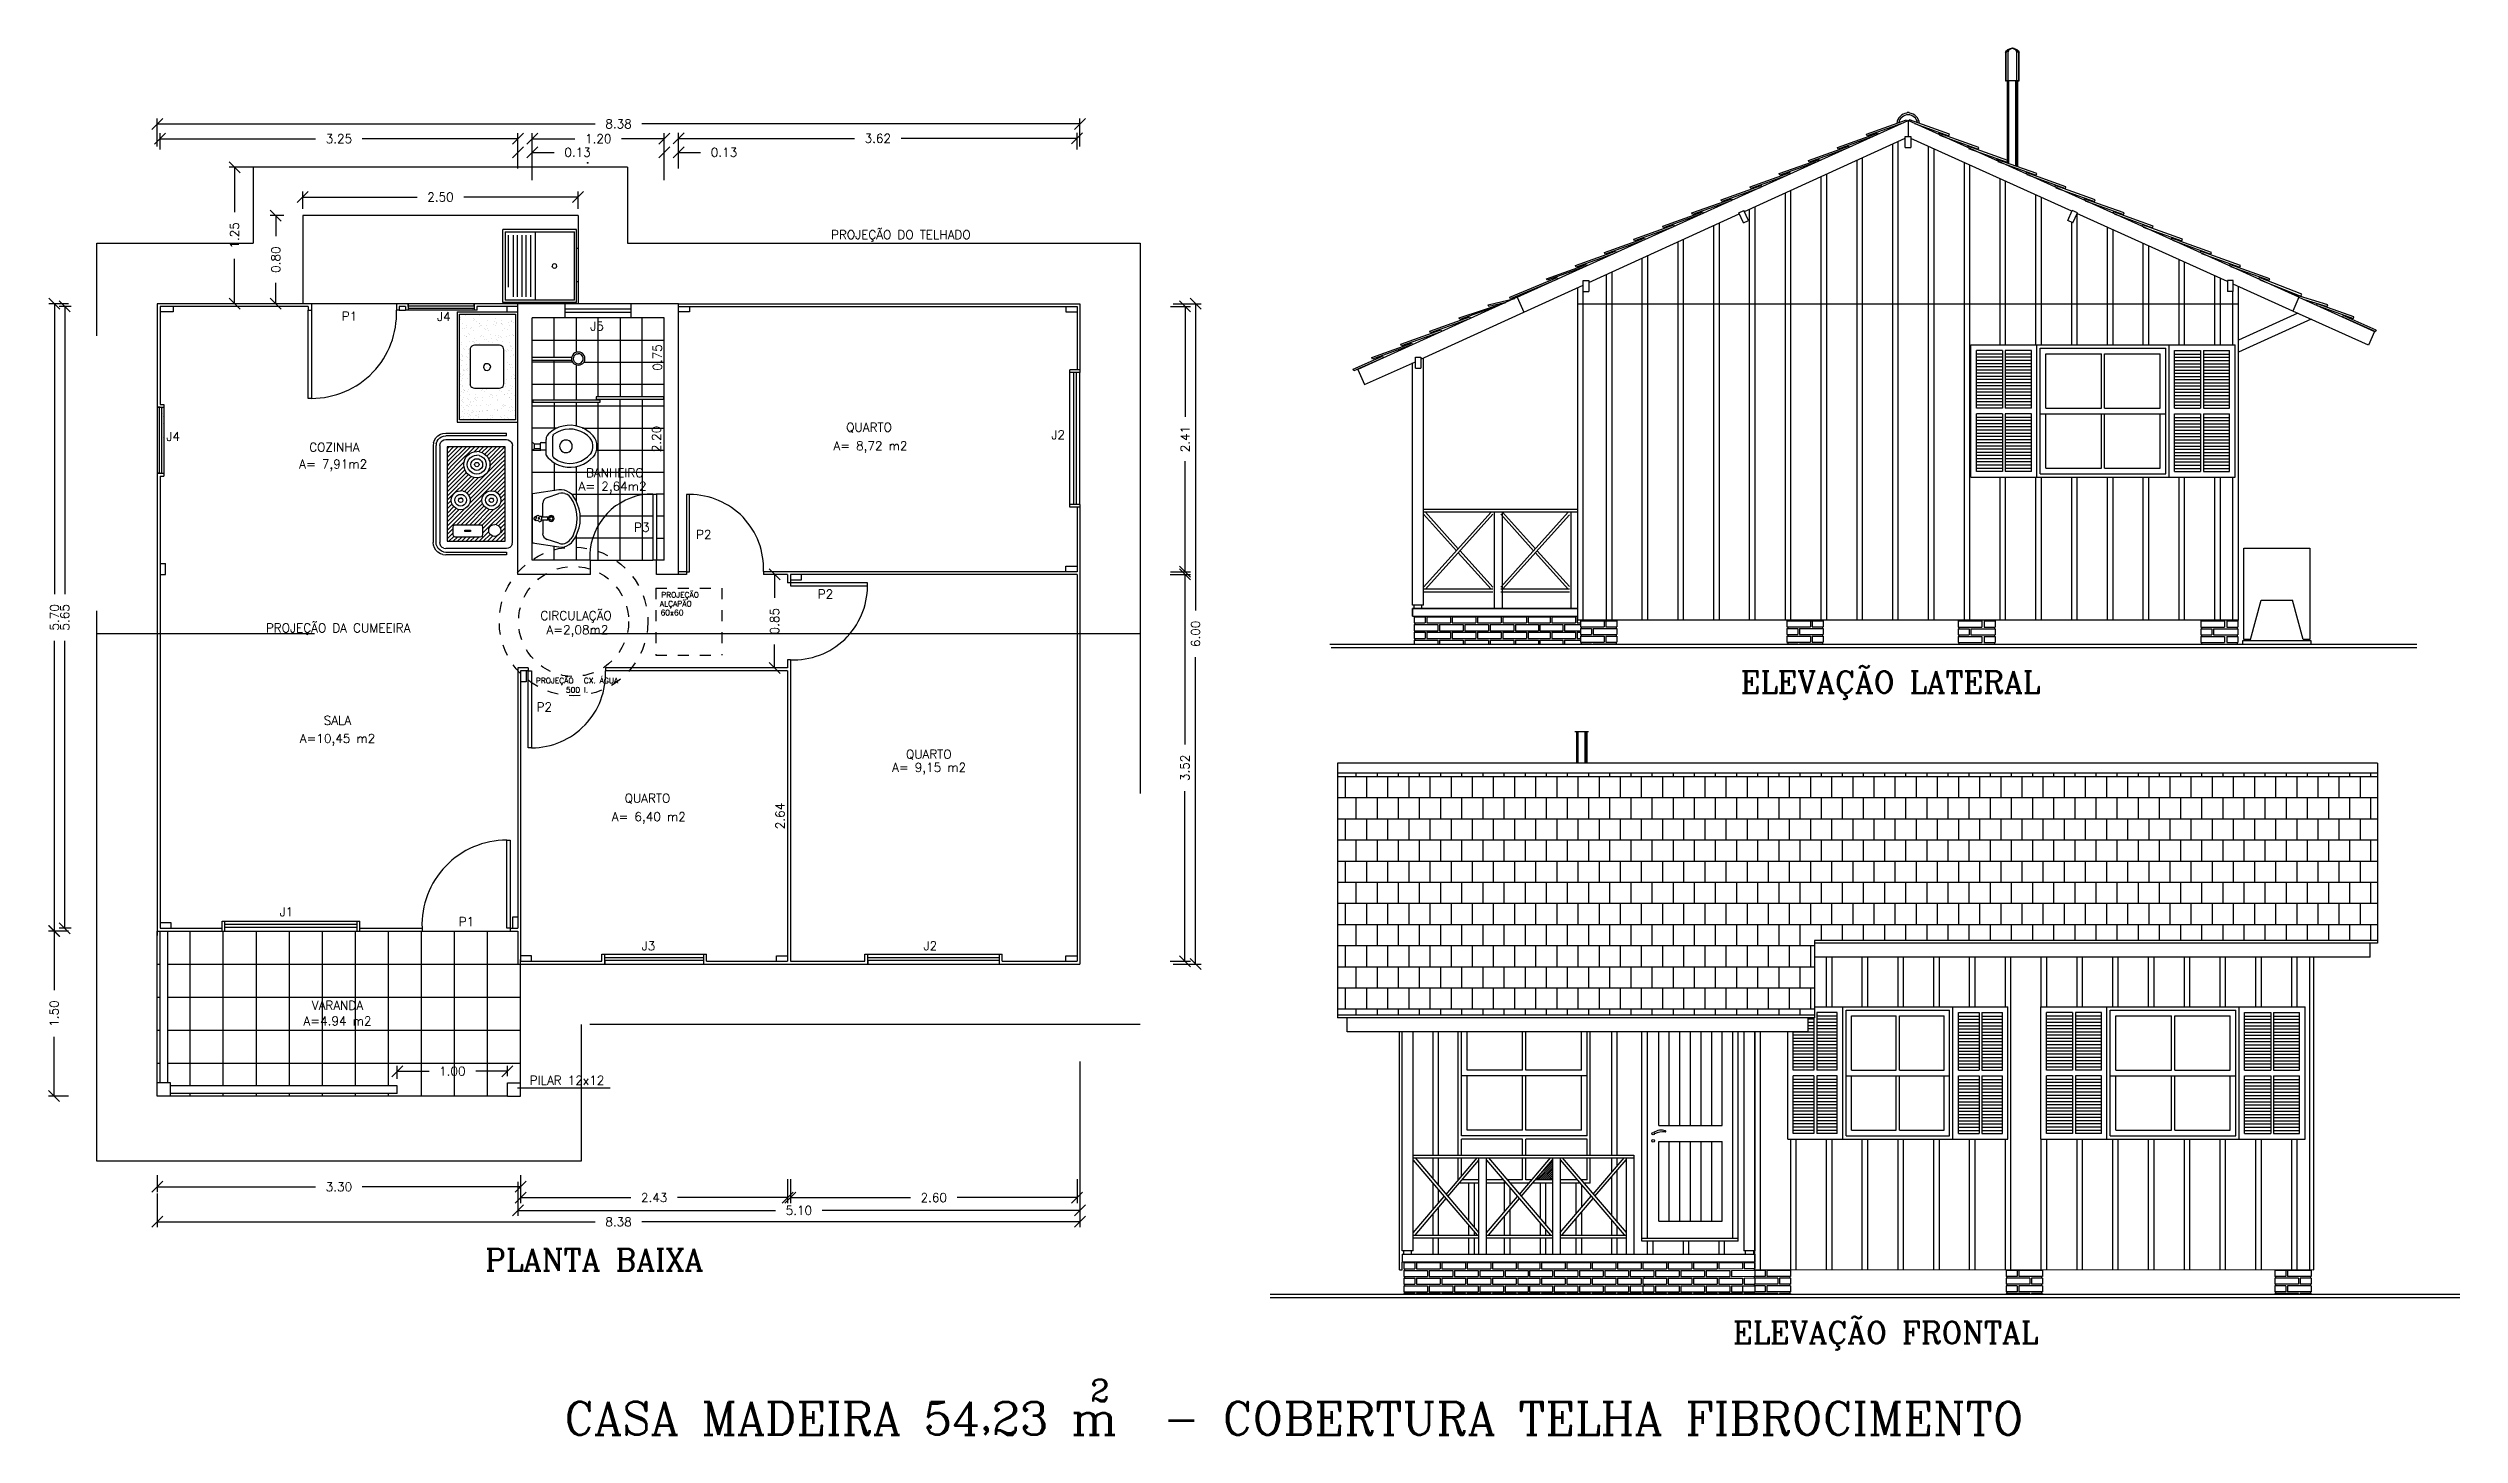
# Model space of a CAD drawing. Extents: x -7 to 226, y -20 to 32.
# Drawn here: x 203.87 to 225.77, y 19.44 to 32.04 of the extents above; entities that cross this region are included whole.
import ezdxf
from ezdxf.enums import TextEntityAlignment as Align

# ---------------------------------------------------------------- set-up
doc = ezdxf.new("R2010")
doc.units = 0
doc.header["$LTSCALE"] = 20
doc.linetypes.add('DASHED2', pattern=[0.375, 0.25, -0.125])
doc.layers.get('0').update_dxf_attribs({"linetype": 'CONTINUOUS'})
doc.layers.get('DEFPOINTS').update_dxf_attribs({"linetype": 'CONTINUOUS'})
for name, color, linetype in [('APARELHO', 1, 'CONTINUOUS'), ('APARELHOS', 1, 'CONTINUOUS'), ('ARMÁRIOS', 23, 'CONTINUOUS'), ('CONCRETO', 5, 'CONTINUOUS'), ('COTAS', 244, 'CONTINUOUS'), ('DIM', 244, 'CONTINUOUS'), ('EQUIPAMENTO', 244, 'CONTINUOUS'), ('JANELA', 5, 'CONTINUOUS'), ('MADEIRAME', 244, 'CONTINUOUS'), ('PAREDALV', 7, 'CONTINUOUS'), ('PAREDE', 250, 'CONTINUOUS'), ('PEDRA', 250, 'CONTINUOUS'), ('PEN33', 7, 'CONTINUOUS'), ('PEN7', 7, 'CONTINUOUS'), ('PISO', 30, 'CONTINUOUS'), ('PORTA', 1, 'CONTINUOUS'), ('TELHADO', 1, 'CONTINUOUS'), ('TEXTO', 244, 'CONTINUOUS'), ('VISTAL', 30, 'CONTINUOUS'), ('VISTAP', 244, 'CONTINUOUS')]:
    doc.layers.add(name, color=color, linetype=linetype)
doc.styles.add('ROMANC', font='romanc.shx', dxfattribs={"height": 0.08})
doc.dimstyles.new('ROMANC', dxfattribs={"dimtxt": 0.1, "dimasz": 0.18, "dimexe": 0.05, "dimexo": 0.0625, "dimgap": 0.09, "dimtad": 0, "dimzin": 0, "dimtxsty": 'ROMANC', "dimblk1": 'NONE', "dimblk2": 'NONE', "dimsah": 1, "dimcen": 0.09, "dimclrd": 244, "dimclre": 244, "dimclrt": 244, "dimazin": 3, "dimtfac": 1, "dimtdec": 4, "dimtofl": 0, "dimtmove": 0, "dimatfit": 3, "dimtolj": 1, "dimtzin": 0})

msp = doc.modelspace()

# ---------------------------------------------------------------- texts
at = {"layer": 'TEXTO', "linetype": 'CONTINUOUS', "style": 'ROMANC'}
for s, p in [('PROJEÇÃO DO TELHADO', (211.61, 30.346)), ('QUARTO', (211.321, 28.593)), ('A= 7,91m2', (206.455, 28.251)), ('COZINHA', (206.465, 28.416)), ('A= 8,72 m2', (211.334, 28.417)), ('A= 2,64m2', (208.992, 28.049)), ('BANHEIRO', (209.012, 28.184)), ('CIRCULAÇÃO', (208.661, 26.885)), ('PROJEÇÃO DA CUMEEIRA', (206.5, 26.773)), ('A=2,08m2', (208.673, 26.745)), ('SALA', (206.494, 25.934)), ('A=10,45 m2', (206.494, 25.758)), ('QUARTO', (211.864, 25.623)), ('A= 9,15 m2', (211.867, 25.495)), ('QUARTO', (209.309, 25.223)), ('A= 6,40 m2', (209.321, 25.047)), ('A=4.94 m2', (206.494, 23.203)), ('VARANDA', (206.494, 23.345)), ('PILAR 12x12', (208.578, 22.664))]:
    msp.add_text(s, height=0.08, dxfattribs=at).set_placement(p, align=Align.MIDDLE)
at = {"layer": 'TEXTO', "style": 'ROMANC'}
for s, p in [('P1', (206.603, 29.606)), ('J4', (207.46, 29.603)), ('J5', (208.851, 29.516)), ('J4', (205.002, 28.513)), ('J2', (213.039, 28.528)), ('P3', (209.258, 27.688)), ('P2', (209.82, 27.623)), ('P2', (210.926, 27.082)), ('P2', (208.372, 26.056)), ('J1', (206.03, 24.195)), ('P1', (207.665, 24.105)), ('J3', (209.318, 23.885)), ('J2', (211.878, 23.885))]:
    msp.add_text(s, height=0.08, dxfattribs=at).set_placement(p, align=Align.MIDDLE)
at = {"layer": 'TEXTO', "color": 30, "linetype": 'CONTINUOUS', "style": 'ROMANC'}
for s, p in [('ALÇAPÃO', (209.566, 26.993)), ('PROJEÇÃO', (209.605, 27.074)), ('60x60 ', (209.549, 26.913)), ('PROJEÇÃO', (208.467, 26.295)), ('CX. ÁGUA', (208.887, 26.304)), ('500 l.', (208.669, 26.211))]:
    msp.add_text(s, height=0.05, dxfattribs=at).set_placement(p, align=Align.MIDDLE)
at = {"layer": 'TEXTO', "color": 5, "linetype": 'CONTINUOUS', "style": 'ROMANC'}
for s, height, p in [('ELEVAÇÃO LATERAL', 0.2, (220.596, 26.28)), ('PLANTA BAIXA', 0.2, (208.826, 21.033)), ('ELEVAÇÃO FRONTAL', 0.2, (220.552, 20.369)), ('2', 0.2, (213.418, 19.845)), ('CASA MADEIRA 54,23 m  - COBERTURA TELHA FIBROCIMENTO', 0.3, (215.18, 19.593))]:
    msp.add_text(s, height=height, dxfattribs=at).set_placement(p, align=Align.MIDDLE)

# ---------------------------------------------------------------- blocks, each defined once
blk = doc.blocks.new('*D137')
at = {"layer": 'DEFPOINTS', "color": 0, "linetype": 'BYBLOCK'}
for p in [(117.526, 16.035), (117.457, 13.395), (117.526, 13.395)]:
    blk.add_point(p, dxfattribs=at)
at = {"color": 244, "linetype": 'BYBLOCK', "insert": (117.457, 14.715), "char_height": 0.08, "attachment_point": 5, "rotation": 90, "style": 'ROMANC'}
blk.add_mtext('\\A1;2.64', dxfattribs=at)
blk = doc.blocks.new('_OBLIQUE')
at = {"color": 0, "linetype": 'BYBLOCK'}
blk.add_line((-0.5, -0.5), (0.5, 0.5), dxfattribs=at)
blk = doc.blocks.new('*D134')
at = {"color": 244, "linetype": 'BYBLOCK'}
for p, q in [((111.019, 19.345), (110.911, 19.345)), ((110.961, 19.345), (110.961, 16.732)), ((110.961, 13.695), (110.961, 16.308)), ((111.019, 13.695), (110.911, 13.695))]:
    blk.add_line(p, q, dxfattribs=at)
at = {"layer": 'DEFPOINTS', "color": 0, "linetype": 'BYBLOCK'}
for p in [(111.082, 19.345), (110.961, 13.695), (111.082, 13.695)]:
    blk.add_point(p, dxfattribs=at)
at = {"color": 244, "linetype": 'BYBLOCK', "xscale": 0.1, "yscale": 0.1, "zscale": 0.1}
for p, rotation in [((110.961, 19.345), 90), ((110.961, 13.695), 270)]:
    blk.add_blockref('_OBLIQUE', p, dxfattribs=dict(at, rotation=rotation))
at = {"color": 244, "linetype": 'BYBLOCK', "insert": (110.961, 16.52), "char_height": 0.08, "attachment_point": 5, "rotation": 90, "style": 'ROMANC'}
blk.add_mtext('\\A1;5.65', dxfattribs=at)
blk = doc.blocks.new('*D133')
at = {"color": 244, "linetype": 'BYBLOCK'}
for p, q in [((110.994, 13.67), (110.814, 13.67)), ((110.864, 13.67), (110.864, 13.132)), ((110.864, 12.17), (110.864, 12.708)), ((110.994, 12.17), (110.814, 12.17))]:
    blk.add_line(p, q, dxfattribs=at)
at = {"layer": 'DEFPOINTS', "color": 0, "linetype": 'BYBLOCK'}
for p in [(111.057, 13.67), (110.864, 12.17), (111.057, 12.17)]:
    blk.add_point(p, dxfattribs=at)
at = {"color": 244, "linetype": 'BYBLOCK', "xscale": 0.1, "yscale": 0.1, "zscale": 0.1}
for p, rotation in [((110.864, 13.67), 90), ((110.864, 12.17), 270)]:
    blk.add_blockref('_OBLIQUE', p, dxfattribs=dict(at, rotation=rotation))
at = {"color": 244, "linetype": 'BYBLOCK', "insert": (110.864, 12.92), "char_height": 0.08, "attachment_point": 5, "rotation": 90, "style": 'ROMANC'}
blk.add_mtext('\\A1;1.50', dxfattribs=at)
blk = doc.blocks.new('*D132')
at = {"color": 244, "linetype": 'BYBLOCK'}
for p, q in [((110.994, 19.37), (110.817, 19.37)), ((110.867, 19.37), (110.867, 16.732)), ((110.867, 13.67), (110.867, 16.308)), ((110.994, 13.67), (110.817, 13.67))]:
    blk.add_line(p, q, dxfattribs=at)
at = {"layer": 'DEFPOINTS', "color": 0, "linetype": 'BYBLOCK'}
for p in [(111.057, 19.37), (110.867, 13.67), (111.057, 13.67)]:
    blk.add_point(p, dxfattribs=at)
at = {"color": 244, "linetype": 'BYBLOCK', "xscale": 0.1, "yscale": 0.1, "zscale": 0.1}
for p, rotation in [((110.867, 19.37), 90), ((110.867, 13.67), 270)]:
    blk.add_blockref('_OBLIQUE', p, dxfattribs=dict(at, rotation=rotation))
at = {"color": 244, "linetype": 'BYBLOCK', "insert": (110.867, 16.52), "char_height": 0.08, "attachment_point": 5, "rotation": 90, "style": 'ROMANC'}
blk.add_mtext('\\A1;5.70', dxfattribs=at)
blk = doc.blocks.new('*D126')
at = {"color": 244, "linetype": 'BYBLOCK'}
for p, q in [((121.027, 19.37), (121.281, 19.37)), ((121.231, 19.37), (121.231, 16.582)), ((121.231, 13.37), (121.231, 16.158)), ((121.027, 13.37), (121.281, 13.37))]:
    blk.add_line(p, q, dxfattribs=at)
at = {"layer": 'DEFPOINTS', "color": 0, "linetype": 'BYBLOCK'}
for p in [(120.964, 19.37), (120.964, 13.37), (121.231, 13.37)]:
    blk.add_point(p, dxfattribs=at)
at = {"color": 244, "linetype": 'BYBLOCK', "xscale": 0.1, "yscale": 0.1, "zscale": 0.1}
for p, rotation in [((121.231, 19.37), 90), ((121.231, 13.37), 270)]:
    blk.add_blockref('_OBLIQUE', p, dxfattribs=dict(at, rotation=rotation))
at = {"color": 244, "linetype": 'BYBLOCK', "insert": (121.231, 16.37), "char_height": 0.08, "attachment_point": 5, "rotation": 90, "style": 'ROMANC'}
blk.add_mtext('\\A1;6.00', dxfattribs=at)
blk = doc.blocks.new('*D125')
at = {"color": 244, "linetype": 'BYBLOCK'}
for p, q in [((121.002, 16.91), (121.185, 16.91)), ((121.135, 16.91), (121.135, 15.364)), ((121.135, 13.395), (121.135, 14.94)), ((121.002, 13.395), (121.185, 13.395))]:
    blk.add_line(p, q, dxfattribs=at)
at = {"layer": 'DEFPOINTS', "color": 0, "linetype": 'BYBLOCK'}
for p in [(120.939, 16.91), (120.939, 13.395), (121.135, 13.395)]:
    blk.add_point(p, dxfattribs=at)
at = {"color": 244, "linetype": 'BYBLOCK', "xscale": 0.1, "yscale": 0.1, "zscale": 0.1}
for p, rotation in [((121.135, 16.91), 90), ((121.135, 13.395), 270)]:
    blk.add_blockref('_OBLIQUE', p, dxfattribs=dict(at, rotation=rotation))
at = {"color": 244, "linetype": 'BYBLOCK', "insert": (121.135, 15.152), "char_height": 0.08, "attachment_point": 5, "rotation": 90, "style": 'ROMANC'}
blk.add_mtext('\\A1;3.52', dxfattribs=at)
blk = doc.blocks.new('*D131')
at = {"color": 244, "linetype": 'BYBLOCK'}
for p, q in [((120.18, 12.486), (120.18, 10.978)), ((111.801, 11.286), (111.801, 10.978)), ((111.801, 11.028), (115.778, 11.028)), ((120.18, 11.028), (116.202, 11.028))]:
    blk.add_line(p, q, dxfattribs=at)
at = {"layer": 'DEFPOINTS', "color": 0, "linetype": 'BYBLOCK'}
for p in [(120.18, 12.548), (111.801, 11.348), (120.18, 11.028)]:
    blk.add_point(p, dxfattribs=at)
at = {"color": 244, "linetype": 'BYBLOCK', "xscale": 0.1, "yscale": 0.1, "zscale": 0.1, "rotation": 180}
blk.add_blockref('_OBLIQUE', (111.801, 11.028), dxfattribs=at)
at = {"color": 244, "linetype": 'BYBLOCK', "xscale": 0.1, "yscale": 0.1, "zscale": 0.1}
blk.add_blockref('_OBLIQUE', (120.18, 11.028), dxfattribs=at)
at = {"color": 244, "linetype": 'BYBLOCK', "insert": (115.99, 11.028), "char_height": 0.08, "attachment_point": 5, "style": 'ROMANC'}
blk.add_mtext('\\A1;8.38', dxfattribs=at)
blk = doc.blocks.new('*D130')
at = {"color": 244, "linetype": 'BYBLOCK'}
for p, q in [((111.801, 11.452), (111.801, 11.296)), ((115.101, 11.452), (115.101, 11.296)), ((111.801, 11.346), (113.239, 11.346)), ((115.101, 11.346), (113.663, 11.346))]:
    blk.add_line(p, q, dxfattribs=at)
at = {"layer": 'DEFPOINTS', "color": 0, "linetype": 'BYBLOCK'}
for p in [(111.801, 11.514), (115.101, 11.514), (111.801, 11.346)]:
    blk.add_point(p, dxfattribs=at)
at = {"color": 244, "linetype": 'BYBLOCK', "xscale": 0.1, "yscale": 0.1, "zscale": 0.1, "rotation": 180}
blk.add_blockref('_OBLIQUE', (111.801, 11.346), dxfattribs=at)
at = {"color": 244, "linetype": 'BYBLOCK', "xscale": 0.1, "yscale": 0.1, "zscale": 0.1}
blk.add_blockref('_OBLIQUE', (115.101, 11.346), dxfattribs=at)
at = {"color": 244, "linetype": 'BYBLOCK', "insert": (113.451, 11.346), "char_height": 0.08, "attachment_point": 5, "style": 'ROMANC'}
blk.add_mtext('\\A1;3.30', dxfattribs=at)
blk = doc.blocks.new('*D129')
at = {"color": 244, "linetype": 'BYBLOCK'}
for p, q in [((115.076, 11.391), (115.076, 11.082)), ((120.18, 11.391), (120.18, 11.082)), ((115.076, 11.132), (117.416, 11.132)), ((120.18, 11.132), (117.84, 11.132))]:
    blk.add_line(p, q, dxfattribs=at)
at = {"layer": 'DEFPOINTS', "color": 0, "linetype": 'BYBLOCK'}
for p in [(115.076, 11.453), (120.18, 11.453), (120.18, 11.132)]:
    blk.add_point(p, dxfattribs=at)
at = {"color": 244, "linetype": 'BYBLOCK', "xscale": 0.1, "yscale": 0.1, "zscale": 0.1, "rotation": 180}
blk.add_blockref('_OBLIQUE', (115.076, 11.132), dxfattribs=at)
at = {"color": 244, "linetype": 'BYBLOCK', "xscale": 0.1, "yscale": 0.1, "zscale": 0.1}
blk.add_blockref('_OBLIQUE', (120.18, 11.132), dxfattribs=at)
at = {"color": 244, "linetype": 'BYBLOCK', "insert": (117.628, 11.132), "char_height": 0.08, "attachment_point": 5, "style": 'ROMANC'}
blk.add_mtext('\\A1;5.10', dxfattribs=at)
blk = doc.blocks.new('*D128')
at = {"color": 244, "linetype": 'BYBLOCK'}
for p, q in [((117.551, 11.416), (117.551, 11.198)), ((120.155, 11.416), (120.155, 11.198)), ((117.551, 11.248), (118.641, 11.248)), ((120.155, 11.248), (119.065, 11.248))]:
    blk.add_line(p, q, dxfattribs=at)
at = {"layer": 'DEFPOINTS', "color": 0, "linetype": 'BYBLOCK'}
for p in [(117.551, 11.478), (120.155, 11.478), (120.155, 11.248)]:
    blk.add_point(p, dxfattribs=at)
at = {"color": 244, "linetype": 'BYBLOCK', "xscale": 0.1, "yscale": 0.1, "zscale": 0.1, "rotation": 180}
blk.add_blockref('_OBLIQUE', (117.551, 11.248), dxfattribs=at)
at = {"color": 244, "linetype": 'BYBLOCK', "xscale": 0.1, "yscale": 0.1, "zscale": 0.1}
blk.add_blockref('_OBLIQUE', (120.155, 11.248), dxfattribs=at)
at = {"color": 244, "linetype": 'BYBLOCK', "insert": (118.853, 11.248), "char_height": 0.08, "attachment_point": 5, "style": 'ROMANC'}
blk.add_mtext('\\A1;2.60', dxfattribs=at)
blk = doc.blocks.new('*D127')
at = {"color": 244, "linetype": 'BYBLOCK'}
for p, q in [((115.101, 11.416), (115.101, 11.198)), ((117.526, 11.416), (117.526, 11.198)), ((115.101, 11.248), (116.102, 11.248)), ((117.526, 11.248), (116.526, 11.248))]:
    blk.add_line(p, q, dxfattribs=at)
at = {"layer": 'DEFPOINTS', "color": 0, "linetype": 'BYBLOCK'}
for p in [(115.101, 11.478), (117.526, 11.478), (117.526, 11.248)]:
    blk.add_point(p, dxfattribs=at)
at = {"color": 244, "linetype": 'BYBLOCK', "xscale": 0.1, "yscale": 0.1, "zscale": 0.1, "rotation": 180}
blk.add_blockref('_OBLIQUE', (115.101, 11.248), dxfattribs=at)
at = {"color": 244, "linetype": 'BYBLOCK', "xscale": 0.1, "yscale": 0.1, "zscale": 0.1}
blk.add_blockref('_OBLIQUE', (117.526, 11.248), dxfattribs=at)
at = {"color": 244, "linetype": 'BYBLOCK', "insert": (116.314, 11.248), "char_height": 0.08, "attachment_point": 5, "style": 'ROMANC'}
blk.add_mtext('\\A1;2.43', dxfattribs=at)
blk = doc.blocks.new('*D139')
at = {"color": 244, "linetype": 'BYBLOCK'}
for p, q in [((113.981, 12.327), (113.981, 12.446)), ((113.981, 12.396), (114.269, 12.396)), ((114.981, 12.396), (114.693, 12.396)), ((114.981, 12.352), (114.981, 12.446))]:
    blk.add_line(p, q, dxfattribs=at)
at = {"layer": 'DEFPOINTS', "color": 0, "linetype": 'BYBLOCK'}
for p in [(113.981, 12.265), (114.981, 12.396), (114.981, 12.29)]:
    blk.add_point(p, dxfattribs=at)
at = {"color": 244, "linetype": 'BYBLOCK', "xscale": 0.1, "yscale": 0.1, "zscale": 0.1, "rotation": 180}
blk.add_blockref('_OBLIQUE', (113.981, 12.396), dxfattribs=at)
at = {"color": 244, "linetype": 'BYBLOCK', "xscale": 0.1, "yscale": 0.1, "zscale": 0.1}
blk.add_blockref('_OBLIQUE', (114.981, 12.396), dxfattribs=at)
at = {"color": 244, "linetype": 'BYBLOCK', "insert": (114.481, 12.396), "char_height": 0.08, "attachment_point": 5, "style": 'ROMANC'}
blk.add_mtext('\\A1;1.00', dxfattribs=at)
blk = doc.blocks.new('*D138')
at = {"color": 244, "linetype": 'BYBLOCK'}
for p, q in [((112.701, 20.61), (112.453, 20.61)), ((112.503, 20.61), (112.503, 20.202)), ((112.503, 19.37), (112.503, 19.778)), ((112.951, 19.37), (112.453, 19.37))]:
    blk.add_line(p, q, dxfattribs=at)
at = {"layer": 'DEFPOINTS', "color": 0, "linetype": 'BYBLOCK'}
for p in [(112.763, 20.61), (112.503, 19.37), (113.013, 19.37)]:
    blk.add_point(p, dxfattribs=at)
at = {"color": 244, "linetype": 'BYBLOCK', "xscale": 0.1, "yscale": 0.1, "zscale": 0.1}
for p, rotation in [((112.503, 20.61), 90), ((112.503, 19.37), 270)]:
    blk.add_blockref('_OBLIQUE', p, dxfattribs=dict(at, rotation=rotation))
at = {"color": 244, "linetype": 'BYBLOCK', "insert": (112.503, 19.99), "char_height": 0.08, "attachment_point": 5, "rotation": 90, "style": 'ROMANC'}
blk.add_mtext('\\A1;{1.25}', dxfattribs=at)
blk = doc.blocks.new('*D121')
at = {"color": 244, "linetype": 'BYBLOCK'}
for p, q in [((111.801, 20.797), (111.801, 21.053)), ((120.18, 20.797), (120.18, 21.053)), ((111.801, 21.003), (115.778, 21.003)), ((120.18, 21.003), (116.202, 21.003))]:
    blk.add_line(p, q, dxfattribs=at)
at = {"layer": 'DEFPOINTS', "color": 0, "linetype": 'BYBLOCK'}
for p in [(120.18, 21.003), (111.801, 20.735), (120.18, 20.735)]:
    blk.add_point(p, dxfattribs=at)
at = {"color": 244, "linetype": 'BYBLOCK', "xscale": 0.1, "yscale": 0.1, "zscale": 0.1, "rotation": 180}
blk.add_blockref('_OBLIQUE', (111.801, 21.003), dxfattribs=at)
at = {"color": 244, "linetype": 'BYBLOCK', "xscale": 0.1, "yscale": 0.1, "zscale": 0.1}
blk.add_blockref('_OBLIQUE', (120.18, 21.003), dxfattribs=at)
at = {"color": 244, "linetype": 'BYBLOCK', "insert": (115.99, 21.003), "char_height": 0.08, "attachment_point": 5, "style": 'ROMANC'}
blk.add_mtext('\\A1;8.38', dxfattribs=at)
blk = doc.blocks.new('*D118')
at = {"color": 244, "linetype": 'BYBLOCK'}
for p, q in [((111.826, 20.772), (111.826, 20.919)), ((111.826, 20.869), (113.239, 20.869)), ((115.076, 20.869), (113.663, 20.869)), ((115.076, 20.772), (115.076, 20.919))]:
    blk.add_line(p, q, dxfattribs=at)
at = {"layer": 'DEFPOINTS', "color": 0, "linetype": 'BYBLOCK'}
for p in [(115.076, 20.869), (111.826, 20.71), (115.076, 20.71)]:
    blk.add_point(p, dxfattribs=at)
at = {"color": 244, "linetype": 'BYBLOCK', "xscale": 0.1, "yscale": 0.1, "zscale": 0.1, "rotation": 180}
blk.add_blockref('_OBLIQUE', (111.826, 20.869), dxfattribs=at)
at = {"color": 244, "linetype": 'BYBLOCK', "xscale": 0.1, "yscale": 0.1, "zscale": 0.1}
blk.add_blockref('_OBLIQUE', (115.076, 20.869), dxfattribs=at)
at = {"color": 244, "linetype": 'BYBLOCK', "insert": (113.451, 20.869), "char_height": 0.08, "attachment_point": 5, "style": 'ROMANC'}
blk.add_mtext('\\A1;3.25', dxfattribs=at)
blk = doc.blocks.new('*D141')
at = {"color": 244, "linetype": 'BYBLOCK'}
for p, q in [((113.123, 20.232), (113.123, 20.389)), ((115.623, 20.232), (115.623, 20.389)), ((113.123, 20.339), (114.162, 20.339)), ((115.623, 20.339), (114.585, 20.339))]:
    blk.add_line(p, q, dxfattribs=at)
at = {"layer": 'DEFPOINTS', "color": 0, "linetype": 'BYBLOCK'}
for p in [(113.123, 20.17), (115.623, 20.339), (115.623, 20.17)]:
    blk.add_point(p, dxfattribs=at)
at = {"color": 244, "linetype": 'BYBLOCK', "xscale": 0.1, "yscale": 0.1, "zscale": 0.1, "rotation": 180}
blk.add_blockref('_OBLIQUE', (113.123, 20.339), dxfattribs=at)
at = {"color": 244, "linetype": 'BYBLOCK', "xscale": 0.1, "yscale": 0.1, "zscale": 0.1}
blk.add_blockref('_OBLIQUE', (115.623, 20.339), dxfattribs=at)
at = {"color": 244, "linetype": 'BYBLOCK', "insert": (114.373, 20.339), "char_height": 0.08, "attachment_point": 5, "style": 'ROMANC'}
blk.add_mtext('\\A1;2.50', dxfattribs=at)
blk = doc.blocks.new('*D117')
at = {"color": 244, "linetype": 'BYBLOCK'}
for p, q in [((112.951, 20.17), (112.827, 20.17)), ((112.877, 20.17), (112.877, 19.982)), ((112.877, 19.37), (112.877, 19.558)), ((112.951, 19.37), (112.827, 19.37))]:
    blk.add_line(p, q, dxfattribs=at)
at = {"layer": 'DEFPOINTS', "color": 0, "linetype": 'BYBLOCK'}
for p in [(113.013, 20.17), (112.877, 19.37), (113.013, 19.37)]:
    blk.add_point(p, dxfattribs=at)
at = {"color": 244, "linetype": 'BYBLOCK', "xscale": 0.1, "yscale": 0.1, "zscale": 0.1}
for p, rotation in [((112.877, 20.17), 90), ((112.877, 19.37), 270)]:
    blk.add_blockref('_OBLIQUE', p, dxfattribs=dict(at, rotation=rotation))
at = {"color": 244, "linetype": 'BYBLOCK', "insert": (112.877, 19.77), "char_height": 0.08, "attachment_point": 5, "rotation": 90, "style": 'ROMANC'}
blk.add_mtext('\\A1;0.80', dxfattribs=at)
blk = doc.blocks.new('*D124')
at = {"color": 244, "linetype": 'BYBLOCK'}
for p, q in [((121.002, 19.345), (121.186, 19.345)), ((121.136, 19.345), (121.136, 18.342)), ((121.136, 16.935), (121.136, 17.938)), ((121.002, 16.935), (121.186, 16.935))]:
    blk.add_line(p, q, dxfattribs=at)
at = {"layer": 'DEFPOINTS', "color": 0, "linetype": 'BYBLOCK'}
for p in [(120.939, 19.345), (120.939, 16.935), (121.136, 16.935)]:
    blk.add_point(p, dxfattribs=at)
at = {"color": 244, "linetype": 'BYBLOCK', "xscale": 0.1, "yscale": 0.1, "zscale": 0.1}
for p, rotation in [((121.136, 19.345), 90), ((121.136, 16.935), 270)]:
    blk.add_blockref('_OBLIQUE', p, dxfattribs=dict(at, rotation=rotation))
at = {"color": 244, "linetype": 'BYBLOCK', "insert": (121.136, 18.14), "char_height": 0.08, "attachment_point": 5, "rotation": 90, "style": 'ROMANC'}
blk.add_mtext('\\A1;2.41', dxfattribs=at)
blk = doc.blocks.new('*D136')
at = {"color": 244, "linetype": 'BYBLOCK'}
for p, q in [((117.464, 16.91), (117.358, 16.91)), ((117.408, 16.91), (117.408, 16.697)), ((117.408, 16.06), (117.408, 16.273)), ((117.464, 16.06), (117.358, 16.06))]:
    blk.add_line(p, q, dxfattribs=at)
at = {"layer": 'DEFPOINTS', "color": 0, "linetype": 'BYBLOCK'}
for p in [(117.526, 16.91), (117.408, 16.06), (117.526, 16.06)]:
    blk.add_point(p, dxfattribs=at)
at = {"color": 244, "linetype": 'BYBLOCK', "xscale": 0.1, "yscale": 0.1, "zscale": 0.1}
for p, rotation in [((117.408, 16.91), 90), ((117.408, 16.06), 270)]:
    blk.add_blockref('_OBLIQUE', p, dxfattribs=dict(at, rotation=rotation))
at = {"color": 244, "linetype": 'BYBLOCK', "insert": (117.408, 16.485), "char_height": 0.08, "attachment_point": 5, "rotation": 90, "style": 'ROMANC'}
blk.add_mtext('\\A1;0.85', dxfattribs=at)
blk = doc.blocks.new('*D140')
at = {"layer": 'DEFPOINTS', "color": 0, "linetype": 'BYBLOCK'}
for p in [(116.406, 19.24), (116.343, 18.522), (116.401, 18.522)]:
    blk.add_point(p, dxfattribs=at)
at = {"color": 244, "linetype": 'BYBLOCK', "insert": (116.343, 18.881), "char_height": 0.08, "attachment_point": 5, "rotation": 90, "style": 'ROMANC'}
blk.add_mtext('\\A1;{0.75}', dxfattribs=at)
blk = doc.blocks.new('*D135')
at = {"layer": 'DEFPOINTS', "color": 0, "linetype": 'BYBLOCK'}
for p in [(116.406, 19.24), (116.335, 17.04), (116.406, 17.04)]:
    blk.add_point(p, dxfattribs=at)
at = {"color": 244, "linetype": 'BYBLOCK', "insert": (116.335, 18.14), "char_height": 0.08, "attachment_point": 5, "rotation": 90, "style": 'ROMANC'}
blk.add_mtext('\\A1;2.20', dxfattribs=at)
blk = doc.blocks.new('*X6')
at = {"color": 0, "linetype": 'CONTINUOUS'}
for p, q in [((5.852, -1.301), (5.852, -1.301)), ((5.887, -1.309), (5.887, -1.309)), ((5.889, -1.304), (5.889, -1.304)), ((6.015, -1.31), (6.015, -1.31)), ((6.045, -1.304), (6.045, -1.304)), ((6.117, -1.303), (6.117, -1.303)), ((6.15, -1.305), (6.15, -1.305)), ((6.2, -1.303), (6.2, -1.303)), ((6.281, -1.303), (6.281, -1.303)), ((5.832, -1.367), (5.832, -1.367)), ((5.854, -1.381), (5.854, -1.381)), ((5.86, -1.431), (5.86, -1.431)), ((5.872, -1.428), (5.872, -1.428)), ((5.873, -1.493), (5.873, -1.493)), ((5.89, -1.406), (5.89, -1.406)), ((5.893, -1.502), (5.893, -1.502)), ((5.894, -1.506), (5.894, -1.506)), ((5.898, -1.424), (5.898, -1.424)), ((5.91, -1.476), (5.91, -1.476)), ((5.919, -1.485), (5.919, -1.485)), ((5.929, -1.429), (5.929, -1.429)), ((5.939, -1.419), (5.939, -1.419)), ((5.955, -1.356), (5.955, -1.356)), ((5.958, -1.338), (5.958, -1.338)), ((5.958, -1.453), (5.958, -1.453)), ((5.962, -1.524), (5.962, -1.524)), ((5.967, -1.347), (5.967, -1.347)), ((5.988, -1.367), (5.988, -1.367)), ((6.007, -1.41), (6.007, -1.41)), ((6.009, -1.381), (6.009, -1.381)), ((6.01, -1.387), (6.01, -1.387)), ((6.018, -1.406), (6.018, -1.406)), ((6.021, -1.503), (6.021, -1.503)), ((6.029, -1.492), (6.029, -1.492)), ((6.033, -1.407), (6.033, -1.407)), ((6.05, -1.506), (6.05, -1.506)), ((6.06, -1.432), (6.06, -1.432)), ((6.069, -1.441), (6.069, -1.441)), ((6.073, -1.401), (6.073, -1.401)), ((6.079, -1.53), (6.079, -1.53)), ((6.085, -1.429), (6.085, -1.429)), ((6.086, -1.355), (6.086, -1.355)), ((6.089, -1.451), (6.089, -1.451)), ((6.113, -1.481), (6.113, -1.481)), ((6.119, -1.525), (6.119, -1.525)), ((6.141, -1.392), (6.141, -1.392)), ((6.144, -1.367), (6.144, -1.367)), ((6.153, -1.402), (6.153, -1.402)), ((6.156, -1.498), (6.156, -1.498)), ((6.161, -1.343), (6.161, -1.343)), ((6.163, -1.526), (6.163, -1.526)), ((6.165, -1.38), (6.165, -1.38)), ((6.167, -1.389), (6.167, -1.389)), ((6.184, -1.492), (6.184, -1.492)), ((6.187, -1.516), (6.187, -1.516)), ((6.205, -1.505), (6.205, -1.505)), ((6.208, -1.383), (6.208, -1.383)), ((6.21, -1.388), (6.21, -1.388)), ((6.213, -1.355), (6.213, -1.355)), ((6.213, -1.512), (6.213, -1.512)), ((6.217, -1.452), (6.217, -1.452)), ((6.22, -1.397), (6.22, -1.397)), ((6.241, -1.429), (6.241, -1.429)), ((6.254, -1.507), (6.254, -1.507)), ((6.263, -1.437), (6.263, -1.437)), ((6.276, -1.375), (6.276, -1.375)), ((6.284, -1.4), (6.284, -1.4)), ((6.287, -1.496), (6.287, -1.496)), ((6.3, -1.367), (6.3, -1.367)), ((6.302, -1.371), (6.302, -1.371)), ((6.313, -1.482), (6.313, -1.482)), ((6.321, -1.38), (6.321, -1.38)), ((6.322, -1.491), (6.322, -1.491)), ((6.322, -1.498), (6.322, -1.498)), ((5.832, -1.747), (5.832, -1.747)), ((5.85, -1.56), (5.85, -1.56)), ((5.854, -1.68), (5.854, -1.68)), ((5.856, -1.689), (5.856, -1.689)), ((5.862, -1.614), (5.862, -1.614)), ((5.871, -1.622), (5.871, -1.622)), ((5.896, -1.683), (5.896, -1.683)), ((5.897, -1.598), (5.897, -1.598)), ((5.9, -1.695), (5.9, -1.695)), ((5.913, -1.618), (5.913, -1.618)), ((5.915, -1.662), (5.915, -1.662)), ((5.918, -1.551), (5.918, -1.551)), ((5.944, -1.548), (5.944, -1.548)), ((5.961, -1.549), (5.961, -1.549)), ((5.97, -1.554), (5.97, -1.554)), ((5.985, -1.542), (5.985, -1.542)), ((6.012, -1.57), (6.012, -1.57)), ((6.021, -1.578), (6.021, -1.578)), ((6.053, -1.533), (6.053, -1.533)), ((6.092, -1.547), (6.092, -1.547)), ((6.126, -1.554), (6.126, -1.554)), ((6.172, -1.535), (6.172, -1.535)), ((6.215, -1.574), (6.215, -1.574)), ((6.22, -1.548), (6.22, -1.548)), ((6.233, -1.639), (6.233, -1.639)), ((6.246, -1.631), (6.246, -1.631)), ((6.259, -1.636), (6.259, -1.636)), ((6.265, -1.62), (6.265, -1.62)), ((6.265, -1.742), (6.265, -1.742)), ((6.274, -1.629), (6.274, -1.629)), ((6.281, -1.554), (6.281, -1.554)), ((6.29, -1.593), (6.29, -1.593)), ((6.293, -1.689), (6.293, -1.689)), ((6.3, -1.63), (6.3, -1.63)), ((6.318, -1.668), (6.318, -1.668)), ((6.322, -1.679), (6.322, -1.679)), ((5.835, -1.843), (5.835, -1.843)), ((5.838, -1.868), (5.838, -1.868)), ((5.839, -1.939), (5.839, -1.939)), ((5.854, -1.948), (5.854, -1.948)), ((5.859, -1.882), (5.859, -1.882)), ((5.867, -1.8), (5.867, -1.8)), ((5.876, -1.816), (5.876, -1.816)), ((5.895, -1.805), (5.895, -1.805)), ((5.902, -1.812), (5.902, -1.812)), ((5.903, -1.791), (5.903, -1.791)), ((5.906, -1.887), (5.906, -1.887)), ((5.917, -1.846), (5.917, -1.846)), ((5.922, -1.939), (5.922, -1.939)), ((5.926, -1.854), (5.926, -1.854)), ((6.067, -1.802), (6.067, -1.802)), ((6.076, -1.81), (6.076, -1.81)), ((6.077, -1.789), (6.077, -1.789)), ((6.232, -1.933), (6.232, -1.933)), ((6.247, -1.93), (6.247, -1.93)), ((6.258, -1.895), (6.258, -1.895)), ((6.27, -1.806), (6.27, -1.806)), ((6.28, -1.762), (6.28, -1.762)), ((6.286, -1.756), (6.286, -1.756)), ((6.297, -1.785), (6.297, -1.785)), ((6.3, -1.882), (6.3, -1.882)), ((6.305, -1.868), (6.305, -1.868)), ((6.306, -1.759), (6.306, -1.759)), ((6.32, -1.852), (6.32, -1.852)), ((6.326, -1.881), (6.326, -1.881)), ((6.326, -1.886), (6.326, -1.886)), ((6.329, -1.86), (6.329, -1.86)), ((5.83, -2.13), (5.83, -2.13)), ((5.833, -2.08), (5.833, -2.08)), ((5.842, -2.036), (5.842, -2.036)), ((5.845, -2.132), (5.845, -2.132)), ((5.859, -2.077), (5.859, -2.077)), ((5.86, -2.181), (5.86, -2.181)), ((5.869, -1.983), (5.869, -1.983)), ((5.874, -2.17), (5.874, -2.17)), ((5.878, -1.992), (5.878, -1.992)), ((5.879, -1.994), (5.879, -1.994)), ((5.9, -2.007), (5.9, -2.007)), ((5.9, -2.071), (5.9, -2.071)), ((5.909, -1.984), (5.909, -1.984)), ((5.912, -2.08), (5.912, -2.08)), ((5.915, -2.176), (5.915, -2.176)), ((5.919, -2.119), (5.919, -2.119)), ((5.921, -2.032), (5.921, -2.032)), ((5.94, -2.132), (5.94, -2.132)), ((5.968, -2.062), (5.968, -2.062)), ((5.971, -2.077), (5.971, -2.077)), ((5.976, -2.055), (5.976, -2.055)), ((5.977, -2.031), (5.977, -2.031)), ((5.98, -2.086), (5.98, -2.086)), ((5.98, -2.127), (5.98, -2.127)), ((5.994, -2.059), (5.994, -2.059)), ((6.014, -2.186), (6.014, -2.186)), ((6.016, -2.181), (6.016, -2.181)), ((6.024, -2.126), (6.024, -2.126)), ((6.034, -1.993), (6.034, -1.993)), ((6.035, -2.054), (6.035, -2.054)), ((6.037, -1.984), (6.037, -1.984)), ((6.04, -2.081), (6.04, -2.081)), ((6.04, -2.182), (6.04, -2.182)), ((6.043, -2.177), (6.043, -2.177)), ((6.055, -2.007), (6.055, -2.007)), ((6.072, -1.988), (6.072, -1.988)), ((6.074, -2.171), (6.074, -2.171)), ((6.075, -2.119), (6.075, -2.119)), ((6.081, -2.177), (6.081, -2.177)), ((6.083, -2.18), (6.083, -2.18)), ((6.096, -2.132), (6.096, -2.132)), ((6.103, -2.045), (6.103, -2.045)), ((6.108, -2.029), (6.108, -2.029)), ((6.111, -2.125), (6.111, -2.125)), ((6.122, -2.033), (6.122, -2.033)), ((6.129, -2.041), (6.129, -2.041)), ((6.131, -2.042), (6.131, -2.042)), ((6.131, -2.055), (6.131, -2.055)), ((6.149, -2.168), (6.149, -2.168)), ((6.169, -2.036), (6.169, -2.036)), ((6.172, -1.98), (6.172, -1.98)), ((6.172, -2.18), (6.172, -2.18)), ((6.174, -2.082), (6.174, -2.082)), ((6.175, -2.076), (6.175, -2.076)), ((6.175, -2.165), (6.175, -2.165)), ((6.178, -2.172), (6.178, -2.172)), ((6.19, -1.993), (6.19, -1.993)), ((6.211, -2.007), (6.211, -2.007)), ((6.215, -2.159), (6.215, -2.159)), ((6.224, -2.127), (6.224, -2.127)), ((6.23, -2.118), (6.23, -2.118)), ((6.233, -2.136), (6.233, -2.136)), ((6.236, -2.03), (6.236, -2.03)), ((6.237, -2.027), (6.237, -2.027)), ((6.239, -2.126), (6.239, -2.126)), ((6.252, -2.132), (6.252, -2.132)), ((6.263, -2.024), (6.263, -2.024)), ((6.272, -1.99), (6.272, -1.99)), ((6.277, -2.176), (6.277, -2.176)), ((6.281, -1.998), (6.281, -1.998)), ((6.283, -2.15), (6.283, -2.15)), ((6.287, -2.055), (6.287, -2.055)), ((6.303, -1.978), (6.303, -1.978)), ((6.304, -2.018), (6.304, -2.018)), ((6.306, -2.074), (6.306, -2.074)), ((6.309, -2.147), (6.309, -2.147)), ((6.309, -2.171), (6.309, -2.171)), ((6.325, -2.038), (6.325, -2.038)), ((6.327, -2.18), (6.327, -2.18)), ((5.848, -2.228), (5.848, -2.228)), ((5.879, -2.203), (5.879, -2.203)), ((5.905, -2.2), (5.905, -2.2)), ((5.923, -2.215), (5.923, -2.215)), ((5.933, -2.224), (5.933, -2.224)), ((5.946, -2.195), (5.946, -2.195)), ((5.959, -2.244), (5.959, -2.244)), ((5.98, -2.258), (5.98, -2.258)), ((5.983, -2.223), (5.983, -2.223)), ((6.114, -2.222), (6.114, -2.222)), ((6.115, -2.244), (6.115, -2.244)), ((6.126, -2.22), (6.126, -2.22)), ((6.136, -2.257), (6.136, -2.257)), ((6.242, -2.222), (6.242, -2.222)), ((6.271, -2.244), (6.271, -2.244)), ((6.292, -2.257), (6.292, -2.257)), ((6.327, -2.221), (6.327, -2.221)), ((6.336, -2.23), (6.336, -2.23))]:
    blk.add_line(p, q, dxfattribs=at)
blk = doc.blocks.new('*D120')
at = {"color": 244, "linetype": 'BYBLOCK'}
for p, q in [((116.536, 20.772), (116.536, 20.922)), ((116.536, 20.872), (118.133, 20.872)), ((120.155, 20.872), (118.557, 20.872)), ((120.155, 20.772), (120.155, 20.922))]:
    blk.add_line(p, q, dxfattribs=at)
at = {"layer": 'DEFPOINTS', "color": 0, "linetype": 'BYBLOCK'}
for p in [(120.155, 20.872), (116.536, 20.71), (120.155, 20.71)]:
    blk.add_point(p, dxfattribs=at)
at = {"color": 244, "linetype": 'BYBLOCK', "xscale": 0.1, "yscale": 0.1, "zscale": 0.1, "rotation": 180}
blk.add_blockref('_OBLIQUE', (116.536, 20.872), dxfattribs=at)
at = {"color": 244, "linetype": 'BYBLOCK', "xscale": 0.1, "yscale": 0.1, "zscale": 0.1}
blk.add_blockref('_OBLIQUE', (120.155, 20.872), dxfattribs=at)
at = {"color": 244, "linetype": 'BYBLOCK', "insert": (118.345, 20.872), "char_height": 0.08, "attachment_point": 5, "style": 'ROMANC'}
blk.add_mtext('\\A1;3.62', dxfattribs=at)
blk = doc.blocks.new('*D119')
at = {"color": 244, "linetype": 'BYBLOCK'}
for p, q in [((115.206, 20.667), (115.206, 20.919)), ((115.206, 20.869), (115.594, 20.869)), ((116.406, 20.869), (116.018, 20.869)), ((116.406, 20.667), (116.406, 20.919))]:
    blk.add_line(p, q, dxfattribs=at)
at = {"layer": 'DEFPOINTS', "color": 0, "linetype": 'BYBLOCK'}
for p in [(116.406, 20.869), (115.206, 20.605), (116.406, 20.605)]:
    blk.add_point(p, dxfattribs=at)
at = {"color": 244, "linetype": 'BYBLOCK', "xscale": 0.1, "yscale": 0.1, "zscale": 0.1, "rotation": 180}
blk.add_blockref('_OBLIQUE', (115.206, 20.869), dxfattribs=at)
at = {"color": 244, "linetype": 'BYBLOCK', "xscale": 0.1, "yscale": 0.1, "zscale": 0.1}
blk.add_blockref('_OBLIQUE', (116.406, 20.869), dxfattribs=at)
at = {"color": 244, "linetype": 'BYBLOCK', "insert": (115.806, 20.869), "char_height": 0.08, "attachment_point": 5, "style": 'ROMANC'}
blk.add_mtext('\\A1;1.20', dxfattribs=at)
blk = doc.blocks.new('*D122')
at = {"color": 244, "linetype": 'BYBLOCK'}
for p, q in [((115.076, 20.597), (115.076, 20.795)), ((115.076, 20.745), (115.076, 20.745)), ((115.206, 20.492), (115.206, 20.795)), ((115.206, 20.745), (115.406, 20.745))]:
    blk.add_line(p, q, dxfattribs=at)
at = {"layer": 'DEFPOINTS', "color": 0, "linetype": 'BYBLOCK'}
for p in [(115.206, 20.745), (115.076, 20.534), (115.206, 20.429)]:
    blk.add_point(p, dxfattribs=at)
at = {"color": 244, "linetype": 'BYBLOCK', "xscale": 0.1, "yscale": 0.1, "zscale": 0.1}
blk.add_blockref('_OBLIQUE', (115.076, 20.745), dxfattribs=at)
at = {"color": 244, "linetype": 'BYBLOCK', "xscale": 0.1, "yscale": 0.1, "zscale": 0.1, "rotation": 180}
blk.add_blockref('_OBLIQUE', (115.206, 20.745), dxfattribs=at)
at = {"color": 244, "linetype": 'BYBLOCK', "insert": (115.618, 20.745), "char_height": 0.08, "attachment_point": 5, "style": 'ROMANC'}
blk.add_mtext('\\A1;0.13', dxfattribs=at)
blk = doc.blocks.new('*D123')
at = {"color": 244, "linetype": 'BYBLOCK'}
for p, q in [((116.406, 20.492), (116.406, 20.795)), ((116.406, 20.745), (116.406, 20.745)), ((116.536, 20.597), (116.536, 20.795)), ((116.536, 20.745), (116.736, 20.745))]:
    blk.add_line(p, q, dxfattribs=at)
at = {"layer": 'DEFPOINTS', "color": 0, "linetype": 'BYBLOCK'}
for p in [(116.536, 20.745), (116.406, 20.429), (116.536, 20.534)]:
    blk.add_point(p, dxfattribs=at)
at = {"color": 244, "linetype": 'BYBLOCK', "xscale": 0.1, "yscale": 0.1, "zscale": 0.1}
blk.add_blockref('_OBLIQUE', (116.406, 20.745), dxfattribs=at)
at = {"color": 244, "linetype": 'BYBLOCK', "xscale": 0.1, "yscale": 0.1, "zscale": 0.1, "rotation": 180}
blk.add_blockref('_OBLIQUE', (116.536, 20.745), dxfattribs=at)
at = {"color": 244, "linetype": 'BYBLOCK', "insert": (116.948, 20.745), "char_height": 0.08, "attachment_point": 5, "style": 'ROMANC'}
blk.add_mtext('\\A1;0.13', dxfattribs=at)
blk = doc.blocks.new('*X13')
at = {"color": 0, "linetype": 'CONTINUOUS'}
for p, q in [((-13.152, -57.408), (-13.152, -57.379)), ((-12.96, -57.408), (-12.96, -57.379)), ((-12.768, -57.408), (-12.768, -57.379)), ((-12.576, -57.408), (-12.576, -57.379)), ((-12.384, -57.408), (-12.384, -57.379)), ((-12.192, -57.408), (-12.192, -57.379)), ((-12, -57.408), (-12, -57.379)), ((-11.808, -57.408), (-11.808, -57.379)), ((-11.616, -57.408), (-11.616, -57.379)), ((-11.424, -57.408), (-11.424, -57.379)), ((-11.232, -57.408), (-11.232, -57.379)), ((-11.04, -57.408), (-11.04, -57.379)), ((-10.848, -57.408), (-10.848, -57.379)), ((-10.656, -57.408), (-10.656, -57.379)), ((-10.464, -57.408), (-10.464, -57.379)), ((-10.272, -57.408), (-10.272, -57.379)), ((-10.08, -57.408), (-10.08, -57.379)), ((-9.888, -57.408), (-9.888, -57.379)), ((-9.696, -57.408), (-9.696, -57.379)), ((-9.504, -57.408), (-9.504, -57.379)), ((-9.312, -57.408), (-9.312, -57.379)), ((-9.12, -57.408), (-9.12, -57.379)), ((-8.928, -57.408), (-8.928, -57.379)), ((-8.736, -57.408), (-8.736, -57.379)), ((-8.544, -57.408), (-8.544, -57.379)), ((-8.352, -57.408), (-8.352, -57.379)), ((-8.16, -57.408), (-8.16, -57.379)), ((-7.968, -57.408), (-7.968, -57.379)), ((-7.776, -57.408), (-7.776, -57.379)), ((-7.584, -57.408), (-7.584, -57.379)), ((-7.392, -57.408), (-7.392, -57.379)), ((-7.2, -57.408), (-7.2, -57.379)), ((-7.008, -57.408), (-7.008, -57.379)), ((-6.816, -57.408), (-6.816, -57.379)), ((-6.624, -57.408), (-6.624, -57.379)), ((-6.432, -57.408), (-6.432, -57.379)), ((-6.24, -57.408), (-6.24, -57.379)), ((-6.048, -57.408), (-6.048, -57.379)), ((-5.856, -57.408), (-5.856, -57.379)), ((-5.664, -57.408), (-5.664, -57.379)), ((-5.472, -57.408), (-5.472, -57.379)), ((-5.28, -57.408), (-5.28, -57.379)), ((-5.088, -57.408), (-5.088, -57.379)), ((-4.896, -57.408), (-4.896, -57.379)), ((-4.704, -57.408), (-4.704, -57.379)), ((-4.512, -57.408), (-4.512, -57.379)), ((-4.32, -57.408), (-4.32, -57.379)), ((-4.128, -57.408), (-4.128, -57.379)), ((-3.936, -57.408), (-3.936, -57.379)), ((-13.321, -57.408), (-3.876, -57.408)), ((-13.321, -57.6), (-3.876, -57.6)), ((-13.248, -57.6), (-13.248, -57.408)), ((-13.152, -57.792), (-13.152, -57.6)), ((-13.056, -57.6), (-13.056, -57.408)), ((-12.96, -57.792), (-12.96, -57.6)), ((-12.864, -57.6), (-12.864, -57.408)), ((-12.768, -57.792), (-12.768, -57.6)), ((-12.672, -57.6), (-12.672, -57.408)), ((-12.576, -57.792), (-12.576, -57.6)), ((-12.48, -57.6), (-12.48, -57.408)), ((-12.384, -57.792), (-12.384, -57.6)), ((-12.288, -57.6), (-12.288, -57.408)), ((-12.192, -57.792), (-12.192, -57.6)), ((-12.096, -57.6), (-12.096, -57.408)), ((-12, -57.792), (-12, -57.6)), ((-11.904, -57.6), (-11.904, -57.408)), ((-11.808, -57.792), (-11.808, -57.6)), ((-11.712, -57.6), (-11.712, -57.408)), ((-11.616, -57.792), (-11.616, -57.6)), ((-11.52, -57.6), (-11.52, -57.408)), ((-11.424, -57.792), (-11.424, -57.6)), ((-11.328, -57.6), (-11.328, -57.408)), ((-11.232, -57.792), (-11.232, -57.6)), ((-11.136, -57.6), (-11.136, -57.408)), ((-11.04, -57.792), (-11.04, -57.6)), ((-10.944, -57.6), (-10.944, -57.408)), ((-10.848, -57.792), (-10.848, -57.6)), ((-10.752, -57.6), (-10.752, -57.408)), ((-10.656, -57.792), (-10.656, -57.6)), ((-10.56, -57.6), (-10.56, -57.408)), ((-10.464, -57.792), (-10.464, -57.6)), ((-10.368, -57.6), (-10.368, -57.408)), ((-10.272, -57.792), (-10.272, -57.6)), ((-10.176, -57.6), (-10.176, -57.408)), ((-10.08, -57.792), (-10.08, -57.6)), ((-9.984, -57.6), (-9.984, -57.408)), ((-9.888, -57.792), (-9.888, -57.6)), ((-9.792, -57.6), (-9.792, -57.408)), ((-9.696, -57.792), (-9.696, -57.6)), ((-9.6, -57.6), (-9.6, -57.408)), ((-9.504, -57.792), (-9.504, -57.6)), ((-9.408, -57.6), (-9.408, -57.408)), ((-9.312, -57.792), (-9.312, -57.6)), ((-9.216, -57.6), (-9.216, -57.408)), ((-9.12, -57.792), (-9.12, -57.6)), ((-9.024, -57.6), (-9.024, -57.408)), ((-8.928, -57.792), (-8.928, -57.6)), ((-8.832, -57.6), (-8.832, -57.408)), ((-8.736, -57.792), (-8.736, -57.6)), ((-8.64, -57.6), (-8.64, -57.408)), ((-8.544, -57.792), (-8.544, -57.6)), ((-8.448, -57.6), (-8.448, -57.408)), ((-8.352, -57.792), (-8.352, -57.6)), ((-8.256, -57.6), (-8.256, -57.408)), ((-8.16, -57.792), (-8.16, -57.6)), ((-8.064, -57.6), (-8.064, -57.408)), ((-7.968, -57.792), (-7.968, -57.6)), ((-7.872, -57.6), (-7.872, -57.408)), ((-7.776, -57.792), (-7.776, -57.6)), ((-7.68, -57.6), (-7.68, -57.408)), ((-7.584, -57.792), (-7.584, -57.6)), ((-7.488, -57.6), (-7.488, -57.408)), ((-7.392, -57.792), (-7.392, -57.6)), ((-7.296, -57.6), (-7.296, -57.408)), ((-7.2, -57.792), (-7.2, -57.6)), ((-7.104, -57.6), (-7.104, -57.408)), ((-7.008, -57.792), (-7.008, -57.6)), ((-6.912, -57.6), (-6.912, -57.408)), ((-6.816, -57.792), (-6.816, -57.6)), ((-6.72, -57.6), (-6.72, -57.408)), ((-6.624, -57.792), (-6.624, -57.6)), ((-6.528, -57.6), (-6.528, -57.408)), ((-6.432, -57.792), (-6.432, -57.6)), ((-6.336, -57.6), (-6.336, -57.408)), ((-6.24, -57.792), (-6.24, -57.6)), ((-6.144, -57.6), (-6.144, -57.408)), ((-6.048, -57.792), (-6.048, -57.6)), ((-5.952, -57.6), (-5.952, -57.408)), ((-5.856, -57.792), (-5.856, -57.6)), ((-5.76, -57.6), (-5.76, -57.408)), ((-5.664, -57.792), (-5.664, -57.6)), ((-5.568, -57.6), (-5.568, -57.408)), ((-5.472, -57.792), (-5.472, -57.6)), ((-5.376, -57.6), (-5.376, -57.408)), ((-5.28, -57.792), (-5.28, -57.6)), ((-5.184, -57.6), (-5.184, -57.408)), ((-5.088, -57.792), (-5.088, -57.6)), ((-4.992, -57.6), (-4.992, -57.408)), ((-4.896, -57.792), (-4.896, -57.6)), ((-4.8, -57.6), (-4.8, -57.408)), ((-4.704, -57.792), (-4.704, -57.6)), ((-4.608, -57.6), (-4.608, -57.408)), ((-4.512, -57.792), (-4.512, -57.6)), ((-4.416, -57.6), (-4.416, -57.408)), ((-4.32, -57.792), (-4.32, -57.6)), ((-4.224, -57.6), (-4.224, -57.408)), ((-4.128, -57.792), (-4.128, -57.6)), ((-4.032, -57.6), (-4.032, -57.408)), ((-3.936, -57.792), (-3.936, -57.6)), ((-13.321, -57.792), (-3.876, -57.792)), ((-13.248, -57.984), (-13.248, -57.792)), ((-13.056, -57.984), (-13.056, -57.792)), ((-12.864, -57.984), (-12.864, -57.792)), ((-12.672, -57.984), (-12.672, -57.792)), ((-12.48, -57.984), (-12.48, -57.792)), ((-12.288, -57.984), (-12.288, -57.792)), ((-12.096, -57.984), (-12.096, -57.792)), ((-11.904, -57.984), (-11.904, -57.792)), ((-11.712, -57.984), (-11.712, -57.792)), ((-11.52, -57.984), (-11.52, -57.792)), ((-11.328, -57.984), (-11.328, -57.792)), ((-11.136, -57.984), (-11.136, -57.792)), ((-10.944, -57.984), (-10.944, -57.792)), ((-10.752, -57.984), (-10.752, -57.792)), ((-10.56, -57.984), (-10.56, -57.792)), ((-10.368, -57.984), (-10.368, -57.792)), ((-10.176, -57.984), (-10.176, -57.792)), ((-9.984, -57.984), (-9.984, -57.792)), ((-9.792, -57.984), (-9.792, -57.792)), ((-9.6, -57.984), (-9.6, -57.792)), ((-9.408, -57.984), (-9.408, -57.792)), ((-9.216, -57.984), (-9.216, -57.792)), ((-9.024, -57.984), (-9.024, -57.792)), ((-8.832, -57.984), (-8.832, -57.792)), ((-8.64, -57.984), (-8.64, -57.792)), ((-8.448, -57.984), (-8.448, -57.792)), ((-8.256, -57.984), (-8.256, -57.792)), ((-8.064, -57.984), (-8.064, -57.792)), ((-7.872, -57.984), (-7.872, -57.792)), ((-7.68, -57.984), (-7.68, -57.792)), ((-7.488, -57.984), (-7.488, -57.792)), ((-7.296, -57.984), (-7.296, -57.792)), ((-7.104, -57.984), (-7.104, -57.792)), ((-6.912, -57.984), (-6.912, -57.792)), ((-6.72, -57.984), (-6.72, -57.792)), ((-6.528, -57.984), (-6.528, -57.792)), ((-6.336, -57.984), (-6.336, -57.792)), ((-6.144, -57.984), (-6.144, -57.792)), ((-5.952, -57.984), (-5.952, -57.792)), ((-5.76, -57.984), (-5.76, -57.792)), ((-5.568, -57.984), (-5.568, -57.792)), ((-5.376, -57.984), (-5.376, -57.792)), ((-5.184, -57.984), (-5.184, -57.792)), ((-4.992, -57.984), (-4.992, -57.792)), ((-4.8, -57.984), (-4.8, -57.792)), ((-4.608, -57.984), (-4.608, -57.792)), ((-4.416, -57.984), (-4.416, -57.792)), ((-4.224, -57.984), (-4.224, -57.792)), ((-4.032, -57.984), (-4.032, -57.792)), ((-13.321, -57.984), (-3.876, -57.984)), ((-13.152, -58.176), (-13.152, -57.984)), ((-12.96, -58.176), (-12.96, -57.984)), ((-12.768, -58.176), (-12.768, -57.984)), ((-12.576, -58.176), (-12.576, -57.984)), ((-12.384, -58.176), (-12.384, -57.984)), ((-12.192, -58.176), (-12.192, -57.984)), ((-12, -58.176), (-12, -57.984)), ((-11.808, -58.176), (-11.808, -57.984)), ((-11.616, -58.176), (-11.616, -57.984)), ((-11.424, -58.176), (-11.424, -57.984)), ((-11.232, -58.176), (-11.232, -57.984)), ((-11.04, -58.176), (-11.04, -57.984)), ((-10.848, -58.176), (-10.848, -57.984)), ((-10.656, -58.176), (-10.656, -57.984)), ((-10.464, -58.176), (-10.464, -57.984)), ((-10.272, -58.176), (-10.272, -57.984)), ((-10.08, -58.176), (-10.08, -57.984)), ((-9.888, -58.176), (-9.888, -57.984)), ((-9.696, -58.176), (-9.696, -57.984)), ((-9.504, -58.176), (-9.504, -57.984)), ((-9.312, -58.176), (-9.312, -57.984)), ((-9.12, -58.176), (-9.12, -57.984)), ((-8.928, -58.176), (-8.928, -57.984)), ((-8.736, -58.176), (-8.736, -57.984)), ((-8.544, -58.176), (-8.544, -57.984)), ((-8.352, -58.176), (-8.352, -57.984)), ((-8.16, -58.176), (-8.16, -57.984)), ((-7.968, -58.176), (-7.968, -57.984)), ((-7.776, -58.176), (-7.776, -57.984)), ((-7.584, -58.176), (-7.584, -57.984)), ((-7.392, -58.176), (-7.392, -57.984)), ((-7.2, -58.176), (-7.2, -57.984)), ((-7.008, -58.176), (-7.008, -57.984)), ((-6.816, -58.176), (-6.816, -57.984)), ((-6.624, -58.176), (-6.624, -57.984)), ((-6.432, -58.176), (-6.432, -57.984)), ((-6.24, -58.176), (-6.24, -57.984)), ((-6.048, -58.176), (-6.048, -57.984)), ((-5.856, -58.176), (-5.856, -57.984)), ((-5.664, -58.176), (-5.664, -57.984)), ((-5.472, -58.176), (-5.472, -57.984)), ((-5.28, -58.176), (-5.28, -57.984)), ((-5.088, -58.176), (-5.088, -57.984)), ((-4.896, -58.176), (-4.896, -57.984)), ((-4.704, -58.176), (-4.704, -57.984)), ((-4.512, -58.176), (-4.512, -57.984)), ((-4.32, -58.176), (-4.32, -57.984)), ((-4.128, -58.176), (-4.128, -57.984)), ((-3.936, -58.176), (-3.936, -57.984)), ((-13.321, -58.176), (-3.876, -58.176)), ((-13.248, -58.368), (-13.248, -58.176)), ((-13.056, -58.368), (-13.056, -58.176)), ((-12.864, -58.368), (-12.864, -58.176)), ((-12.672, -58.368), (-12.672, -58.176)), ((-12.48, -58.368), (-12.48, -58.176)), ((-12.288, -58.368), (-12.288, -58.176)), ((-12.096, -58.368), (-12.096, -58.176)), ((-11.904, -58.368), (-11.904, -58.176)), ((-11.712, -58.368), (-11.712, -58.176)), ((-11.52, -58.368), (-11.52, -58.176)), ((-11.328, -58.368), (-11.328, -58.176)), ((-11.136, -58.368), (-11.136, -58.176)), ((-10.944, -58.368), (-10.944, -58.176)), ((-10.752, -58.368), (-10.752, -58.176)), ((-10.56, -58.368), (-10.56, -58.176)), ((-10.368, -58.368), (-10.368, -58.176)), ((-10.176, -58.368), (-10.176, -58.176)), ((-9.984, -58.368), (-9.984, -58.176)), ((-9.792, -58.368), (-9.792, -58.176)), ((-9.6, -58.368), (-9.6, -58.176)), ((-9.408, -58.368), (-9.408, -58.176)), ((-9.216, -58.368), (-9.216, -58.176)), ((-9.024, -58.368), (-9.024, -58.176)), ((-8.832, -58.368), (-8.832, -58.176)), ((-8.64, -58.368), (-8.64, -58.176)), ((-8.448, -58.368), (-8.448, -58.176)), ((-8.256, -58.368), (-8.256, -58.176)), ((-8.064, -58.368), (-8.064, -58.176)), ((-7.872, -58.368), (-7.872, -58.176)), ((-7.68, -58.368), (-7.68, -58.176)), ((-7.488, -58.368), (-7.488, -58.176)), ((-7.296, -58.368), (-7.296, -58.176)), ((-7.104, -58.368), (-7.104, -58.176)), ((-6.912, -58.368), (-6.912, -58.176)), ((-6.72, -58.368), (-6.72, -58.176)), ((-6.528, -58.368), (-6.528, -58.176)), ((-6.336, -58.368), (-6.336, -58.176)), ((-6.144, -58.368), (-6.144, -58.176)), ((-5.952, -58.368), (-5.952, -58.176)), ((-5.76, -58.368), (-5.76, -58.176)), ((-5.568, -58.368), (-5.568, -58.176)), ((-5.376, -58.368), (-5.376, -58.176)), ((-5.184, -58.368), (-5.184, -58.176)), ((-4.992, -58.368), (-4.992, -58.176)), ((-4.8, -58.368), (-4.8, -58.176)), ((-4.608, -58.368), (-4.608, -58.176)), ((-4.416, -58.368), (-4.416, -58.176)), ((-4.224, -58.368), (-4.224, -58.176)), ((-4.032, -58.368), (-4.032, -58.176)), ((-13.321, -58.368), (-3.876, -58.368)), ((-13.152, -58.56), (-13.152, -58.368)), ((-12.96, -58.56), (-12.96, -58.368)), ((-12.768, -58.56), (-12.768, -58.368)), ((-12.576, -58.56), (-12.576, -58.368)), ((-12.384, -58.56), (-12.384, -58.368)), ((-12.192, -58.56), (-12.192, -58.368)), ((-12, -58.56), (-12, -58.368)), ((-11.808, -58.56), (-11.808, -58.368)), ((-11.616, -58.56), (-11.616, -58.368)), ((-11.424, -58.56), (-11.424, -58.368)), ((-11.232, -58.56), (-11.232, -58.368)), ((-11.04, -58.56), (-11.04, -58.368)), ((-10.848, -58.56), (-10.848, -58.368)), ((-10.656, -58.56), (-10.656, -58.368)), ((-10.464, -58.56), (-10.464, -58.368)), ((-10.272, -58.56), (-10.272, -58.368)), ((-10.08, -58.56), (-10.08, -58.368)), ((-9.888, -58.56), (-9.888, -58.368)), ((-9.696, -58.56), (-9.696, -58.368)), ((-9.504, -58.56), (-9.504, -58.368)), ((-9.312, -58.56), (-9.312, -58.368)), ((-9.12, -58.56), (-9.12, -58.368)), ((-8.928, -58.56), (-8.928, -58.368)), ((-8.736, -58.56), (-8.736, -58.368)), ((-8.544, -58.56), (-8.544, -58.368)), ((-8.352, -58.56), (-8.352, -58.368)), ((-8.16, -58.56), (-8.16, -58.368)), ((-7.968, -58.56), (-7.968, -58.368)), ((-7.776, -58.56), (-7.776, -58.368)), ((-7.584, -58.56), (-7.584, -58.368)), ((-7.392, -58.56), (-7.392, -58.368)), ((-7.2, -58.56), (-7.2, -58.368)), ((-7.008, -58.56), (-7.008, -58.368)), ((-6.816, -58.56), (-6.816, -58.368)), ((-6.624, -58.56), (-6.624, -58.368)), ((-6.432, -58.56), (-6.432, -58.368)), ((-6.24, -58.56), (-6.24, -58.368)), ((-6.048, -58.56), (-6.048, -58.368)), ((-5.856, -58.56), (-5.856, -58.368)), ((-5.664, -58.56), (-5.664, -58.368)), ((-5.472, -58.56), (-5.472, -58.368)), ((-5.28, -58.56), (-5.28, -58.368)), ((-5.088, -58.56), (-5.088, -58.368)), ((-4.896, -58.56), (-4.896, -58.368)), ((-4.704, -58.56), (-4.704, -58.368)), ((-4.512, -58.56), (-4.512, -58.368)), ((-4.32, -58.56), (-4.32, -58.368)), ((-4.128, -58.56), (-4.128, -58.368)), ((-3.936, -58.56), (-3.936, -58.368)), ((-13.321, -58.56), (-3.876, -58.56)), ((-13.248, -58.752), (-13.248, -58.56)), ((-13.056, -58.752), (-13.056, -58.56)), ((-12.864, -58.752), (-12.864, -58.56)), ((-12.672, -58.752), (-12.672, -58.56)), ((-12.48, -58.752), (-12.48, -58.56)), ((-12.288, -58.752), (-12.288, -58.56)), ((-12.096, -58.752), (-12.096, -58.56)), ((-11.904, -58.752), (-11.904, -58.56)), ((-11.712, -58.752), (-11.712, -58.56)), ((-11.52, -58.752), (-11.52, -58.56)), ((-11.328, -58.752), (-11.328, -58.56)), ((-11.136, -58.752), (-11.136, -58.56)), ((-10.944, -58.752), (-10.944, -58.56)), ((-10.752, -58.752), (-10.752, -58.56)), ((-10.56, -58.752), (-10.56, -58.56)), ((-10.368, -58.752), (-10.368, -58.56)), ((-10.176, -58.752), (-10.176, -58.56)), ((-9.984, -58.752), (-9.984, -58.56)), ((-9.792, -58.752), (-9.792, -58.56)), ((-9.6, -58.752), (-9.6, -58.56)), ((-9.408, -58.752), (-9.408, -58.56)), ((-9.216, -58.752), (-9.216, -58.56)), ((-9.024, -58.752), (-9.024, -58.56)), ((-8.832, -58.752), (-8.832, -58.56)), ((-8.64, -58.752), (-8.64, -58.56)), ((-8.448, -58.752), (-8.448, -58.56)), ((-8.256, -58.752), (-8.256, -58.56)), ((-8.064, -58.752), (-8.064, -58.56)), ((-7.872, -58.752), (-7.872, -58.56)), ((-7.68, -58.752), (-7.68, -58.56)), ((-7.488, -58.752), (-7.488, -58.56)), ((-7.296, -58.752), (-7.296, -58.56)), ((-7.104, -58.752), (-7.104, -58.56)), ((-6.912, -58.752), (-6.912, -58.56)), ((-6.72, -58.752), (-6.72, -58.56)), ((-6.528, -58.752), (-6.528, -58.56)), ((-6.336, -58.752), (-6.336, -58.56)), ((-6.144, -58.752), (-6.144, -58.56)), ((-5.952, -58.752), (-5.952, -58.56)), ((-5.76, -58.752), (-5.76, -58.56)), ((-5.568, -58.752), (-5.568, -58.56)), ((-5.376, -58.752), (-5.376, -58.56)), ((-5.184, -58.752), (-5.184, -58.56)), ((-4.992, -58.752), (-4.992, -58.56)), ((-4.8, -58.752), (-4.8, -58.56)), ((-4.608, -58.752), (-4.608, -58.56)), ((-4.416, -58.752), (-4.416, -58.56)), ((-4.224, -58.752), (-4.224, -58.56)), ((-4.032, -58.752), (-4.032, -58.56)), ((-13.321, -58.752), (-3.876, -58.752)), ((-13.152, -58.944), (-13.152, -58.752)), ((-12.96, -58.944), (-12.96, -58.752)), ((-12.768, -58.944), (-12.768, -58.752)), ((-12.576, -58.944), (-12.576, -58.752)), ((-12.384, -58.944), (-12.384, -58.752)), ((-12.192, -58.944), (-12.192, -58.752)), ((-12, -58.944), (-12, -58.752)), ((-11.808, -58.944), (-11.808, -58.752)), ((-11.616, -58.944), (-11.616, -58.752)), ((-11.424, -58.944), (-11.424, -58.752)), ((-11.232, -58.944), (-11.232, -58.752)), ((-11.04, -58.944), (-11.04, -58.752)), ((-10.848, -58.944), (-10.848, -58.752)), ((-10.656, -58.944), (-10.656, -58.752)), ((-10.464, -58.944), (-10.464, -58.752)), ((-10.272, -58.944), (-10.272, -58.752)), ((-10.08, -58.944), (-10.08, -58.752)), ((-9.888, -58.944), (-9.888, -58.752)), ((-9.696, -58.944), (-9.696, -58.752)), ((-9.504, -58.944), (-9.504, -58.752)), ((-9.312, -58.944), (-9.312, -58.752)), ((-9.12, -58.944), (-9.12, -58.752)), ((-8.928, -58.897), (-8.928, -58.752)), ((-8.736, -58.897), (-8.736, -58.752)), ((-8.544, -58.897), (-8.544, -58.752)), ((-8.352, -58.897), (-8.352, -58.752)), ((-8.16, -58.897), (-8.16, -58.752)), ((-7.968, -58.897), (-7.968, -58.752)), ((-7.776, -58.897), (-7.776, -58.752)), ((-7.584, -58.897), (-7.584, -58.752)), ((-7.392, -58.897), (-7.392, -58.752)), ((-7.2, -58.897), (-7.2, -58.752)), ((-7.008, -58.897), (-7.008, -58.752)), ((-6.816, -58.897), (-6.816, -58.752)), ((-6.624, -58.897), (-6.624, -58.752)), ((-6.432, -58.897), (-6.432, -58.752)), ((-6.24, -58.897), (-6.24, -58.752)), ((-6.048, -58.897), (-6.048, -58.752)), ((-5.856, -58.897), (-5.856, -58.752)), ((-5.664, -58.897), (-5.664, -58.752)), ((-5.472, -58.897), (-5.472, -58.752)), ((-5.28, -58.897), (-5.28, -58.752)), ((-5.088, -58.897), (-5.088, -58.752)), ((-4.896, -58.897), (-4.896, -58.752)), ((-4.704, -58.897), (-4.704, -58.752)), ((-4.512, -58.897), (-4.512, -58.752)), ((-4.32, -58.897), (-4.32, -58.752)), ((-4.128, -58.897), (-4.128, -58.752)), ((-3.936, -58.897), (-3.936, -58.752)), ((-13.321, -58.944), (-8.99, -58.944)), ((-13.248, -59.136), (-13.248, -58.944)), ((-13.056, -59.136), (-13.056, -58.944)), ((-12.864, -59.136), (-12.864, -58.944)), ((-12.672, -59.136), (-12.672, -58.944)), ((-12.48, -59.136), (-12.48, -58.944)), ((-12.288, -59.136), (-12.288, -58.944)), ((-12.096, -59.136), (-12.096, -58.944)), ((-11.904, -59.136), (-11.904, -58.944)), ((-11.712, -59.136), (-11.712, -58.944)), ((-11.52, -59.136), (-11.52, -58.944)), ((-11.328, -59.136), (-11.328, -58.944)), ((-11.136, -59.136), (-11.136, -58.944)), ((-10.944, -59.136), (-10.944, -58.944)), ((-10.752, -59.136), (-10.752, -58.944)), ((-10.56, -59.136), (-10.56, -58.944)), ((-10.368, -59.136), (-10.368, -58.944)), ((-10.176, -59.136), (-10.176, -58.944)), ((-9.984, -59.136), (-9.984, -58.944)), ((-9.792, -59.136), (-9.792, -58.944)), ((-9.6, -59.136), (-9.6, -58.944)), ((-9.408, -59.136), (-9.408, -58.944)), ((-9.216, -59.136), (-9.216, -58.944)), ((-9.024, -59.136), (-9.024, -58.944)), ((-13.321, -59.136), (-8.99, -59.136)), ((-13.321, -59.328), (-8.99, -59.328)), ((-13.248, -59.52), (-13.248, -59.328)), ((-13.152, -59.328), (-13.152, -59.136)), ((-13.056, -59.52), (-13.056, -59.328)), ((-12.96, -59.328), (-12.96, -59.136)), ((-12.864, -59.52), (-12.864, -59.328)), ((-12.768, -59.328), (-12.768, -59.136)), ((-12.672, -59.52), (-12.672, -59.328)), ((-12.576, -59.328), (-12.576, -59.136)), ((-12.48, -59.52), (-12.48, -59.328)), ((-12.384, -59.328), (-12.384, -59.136)), ((-12.288, -59.52), (-12.288, -59.328)), ((-12.192, -59.328), (-12.192, -59.136)), ((-12.096, -59.52), (-12.096, -59.328)), ((-12, -59.328), (-12, -59.136)), ((-11.904, -59.52), (-11.904, -59.328)), ((-11.808, -59.328), (-11.808, -59.136)), ((-11.712, -59.52), (-11.712, -59.328)), ((-11.616, -59.328), (-11.616, -59.136)), ((-11.52, -59.52), (-11.52, -59.328)), ((-11.424, -59.328), (-11.424, -59.136)), ((-11.328, -59.52), (-11.328, -59.328)), ((-11.232, -59.328), (-11.232, -59.136)), ((-11.136, -59.52), (-11.136, -59.328)), ((-11.04, -59.328), (-11.04, -59.136)), ((-10.944, -59.52), (-10.944, -59.328)), ((-10.848, -59.328), (-10.848, -59.136)), ((-10.752, -59.52), (-10.752, -59.328)), ((-10.656, -59.328), (-10.656, -59.136)), ((-10.56, -59.52), (-10.56, -59.328)), ((-10.464, -59.328), (-10.464, -59.136)), ((-10.368, -59.52), (-10.368, -59.328)), ((-10.272, -59.328), (-10.272, -59.136)), ((-10.176, -59.52), (-10.176, -59.328)), ((-10.08, -59.328), (-10.08, -59.136)), ((-9.984, -59.52), (-9.984, -59.328)), ((-9.888, -59.328), (-9.888, -59.136)), ((-9.792, -59.52), (-9.792, -59.328)), ((-9.696, -59.328), (-9.696, -59.136)), ((-9.6, -59.52), (-9.6, -59.328)), ((-9.504, -59.328), (-9.504, -59.136)), ((-9.408, -59.52), (-9.408, -59.328)), ((-9.312, -59.328), (-9.312, -59.136)), ((-9.216, -59.52), (-9.216, -59.328)), ((-9.12, -59.328), (-9.12, -59.136)), ((-9.024, -59.52), (-9.024, -59.328)), ((-13.321, -59.52), (-8.99, -59.52)), ((-13.152, -59.577), (-13.152, -59.52)), ((-12.96, -59.577), (-12.96, -59.52)), ((-12.768, -59.577), (-12.768, -59.52)), ((-12.576, -59.577), (-12.576, -59.52)), ((-12.384, -59.577), (-12.384, -59.52)), ((-12.192, -59.577), (-12.192, -59.52)), ((-12, -59.577), (-12, -59.52)), ((-11.808, -59.577), (-11.808, -59.52)), ((-11.616, -59.577), (-11.616, -59.52)), ((-11.424, -59.577), (-11.424, -59.52)), ((-11.232, -59.577), (-11.232, -59.52)), ((-11.04, -59.577), (-11.04, -59.52)), ((-10.848, -59.577), (-10.848, -59.52)), ((-10.656, -59.577), (-10.656, -59.52)), ((-10.464, -59.577), (-10.464, -59.52)), ((-10.272, -59.577), (-10.272, -59.52)), ((-10.08, -59.577), (-10.08, -59.52)), ((-9.888, -59.577), (-9.888, -59.52)), ((-9.696, -59.577), (-9.696, -59.52)), ((-9.504, -59.577), (-9.504, -59.52)), ((-9.312, -59.577), (-9.312, -59.52)), ((-9.12, -59.577), (-9.12, -59.52))]:
    blk.add_line(p, q, dxfattribs=at)
blk = doc.blocks.new('*X113')
at = {"color": 0, "linetype": 'CONTINUOUS'}
for p, q in [((142.946, -8.216), (143.09, -8.071)), ((142.963, -8.216), (143.09, -8.089)), ((142.981, -8.163), (143.09, -8.054)), ((143.083, -8.043), (143.09, -8.036)), ((142.981, -8.216), (143.09, -8.107)), ((142.999, -8.216), (143.09, -8.124)), ((143.016, -8.216), (143.09, -8.142)), ((143.034, -8.216), (143.09, -8.16)), ((143.052, -8.216), (143.09, -8.177)), ((143.069, -8.216), (143.09, -8.195)), ((143.087, -8.216), (143.09, -8.213))]:
    blk.add_line(p, q, dxfattribs=at)

# ---------------------------------------------------------------- dimensions: what is measured, and where the dimension line sits
at = {"layer": 'ARMÁRIOS', "color": 30, "linetype": 'CONTINUOUS'}
dim = msp.add_linear_dim(base=(205.559, 29.72), p1=(205.819, 30.96), p2=(206.069, 29.72), angle=90, text='{1.25}', dimstyle='ROMANC', override={"dimasz": 0.1, "dimblk1": 'OBLIQUE', "dimblk2": 'OBLIQUE'}, dxfattribs=at)
dim.commit()
dim.dimension.update_dxf_attribs({"geometry": '*D138', "text_midpoint": (205.559, 30.34), "insert": (93.056, 10.35)})
at = {"layer": 'CONCRETO', "color": 30, "linetype": 'CONTINUOUS'}
dim = msp.add_linear_dim(base=(208.679, 30.689), p1=(206.179, 30.52), p2=(208.679, 30.52), dimstyle='ROMANC', override={"dimasz": 0.1, "dimblk1": 'OBLIQUE', "dimblk2": 'OBLIQUE'}, dxfattribs=at)
dim.commit()
dim.dimension.update_dxf_attribs({"geometry": '*D141', "text_midpoint": (207.429, 30.689), "insert": (93.056, 10.35)})
dim = msp.add_linear_dim(base=(209.399, 28.873), p1=(209.462, 29.59), p2=(209.457, 28.873), angle=90, text='{0.75}', dimstyle='ROMANC', override={"dimasz": 0.1, "dimblk1": 'OBLIQUE', "dimblk2": 'OBLIQUE', "dimse1": 1, "dimse2": 1, "dimsd1": 1, "dimsd2": 1}, dxfattribs=at)
dim.commit()
dim.dimension.update_dxf_attribs({"geometry": '*D140', "text_midpoint": (209.399, 29.232), "insert": (93.056, 10.35)})
at = {"layer": 'COTAS', "color": 10, "linetype": 'CONTINUOUS'}
for base, p1, p2, picture, middle, set_off in [((213.235, 31.353), (204.857, 31.085), (213.235, 31.085), '*D121', (209.046, 31.353), (93.056, 10.35)), ((208.132, 31.22), (204.882, 31.06), (208.132, 31.06), '*D118', (206.507, 31.22), (93.056, 10.35)), ((208.262, 31.095), (208.132, 30.885), (208.262, 30.78), '*D122', (208.674, 31.095), (93.056, 10.35)), ((209.462, 31.219), (208.262, 30.955), (209.462, 30.955), '*D119', (208.862, 31.219), (93.056, 10.35)), ((209.592, 31.095), (209.462, 30.78), (209.592, 30.885), '*D123', (210.004, 31.095), (93.056, 10.35)), ((213.21, 31.222), (209.592, 31.06), (213.21, 31.06), '*D120', (211.401, 31.222), (93.056, 10.35)), ((213.235, 21.378), (204.857, 21.698), (213.235, 22.898), '*D131', (209.046, 21.378), (93.056, 10.35)), ((204.857, 21.697), (208.157, 21.865), (204.857, 21.865), '*D130', (206.507, 21.697), (93.056, 10.35)), ((213.235, 21.483), (208.132, 21.803), (213.235, 21.803), '*D129', (210.683, 21.483), (93.056, 10.35)), ((210.58172, 21.59878), (208.15668, 21.82842), (210.58172, 21.82842), '*D127', (209.3692, 21.59878), (93.05554, 10.35038)), ((213.21, 21.599), (210.607, 21.828), (213.21, 21.828), '*D128', (211.908, 21.599), (93.056, 10.35))]:
    dim = msp.add_linear_dim(base=base, p1=p1, p2=p2, dimstyle='ROMANC', override={"dimasz": 0.1, "dimblk1": 'OBLIQUE', "dimblk2": 'OBLIQUE'}, dxfattribs=at)
    dim.commit()
    dim.dimension.update_dxf_attribs({"geometry": picture, "text_midpoint": middle, "insert": set_off})
for base, p1, p2, override, picture, middle, set_off in [((205.933, 29.72), (206.069, 30.52), (206.069, 29.72), {"dimasz": 0.1, "dimblk1": 'OBLIQUE', "dimblk2": 'OBLIQUE'}, '*D117', (205.933, 30.12), (93.056, 10.35)), ((203.922, 24.02), (204.112, 29.72), (204.112, 24.02), {"dimasz": 0.1, "dimblk1": 'OBLIQUE', "dimblk2": 'OBLIQUE'}, '*D132', (203.922, 26.87), (93.056, 10.35)), ((204.016, 24.045), (204.137, 29.695), (204.137, 24.045), {"dimasz": 0.1, "dimblk1": 'OBLIQUE', "dimblk2": 'OBLIQUE'}, '*D134', (204.016, 26.87), (93.056, 10.35)), ((209.391, 27.39), (209.462, 29.59), (209.462, 27.39), {"dimasz": 0.1, "dimblk1": 'OBLIQUE', "dimblk2": 'OBLIQUE', "dimse1": 1, "dimse2": 1, "dimsd1": 1, "dimsd2": 1}, '*D135', (209.391, 28.49), (93.056, 10.35)), ((214.192, 27.285), (213.995, 29.695), (213.995, 27.285), {"dimasz": 0.1, "dimblk1": 'OBLIQUE', "dimblk2": 'OBLIQUE'}, '*D124', (214.192, 28.49), (93.056, 10.35)), ((214.287, 23.72), (214.02, 29.72), (214.02, 23.72), {"dimasz": 0.1, "dimblk1": 'OBLIQUE', "dimblk2": 'OBLIQUE'}, '*D126', (214.287, 26.72), (93.056, 10.35)), ((210.463, 26.41), (210.582, 27.26), (210.582, 26.41), {"dimasz": 0.1, "dimblk1": 'OBLIQUE', "dimblk2": 'OBLIQUE'}, '*D136', (210.463, 26.835), (93.056, 10.35)), ((214.190605922, 23.745266688), (213.994776039, 27.260266688), (213.994776039, 23.745266688), {"dimasz": 0.1, "dimblk1": 'OBLIQUE', "dimblk2": 'OBLIQUE'}, '*D125', (214.190605922, 25.502766688), (93.055535738, 10.350376249)), ((210.512, 23.745), (210.582, 26.385), (210.582, 23.745), {"dimasz": 0.1, "dimblk1": 'OBLIQUE', "dimblk2": 'OBLIQUE', "dimse1": 1, "dimse2": 1, "dimsd1": 1, "dimsd2": 1}, '*D137', (210.512, 25.065), (93.056, 10.35)), ((203.919, 22.52), (204.112, 24.02), (204.112, 22.52), {"dimasz": 0.1, "dimblk1": 'OBLIQUE', "dimblk2": 'OBLIQUE'}, '*D133', (203.919, 23.27), (93.056, 10.35))]:
    dim = msp.add_linear_dim(base=base, p1=p1, p2=p2, angle=90, dimstyle='ROMANC', override=override, dxfattribs=at)
    dim.commit()
    dim.dimension.update_dxf_attribs({"geometry": picture, "text_midpoint": middle, "insert": set_off})
at = {"layer": 'MADEIRAME', "color": 244, "linetype": 'CONTINUOUS'}
dim = msp.add_linear_dim(base=(208.037, 22.746), p1=(207.037, 22.615), p2=(208.037, 22.64), dimstyle='ROMANC', override={"dimasz": 0.1, "dimblk1": 'OBLIQUE', "dimblk2": 'OBLIQUE'}, dxfattribs=at)
dim.commit()
dim.dimension.update_dxf_attribs({"geometry": '*D139', "text_midpoint": (207.537, 22.746), "insert": (93.056, 10.35)})

# ---------------------------------------------------------------- linework, layer by layer
at = {"layer": 'APARELHO', "color": 244}
for points in [[(207.996, 29.731), (207.996, 30.393)], [(208.666, 30.393), (207.996, 30.393)], [(208.016, 30.373), (208.016, 29.751)], [(208.016, 30.373), (208.646, 30.373)], [(208.048, 29.871), (208.048, 30.343)], [(208.088, 30.343), (208.088, 29.781)], [(208.128, 29.781), (208.128, 30.343)], [(208.168, 30.343), (208.168, 29.781)], [(208.208, 29.781), (208.208, 30.343)], [(208.248, 30.343), (208.248, 29.781)], [(208.292, 29.751), (208.292, 30.373)], [(208.646, 29.751), (208.646, 30.373)], [(208.666, 29.731), (208.666, 30.393)], [(208.448, 30.052), (208.454, 30.045), (208.466, 30.042), (208.476, 30.045), (208.483, 30.052), (208.486, 30.062), (208.483, 30.072), (208.476, 30.08), (208.466, 30.082), (208.454, 30.08), (208.448, 30.072), (208.444, 30.062)], [(208.448, 30.052), (208.444, 30.062)], [(208.666, 29.731), (207.996, 29.731)], [(208.646, 29.751), (208.016, 29.751)], [(208.262, 29.235), (208.623, 29.235)], [(208.623, 29.205), (208.262, 29.205)], [(208.68, 29.28), (208.665, 29.279), (208.65, 29.273), (208.638, 29.263), (208.629, 29.25), (208.623, 29.237), (208.62, 29.22), (208.623, 29.205), (208.629, 29.19), (208.638, 29.178), (208.65, 29.169), (208.665, 29.163), (208.68, 29.16), (208.697, 29.163), (208.71, 29.169), (208.723, 29.178), (208.733, 29.19), (208.739, 29.205), (208.74, 29.22), (208.739, 29.237), (208.733, 29.25), (208.723, 29.263), (208.71, 29.273), (208.697, 29.279), (208.68, 29.28)], [(208.667, 29.263), (208.654, 29.257), (208.644, 29.247), (208.638, 29.234), (208.635, 29.22), (208.638, 29.207), (208.644, 29.194), (208.654, 29.184), (208.667, 29.178), (208.68, 29.175), (208.694, 29.178), (208.707, 29.184), (208.717, 29.194), (208.724, 29.207), (208.725, 29.22), (208.724, 29.234), (208.717, 29.247), (208.707, 29.257), (208.694, 29.263), (208.68, 29.265)], [(208.667, 29.263), (208.68, 29.265)], [(208.41, 28.538), (208.398, 28.523), (208.39, 28.505), (208.388, 28.487)], [(208.388, 28.362), (208.388, 28.487)], [(208.789, 28.547), (208.759, 28.569), (208.727, 28.588), (208.69, 28.602), (208.654, 28.61), (208.617, 28.615), (208.579, 28.614), (208.542, 28.608), (208.505, 28.598), (208.472, 28.582), (208.439, 28.562), (208.41, 28.538)], [(208.452, 28.524), (208.448, 28.51)], [(208.448, 28.51), (208.448, 28.339), (208.452, 28.325), (208.46, 28.315)], [(208.764, 28.522), (208.734, 28.543), (208.703, 28.56), (208.668, 28.572), (208.633, 28.579), (208.597, 28.58), (208.56, 28.577), (208.525, 28.568), (208.492, 28.553), (208.46, 28.534)], [(208.553, 28.48), (208.539, 28.474), (208.527, 28.465), (208.518, 28.453), (208.512, 28.439), (208.51, 28.424), (208.512, 28.409), (208.518, 28.395), (208.527, 28.383), (208.539, 28.374), (208.553, 28.368), (208.568, 28.367), (208.583, 28.368), (208.597, 28.374), (208.609, 28.383), (208.618, 28.395), (208.624, 28.409), (208.625, 28.424), (208.624, 28.439), (208.618, 28.453), (208.609, 28.465), (208.597, 28.474), (208.583, 28.48), (208.553, 28.48)], [(208.764, 28.522), (208.789, 28.497)], [(208.789, 28.547), (208.815, 28.519)], [(208.802, 28.37), (208.81, 28.392), (208.814, 28.413), (208.814, 28.435), (208.81, 28.458), (208.802, 28.479), (208.789, 28.498)], [(208.83, 28.35), (208.842, 28.374), (208.848, 28.399), (208.85, 28.424), (208.848, 28.45), (208.842, 28.475), (208.83, 28.498), (208.815, 28.519)], [(208.283, 28.444), (208.274, 28.454), (208.262, 28.459)], [(208.283, 28.404), (208.274, 28.394), (208.262, 28.389)], [(208.333, 28.444), (208.283, 28.444)], [(208.283, 28.404), (208.283, 28.444)], [(208.283, 28.404), (208.333, 28.404)], [(208.343, 28.459), (208.337, 28.457), (208.333, 28.449)], [(208.333, 28.449), (208.333, 28.399)], [(208.343, 28.389), (208.337, 28.392), (208.333, 28.399)], [(208.343, 28.459), (208.388, 28.459)], [(208.388, 28.389), (208.343, 28.389)], [(208.39, 28.343), (208.388, 28.362)], [(208.39, 28.343), (208.398, 28.327), (208.41, 28.312)], [(208.439, 28.288), (208.41, 28.312)], [(208.439, 28.288), (208.472, 28.268), (208.505, 28.252), (208.542, 28.24), (208.579, 28.235), (208.617, 28.234), (208.654, 28.238), (208.69, 28.248), (208.727, 28.262), (208.759, 28.28), (208.789, 28.303), (208.815, 28.329)], [(208.492, 28.295), (208.46, 28.315)], [(208.492, 28.295), (208.525, 28.282), (208.56, 28.273), (208.597, 28.269), (208.633, 28.27), (208.668, 28.278), (208.703, 28.289), (208.734, 28.307), (208.764, 28.328), (208.789, 28.353)], [(208.802, 28.37), (208.789, 28.352)], [(208.83, 28.35), (208.815, 28.329)], [(208.635, 27.567), (208.658, 27.603), (208.675, 27.643), (208.688, 27.683), (208.697, 27.725), (208.699, 27.769), (208.697, 27.812), (208.688, 27.854), (208.675, 27.895), (208.658, 27.934), (208.635, 27.97)]]:
    msp.add_lwpolyline(points, dxfattribs=at)
at = {"layer": 'APARELHOS', "color": 244, "linetype": 'CONTINUOUS'}
for p, q in [((208.28, 27.764), (208.28, 27.774)), ((208.354, 27.774), (208.345, 27.79)), ((208.349, 27.784), (208.395, 27.784))]:
    msp.add_line(p, q, dxfattribs=at)
for points in [[(208.504, 28.028), (208.265, 27.992)], [(208.265, 27.547), (208.265, 27.992)], [(208.382, 27.952), (208.369, 27.939), (208.362, 27.924), (208.359, 27.908)], [(208.359, 27.784), (208.359, 27.908)], [(208.382, 27.952), (208.397, 27.959)], [(208.397, 27.959), (208.505, 27.995)], [(208.619, 27.99), (208.599, 28.005), (208.578, 28.018), (208.554, 28.025), (208.529, 28.029), (208.504, 28.028)], [(208.56, 27.995), (208.542, 27.999), (208.523, 27.999), (208.505, 27.995)], [(208.56, 27.995), (208.578, 27.988)], [(208.613, 27.955), (208.597, 27.974), (208.578, 27.988)], [(208.633, 27.615), (208.65, 27.652), (208.662, 27.69), (208.669, 27.729), (208.672, 27.769), (208.669, 27.808), (208.662, 27.848), (208.65, 27.885), (208.633, 27.922), (208.613, 27.955)], [(208.619, 27.99), (208.635, 27.97)], [(208.29, 27.784), (208.303, 27.784), (208.29, 27.784), (208.283, 27.78), (208.28, 27.774)], [(208.294, 27.754), (208.29, 27.754), (208.283, 27.757), (208.28, 27.764), (208.283, 27.757), (208.29, 27.754)], [(208.29, 27.763), (208.298, 27.768), (208.302, 27.775), (208.303, 27.784), (208.302, 27.793)], [(208.298, 27.748), (208.29, 27.763)], [(208.323, 27.744), (208.328, 27.738), (208.323, 27.744), (208.315, 27.748), (208.307, 27.749), (208.298, 27.748)], [(208.302, 27.793), (208.317, 27.8), (208.322, 27.793), (208.329, 27.789), (208.338, 27.788), (208.345, 27.79)], [(208.318, 27.773), (208.322, 27.774), (208.318, 27.773), (208.317, 27.769), (208.318, 27.765), (208.322, 27.763), (208.327, 27.765), (208.328, 27.769), (208.327, 27.773), (208.322, 27.774)], [(208.328, 27.738), (208.343, 27.745)], [(208.354, 27.774), (208.347, 27.769), (208.343, 27.762), (208.342, 27.753), (208.343, 27.745)], [(208.395, 27.754), (208.342, 27.754)], [(208.359, 27.754), (208.359, 27.629)], [(208.362, 27.613), (208.359, 27.629)], [(208.362, 27.613), (208.369, 27.598), (208.382, 27.587), (208.397, 27.578)], [(208.405, 27.774), (208.403, 27.78), (208.395, 27.784)], [(208.403, 27.757), (208.395, 27.754), (208.403, 27.757), (208.405, 27.764)], [(208.405, 27.764), (208.405, 27.774)], [(208.425, 27.793), (208.435, 27.795), (208.425, 27.793), (208.417, 27.788), (208.41, 27.779), (208.409, 27.769), (208.41, 27.759), (208.417, 27.75), (208.425, 27.744), (208.435, 27.742), (208.445, 27.744), (208.454, 27.75), (208.459, 27.759), (208.462, 27.769), (208.459, 27.779), (208.454, 27.788), (208.445, 27.793), (208.435, 27.795)], [(208.428, 27.782), (208.435, 27.784), (208.428, 27.782), (208.422, 27.777), (208.42, 27.769), (208.422, 27.762), (208.428, 27.755), (208.435, 27.754), (208.443, 27.755), (208.448, 27.762), (208.45, 27.769), (208.448, 27.777), (208.443, 27.782), (208.435, 27.784)], [(208.633, 27.615), (208.613, 27.582)], [(208.275, 27.544), (208.262, 27.544)], [(208.265, 27.547), (208.504, 27.51)], [(208.505, 27.543), (208.397, 27.578)], [(208.504, 27.51), (208.529, 27.509), (208.554, 27.512), (208.578, 27.519), (208.599, 27.532), (208.619, 27.548), (208.635, 27.567)], [(208.505, 27.543), (208.523, 27.538), (208.542, 27.538), (208.56, 27.542), (208.578, 27.549)], [(208.578, 27.549), (208.597, 27.564), (208.613, 27.582)]]:
    msp.add_lwpolyline(points, dxfattribs=at)
at = {"layer": 'DIM', "color": 30, "linetype": 'DASHED2'}
for p, q in [((204.307, 30.27), (205.729, 30.27)), ((209.129, 30.27), (213.785, 30.27))]:
    msp.add_line(p, q, dxfattribs=at)
at = {"layer": 'DIM', "color": 244, "linetype": 'CONTINUOUS'}
msp.add_line((207.054, 29.66), (207.11, 29.66), dxfattribs=at)
at = {"layer": 'DIM', "color": 30, "linetype": 'CONTINUOUS'}
for p, q in [((216.258, 26.98), (216.258, 29.182)), ((216.358, 26.98), (216.358, 29.228)), ((217.003, 26.95), (217.003, 27.825)), ((217.073, 26.95), (217.073, 27.825)), ((216.258, 26.88), (216.258, 26.95))]:
    msp.add_line(p, q, dxfattribs=at)
at = {"layer": 'DIM', "linetype": 'CONTINUOUS'}
for p, q in [((219.277, 21.113), (219.277, 21.083)), ((219.355, 21.113), (219.355, 21.083)), ((219.366, 21.083), (219.366, 21.013))]:
    msp.add_line(p, q, dxfattribs=at)
at = {"layer": 'DIM', "color": 30, "linetype": 'CONTINUOUS'}
for centre in [(218.443, 22.179), (218.443, 22.114)]:
    msp.add_circle(centre, 0.0119, dxfattribs=at)
for centre, radius, start, end in [((218.515, 22.094), 0.117, 70.4221, 125.417), ((218.533, 22.027), 0.169, 83.5964, 117.5343), ((218.553, 22.2), 0.005, 263.5964, 70.4221)]:
    msp.add_arc(centre, radius, start, end, dxfattribs=at)
at = {"layer": 'DIM', "linetype": 'CONTINUOUS'}
for p in [(208.765, 31.001), (208.766, 31.001)]:
    msp.add_point(p, dxfattribs=at)
at = {"layer": 'EQUIPAMENTO', "color": 30, "linetype": 'CONTINUOUS'}
for points in [[(207.582, 29.645), (207.582, 28.645)], [(207.582, 29.645), (208.032, 29.645)], [(207.599, 29.587), (207.599, 29.587)], [(207.602, 28.665), (207.602, 29.625), (208.112, 29.625), (208.112, 28.665), (207.602, 28.665)], [(207.608, 29.579), (207.608, 29.579)], [(207.609, 29.596), (207.609, 29.596)], [(208.076, 29.568), (208.076, 29.568)], [(207.603, 29.566), (207.603, 29.566)], [(207.605, 29.551), (207.605, 29.551)], [(207.618, 29.352), (207.618, 29.352)], [(207.612, 29.212), (207.612, 29.212)], [(207.62, 29.255), (207.62, 29.255)], [(207.62, 29.203), (207.62, 29.203)], [(207.624, 29.159), (207.624, 29.159)], [(207.632, 29.208), (207.632, 29.208)], [(207.664, 29.163), (207.664, 29.163)], [(207.692, 29.21), (207.692, 29.21)], [(207.695, 29.175), (207.695, 29.175)], [(207.964, 28.953), (207.977, 28.954), (207.988, 28.96), (207.997, 28.969), (208.003, 28.98), (208.004, 28.993), (208.004, 29.302), (208.003, 29.314), (207.997, 29.325), (207.988, 29.334), (207.977, 29.339), (207.964, 29.342), (207.738, 29.342), (207.725, 29.339), (207.714, 29.334), (207.705, 29.325), (207.7, 29.314), (207.698, 29.302), (207.698, 28.993), (207.7, 28.98), (207.705, 28.969), (207.714, 28.96), (207.725, 28.954), (207.738, 28.953), (207.964, 28.953)], [(207.88, 29.157), (207.873, 29.167), (207.863, 29.173), (207.852, 29.175), (207.839, 29.173), (207.829, 29.167), (207.823, 29.157), (207.82, 29.144), (207.823, 29.133), (207.829, 29.123), (207.839, 29.115), (207.852, 29.113), (207.863, 29.115), (207.873, 29.123), (207.88, 29.133), (207.883, 29.144)], [(207.88, 29.157), (207.883, 29.144)], [(208.007, 29.175), (208.007, 29.175)], [(208.063, 29.343), (208.063, 29.343)], [(208.072, 29.334), (208.072, 29.334)], [(208.082, 29.313), (208.082, 29.313)], [(208.082, 29.138), (208.082, 29.138)], [(207.61, 29.077), (207.61, 29.077)], [(207.617, 29.025), (207.617, 29.025)], [(207.62, 28.924), (207.62, 28.924)], [(207.628, 29.063), (207.628, 29.063)], [(207.63, 28.967), (207.63, 28.967)], [(207.637, 29.113), (207.637, 29.113)], [(207.637, 29.08), (207.637, 29.08)], [(207.642, 28.91), (207.642, 28.91)], [(207.698, 29.018), (207.698, 29.018)], [(208.024, 28.972), (208.024, 28.972)], [(208.069, 28.974), (208.069, 28.974)], [(208.079, 28.965), (208.079, 28.965)], [(207.603, 28.737), (207.603, 28.737)], [(207.618, 28.842), (207.618, 28.842)], [(207.628, 28.834), (207.628, 28.834)], [(207.634, 28.87), (207.634, 28.87)], [(207.635, 28.82), (207.635, 28.82)], [(207.637, 28.773), (207.637, 28.773)], [(207.64, 28.692), (207.64, 28.692)], [(207.662, 28.799), (207.662, 28.799)], [(207.672, 28.794), (207.672, 28.794)], [(207.682, 28.785), (207.682, 28.785)], [(207.682, 28.697), (207.682, 28.697)], [(207.703, 28.829), (207.703, 28.829)], [(207.704, 28.825), (207.704, 28.825)], [(207.708, 28.729), (207.708, 28.729)], [(207.72, 28.748), (207.72, 28.748)], [(207.729, 28.833), (207.729, 28.833)], [(207.73, 28.739), (207.73, 28.739)], [(207.749, 28.707), (207.749, 28.707)], [(207.758, 28.738), (207.758, 28.738)], [(207.774, 28.699), (207.774, 28.699)], [(207.775, 28.709), (207.775, 28.709)], [(207.974, 28.698), (207.974, 28.698)], [(208.069, 28.738), (208.069, 28.738)], [(208.074, 28.788), (208.074, 28.788)], [(207.582, 28.645), (208.132, 28.645)], [(207.614, 28.688), (207.614, 28.688)], [(207.64, 28.677), (207.64, 28.677)], [(207.702, 28.674), (207.702, 28.674)], [(207.775, 28.682), (207.775, 28.682)], [(207.857, 28.674), (207.857, 28.674)], [(207.905, 28.684), (207.905, 28.684)], [(207.983, 28.689), (207.983, 28.689)], [(208.013, 28.674), (208.013, 28.674)], [(208.034, 28.683), (208.034, 28.683)]]:
    msp.add_lwpolyline(points, dxfattribs=at)
at = {"layer": 'EQUIPAMENTO', "color": 252, "linetype": 'CONTINUOUS'}
for points in [[(207.366, 28.456), (207.374, 28.481), (207.388, 28.502), (207.406, 28.519), (207.428, 28.533), (207.451, 28.541), (207.478, 28.544)], [(207.391, 28.451), (207.398, 28.47), (207.409, 28.486), (207.423, 28.5), (207.439, 28.51), (207.457, 28.517), (207.478, 28.519)], [(207.423, 28.431), (207.425, 28.448), (207.432, 28.463), (207.445, 28.475), (207.46, 28.484), (207.478, 28.486)], [(207.478, 28.544), (208.028, 28.544)], [(208.028, 28.519), (207.478, 28.519)], [(207.478, 28.486), (208.028, 28.486)], [(208.028, 28.519), (208.028, 28.544)], [(208.028, 28.486), (208.044, 28.484), (208.059, 28.475), (208.072, 28.463), (208.08, 28.448), (208.083, 28.431)], [(207.366, 28.456), (207.363, 28.431)], [(207.363, 28.431), (207.363, 27.551)], [(207.391, 28.451), (207.39, 28.431)], [(207.39, 27.551), (207.39, 28.431)], [(207.423, 28.431), (207.423, 27.551)], [(208.017, 27.562), (208.017, 28.42), (207.489, 28.42), (207.489, 27.562), (208.017, 27.562)], [(207.489, 28.4), (207.509, 28.42)], [(207.548, 28.42), (207.489, 28.36)], [(207.489, 28.321), (207.586, 28.42)], [(207.626, 28.42), (207.489, 28.283)], [(207.505, 28.261), (207.489, 28.244)], [(207.544, 28.261), (207.489, 28.205)], [(207.582, 28.261), (207.489, 28.166)], [(207.622, 28.261), (207.489, 28.128)], [(207.505, 28.261), (207.665, 28.42)], [(207.544, 28.261), (207.703, 28.42)], [(207.582, 28.261), (207.742, 28.42)], [(207.643, 28.282), (207.622, 28.261)], [(207.783, 28.375), (207.805, 28.368), (207.825, 28.357), (207.843, 28.342), (207.858, 28.324), (207.869, 28.304), (207.876, 28.282), (207.878, 28.258), (207.876, 28.235), (207.869, 28.213), (207.858, 28.192), (207.843, 28.174), (207.825, 28.159), (207.805, 28.148), (207.783, 28.141), (207.759, 28.139), (207.736, 28.141), (207.714, 28.148), (207.693, 28.159), (207.676, 28.174), (207.66, 28.192), (207.649, 28.213), (207.643, 28.235), (207.64, 28.258), (207.643, 28.282), (207.649, 28.304), (207.66, 28.324), (207.676, 28.342), (207.693, 28.357), (207.714, 28.368), (207.736, 28.375), (207.759, 28.376)], [(207.933, 28.261), (207.67, 27.998)], [(207.781, 28.341), (207.802, 28.332), (207.82, 28.319), (207.834, 28.301), (207.842, 28.28), (207.845, 28.258), (207.842, 28.236), (207.834, 28.216), (207.82, 28.198), (207.802, 28.184), (207.781, 28.174), (207.759, 28.172), (207.737, 28.174), (207.717, 28.184), (207.699, 28.198), (207.685, 28.216), (207.676, 28.236), (207.673, 28.258), (207.676, 28.28), (207.685, 28.301), (207.699, 28.319), (207.717, 28.332), (207.737, 28.341), (207.759, 28.343)], [(207.971, 28.261), (207.688, 27.976)], [(208.01, 28.261), (208.017, 28.266), (208.01, 28.261), (207.698, 27.947)], [(207.759, 28.31), (207.776, 28.309), (207.791, 28.301), (207.802, 28.29), (207.81, 28.275), (207.812, 28.258), (207.81, 28.242), (207.802, 28.227), (207.791, 28.216), (207.776, 28.207), (207.759, 28.205), (207.743, 28.207), (207.728, 28.216), (207.717, 28.227), (207.709, 28.242), (207.706, 28.258), (207.709, 28.275), (207.717, 28.29), (207.728, 28.301), (207.743, 28.309), (207.759, 28.31)], [(207.736, 28.375), (207.781, 28.42)], [(207.759, 28.277), (207.769, 28.276), (207.777, 28.268), (207.779, 28.258), (207.777, 28.249), (207.769, 28.24), (207.759, 28.238), (207.75, 28.24), (207.742, 28.249), (207.739, 28.258), (207.742, 28.268), (207.75, 28.276), (207.759, 28.277)], [(207.783, 28.375), (207.759, 28.376)], [(207.781, 28.341), (207.759, 28.343)], [(207.776, 28.376), (207.82, 28.42)], [(207.806, 28.367), (207.858, 28.42)], [(207.831, 28.353), (207.898, 28.42)], [(207.85, 28.334), (207.937, 28.42)], [(207.867, 28.31), (207.975, 28.42)], [(207.876, 28.282), (208.014, 28.42)], [(207.878, 28.244), (207.894, 28.261)], [(207.894, 28.261), (208.017, 28.383)], [(207.933, 28.261), (208.017, 28.343)], [(207.971, 28.261), (208.017, 28.305)], [(208.083, 27.551), (208.083, 28.431)], [(207.641, 28.242), (207.489, 28.088)], [(207.649, 28.211), (207.489, 28.049)], [(207.665, 28.187), (207.489, 28.011)], [(207.489, 27.972), (207.682, 28.166)], [(207.707, 28.151), (207.49, 27.934)], [(207.736, 28.141), (207.615, 28.02)], [(207.773, 28.14), (207.647, 28.013)], [(207.722, 27.934), (208.017, 28.228)], [(207.762, 27.934), (208.017, 28.188)], [(207.887, 28.02), (208.017, 28.15)], [(207.92, 28.015), (208.017, 28.111)], [(207.945, 28.001), (208.017, 28.071)], [(207.762, 27.934), (207.489, 27.66)], [(207.49, 27.934), (207.489, 27.932)], [(207.527, 27.932), (207.489, 27.894)], [(207.534, 27.901), (207.489, 27.855)], [(207.549, 27.877), (207.489, 27.815)], [(207.571, 27.859), (207.489, 27.777)], [(207.643, 27.854), (207.489, 27.7)], [(207.489, 27.738), (207.6, 27.85)], [(207.634, 28.018), (207.655, 28.009), (207.673, 27.996), (207.687, 27.978), (207.695, 27.957), (207.699, 27.935), (207.695, 27.912), (207.687, 27.891), (207.673, 27.873), (207.655, 27.861), (207.634, 27.851), (207.612, 27.848), (207.59, 27.851), (207.57, 27.861), (207.552, 27.873), (207.538, 27.891), (207.53, 27.912), (207.527, 27.935), (207.53, 27.957), (207.538, 27.978), (207.552, 27.996), (207.57, 28.009), (207.59, 28.018), (207.612, 28.02)], [(207.612, 27.987), (207.629, 27.985), (207.644, 27.978), (207.655, 27.965), (207.663, 27.952), (207.666, 27.935), (207.663, 27.919), (207.655, 27.903), (207.644, 27.892), (207.629, 27.884), (207.612, 27.881), (207.596, 27.884), (207.581, 27.892), (207.57, 27.903), (207.563, 27.919), (207.56, 27.935), (207.563, 27.952), (207.57, 27.965), (207.581, 27.978), (207.596, 27.985), (207.612, 27.987)], [(207.801, 27.934), (207.805, 27.939), (207.801, 27.934), (207.579, 27.712)], [(207.622, 27.952), (207.612, 27.954), (207.622, 27.952), (207.63, 27.945), (207.633, 27.935), (207.63, 27.924), (207.622, 27.917), (207.612, 27.914), (207.603, 27.917), (207.596, 27.924), (207.593, 27.935), (207.596, 27.945), (207.603, 27.952), (207.612, 27.954)], [(207.634, 28.018), (207.612, 28.02)], [(207.81, 27.905), (207.618, 27.712)], [(207.824, 27.88), (207.656, 27.712)], [(207.722, 27.934), (207.693, 27.903)], [(207.845, 27.862), (207.696, 27.712)], [(207.872, 27.851), (207.735, 27.712)], [(207.912, 27.851), (207.773, 27.712)], [(207.891, 28.02), (207.913, 28.018), (207.934, 28.009), (207.952, 27.996), (207.966, 27.978), (207.974, 27.957), (207.977, 27.935), (207.974, 27.912), (207.966, 27.891), (207.952, 27.873), (207.934, 27.861), (207.913, 27.851), (207.891, 27.848), (207.869, 27.851), (207.849, 27.861), (207.831, 27.873), (207.817, 27.891), (207.808, 27.912), (207.805, 27.935), (207.808, 27.957), (207.817, 27.978), (207.831, 27.996), (207.849, 28.009), (207.869, 28.018), (207.891, 28.02)], [(207.806, 27.705), (208.017, 27.916)], [(207.812, 27.674), (208.017, 27.877)], [(207.836, 27.659), (208.017, 27.839)], [(207.891, 27.987), (207.908, 27.985), (207.922, 27.978), (207.934, 27.965), (207.941, 27.952), (207.944, 27.935), (207.941, 27.919), (207.934, 27.903), (207.922, 27.892), (207.908, 27.884), (207.891, 27.881), (207.875, 27.884), (207.86, 27.892), (207.849, 27.903), (207.841, 27.919), (207.838, 27.935), (207.841, 27.952), (207.849, 27.965), (207.86, 27.978), (207.875, 27.985), (207.891, 27.987)], [(207.891, 27.954), (207.901, 27.952), (207.908, 27.945), (207.911, 27.935), (207.908, 27.924), (207.901, 27.917), (207.891, 27.914), (207.882, 27.917), (207.874, 27.924), (207.871, 27.935), (207.874, 27.945), (207.882, 27.952), (207.891, 27.954)], [(207.964, 27.98), (208.017, 28.033)], [(207.974, 27.913), (207.995, 27.934)], [(207.975, 27.953), (208.017, 27.994)], [(207.995, 27.934), (208.017, 27.956)], [(207.526, 27.659), (207.489, 27.622)], [(207.545, 27.639), (207.489, 27.583)], [(207.55, 27.606), (207.506, 27.562)], [(207.545, 27.678), (207.526, 27.659)], [(207.812, 27.622), (207.809, 27.611), (207.801, 27.602), (207.79, 27.6), (207.567, 27.6), (207.556, 27.602), (207.548, 27.611), (207.545, 27.622), (207.545, 27.69), (207.548, 27.701), (207.556, 27.71), (207.567, 27.712), (207.79, 27.712), (207.801, 27.71), (207.809, 27.701), (207.812, 27.69), (207.812, 27.622)], [(207.583, 27.6), (207.545, 27.562)], [(207.622, 27.6), (207.585, 27.562)], [(207.66, 27.6), (207.623, 27.562)], [(207.703, 27.65), (207.649, 27.65), (207.649, 27.661), (207.703, 27.661), (207.703, 27.65)], [(207.7, 27.6), (207.662, 27.562)], [(207.739, 27.6), (207.7, 27.562)], [(207.777, 27.6), (207.74, 27.562)], [(207.867, 27.65), (207.779, 27.562)], [(207.836, 27.659), (207.812, 27.634)], [(207.879, 27.624), (207.817, 27.562)], [(207.902, 27.608), (207.856, 27.562)], [(207.938, 27.712), (207.953, 27.704), (207.966, 27.692), (207.974, 27.677), (207.977, 27.66), (207.974, 27.644), (207.966, 27.627), (207.953, 27.616), (207.938, 27.608), (207.922, 27.605), (207.904, 27.608), (207.889, 27.616), (207.876, 27.627), (207.869, 27.644), (207.867, 27.66), (207.869, 27.677), (207.876, 27.692), (207.889, 27.704), (207.904, 27.712), (207.922, 27.715)], [(207.942, 27.609), (207.896, 27.562)], [(207.938, 27.712), (207.922, 27.715)], [(207.931, 27.714), (208.017, 27.799)], [(208.017, 27.644), (207.934, 27.562)], [(207.957, 27.701), (208.017, 27.76)], [(207.973, 27.679), (208.017, 27.722)], [(207.992, 27.659), (207.973, 27.639)], [(207.973, 27.562), (208.017, 27.605)], [(207.992, 27.659), (208.017, 27.683)], [(207.451, 27.44), (207.428, 27.448), (207.406, 27.462), (207.388, 27.48), (207.374, 27.502), (207.366, 27.525), (207.363, 27.551)], [(207.457, 27.465), (207.439, 27.472), (207.423, 27.483), (207.409, 27.496), (207.398, 27.513), (207.391, 27.531), (207.39, 27.551)], [(207.46, 27.499), (207.445, 27.506), (207.432, 27.518), (207.425, 27.534), (207.423, 27.551)], [(207.451, 27.44), (207.478, 27.437)], [(207.457, 27.465), (207.478, 27.463)], [(207.46, 27.499), (207.478, 27.496)], [(208.028, 27.496), (207.478, 27.496)], [(207.478, 27.463), (208.028, 27.463)], [(208.028, 27.437), (207.478, 27.437)], [(208.017, 27.567), (208.012, 27.562)], [(208.08, 27.534), (208.072, 27.518), (208.059, 27.506), (208.044, 27.499), (208.028, 27.496)], [(208.028, 27.463), (208.028, 27.437)], [(208.08, 27.534), (208.083, 27.551)]]:
    msp.add_lwpolyline(points, dxfattribs=at)
at = {"layer": 'JANELA'}
for p, q in [((207.135, 29.7), (207.735, 29.7)), ((207.135, 29.68), (207.735, 29.68)), ((209.162, 29.67), (208.562, 29.67)), ((209.162, 29.64), (208.562, 29.64)), ((213.178, 29.095), (213.178, 27.895)), ((213.203, 29.095), (213.203, 27.895)), ((204.877, 28.179), (204.877, 28.779)), ((204.897, 28.179), (204.897, 28.779)), ((206.672, 24.078), (205.472, 24.078)), ((206.672, 24.053), (205.472, 24.053)), ((209.821, 23.778), (208.921, 23.778)), ((209.821, 23.753), (208.921, 23.753)), ((212.506, 23.778), (211.309, 23.778)), ((212.506, 23.753), (211.309, 23.753))]:
    msp.add_line(p, q, dxfattribs=at)
at = {"layer": 'JANELA', "color": 244}
for p, q in [((209.162, 29.72), (208.562, 29.72)), ((209.162, 29.59), (208.562, 29.59))]:
    msp.add_line(p, q, dxfattribs=at)
at = {"layer": 'MADEIRAME'}
for p, q in [((217.208, 29.778), (220.758, 31.383)), ((224.308, 29.778), (220.758, 31.383)), ((222.246, 30.56), (220.782, 31.221)), ((223.659, 29.921), (222.291, 30.539)), ((224.251, 29.653), (223.709, 29.898)), ((224.955, 23.784), (219.907, 23.784)), ((219.849, 23.104), (215.665, 23.104)), ((215.69, 23.104), (215.665, 23.104))]:
    msp.add_line(p, q, dxfattribs=at)
at = {"layer": 'MADEIRAME', "color": 244, "linetype": 'CONTINUOUS'}
for p, q in [((220.758, 31.383), (220.758, 31.239)), ((220.732, 31.139), (220.732, 31.239)), ((220.732, 31.239), (220.782, 31.239)), ((220.732, 31.139), (220.782, 31.139)), ((220.782, 31.24), (220.782, 31.139)), ((217.807, 29.93), (217.857, 29.93)), ((217.807, 29.83), (217.807, 29.93)), ((217.807, 29.83), (217.857, 29.83)), ((217.857, 29.93), (217.857, 29.83)), ((223.709, 29.93), (223.659, 29.93)), ((223.659, 29.93), (223.659, 29.83)), ((223.709, 29.83), (223.659, 29.83)), ((223.709, 29.83), (223.709, 29.93)), ((217.208, 29.778), (217.269, 29.644)), ((224.308, 29.778), (224.251, 29.653)), ((224.955, 23.784), (224.955, 23.91)), ((215.665, 23.104), (215.665, 23.23)), ((219.849, 23.104), (219.849, 23.23))]:
    msp.add_line(p, q, dxfattribs=at)
at = {"layer": 'MADEIRAME', "color": 30, "linetype": 'CONTINUOUS'}
for p, q in [((217.208, 29.778), (215.759, 29.121)), ((224.308, 29.778), (224.995, 29.467)), ((224.981, 29.474), (224.995, 29.467)), ((225.008, 29.48), (225.002, 29.467)), ((216.358, 27.144), (216.971, 27.825)), ((216.375, 27.825), (216.673, 27.494)), ((217.058, 27.144), (217.671, 27.825)), ((217.075, 27.825), (217.373, 27.494)), ((216.358, 27.807), (216.656, 27.475)), ((216.375, 27.125), (216.988, 27.807)), ((217.058, 27.807), (217.356, 27.475)), ((217.075, 27.125), (217.683, 27.801)), ((216.673, 27.457), (216.971, 27.125)), ((216.69, 27.475), (216.988, 27.144)), ((217.373, 27.457), (217.671, 27.125)), ((217.39, 27.475), (217.683, 27.149))]:
    msp.add_line(p, q, dxfattribs=at)
at = {"layer": 'MADEIRAME', "color": 30}
for p, q in [((217.758, 29.72), (223.758, 29.72)), ((224.297, 29.633), (223.758, 29.39)), ((224.419, 29.578), (223.758, 29.28)), ((224.939, 29.343), (224.251, 29.653))]:
    msp.add_line(p, q, dxfattribs=at)
at = {"layer": 'MADEIRAME', "color": 250, "linetype": 'CONTINUOUS'}
for p, q in [((216.283, 29.235), (216.333, 29.235)), ((216.283, 29.135), (216.283, 29.235)), ((216.283, 29.135), (216.333, 29.135)), ((216.333, 29.235), (216.333, 29.135))]:
    msp.add_line(p, q, dxfattribs=at)
at = {"layer": 'MADEIRAME', "color": 1, "linetype": 'CONTINUOUS'}
for p, q in [((216.263, 21.939), (216.844, 21.258)), ((216.28, 21.958), (216.86, 21.277)), ((216.562, 21.627), (216.844, 21.958)), ((216.578, 21.608), (216.86, 21.939)), ((216.93, 21.939), (217.51, 21.258)), ((216.947, 21.958), (217.527, 21.277)), ((217.228, 21.627), (217.51, 21.958)), ((217.245, 21.608), (217.529, 21.942)), ((217.599, 21.941), (218.179, 21.26)), ((217.615, 21.96), (218.196, 21.28)), ((217.897, 21.63), (218.178, 21.958)), ((217.914, 21.61), (218.196, 21.941)), ((216.263, 21.277), (216.545, 21.608)), ((216.28, 21.258), (216.562, 21.589)), ((216.93, 21.277), (217.212, 21.608)), ((216.947, 21.258), (217.228, 21.589)), ((217.599, 21.28), (217.881, 21.61)), ((217.615, 21.26), (217.897, 21.591))]:
    msp.add_line(p, q, dxfattribs=at)
at = {"layer": 'PAREDALV'}
for p, q in [((208.132, 27.26), (208.132, 29.72)), ((208.562, 29.72), (208.132, 29.72)), ((208.262, 27.39), (208.262, 29.59)), ((208.562, 29.59), (208.262, 29.59)), ((208.562, 29.59), (208.562, 29.72)), ((209.162, 29.59), (209.162, 29.72)), ((209.592, 29.72), (209.162, 29.72)), ((209.462, 29.59), (209.162, 29.59)), ((209.462, 27.39), (209.462, 29.59)), ((209.592, 27.26), (209.592, 29.72)), ((208.792, 27.39), (208.262, 27.39)), ((208.792, 27.26), (208.792, 27.39)), ((209.392, 27.26), (209.392, 27.39)), ((209.462, 27.39), (209.392, 27.39)), ((208.792, 27.26), (208.132, 27.26)), ((209.592, 27.26), (209.392, 27.26))]:
    msp.add_line(p, q, dxfattribs=at)
at = {"layer": 'PAREDE', "color": 244, "linetype": 'CONTINUOUS'}
for p, q in [((220.381, 31.26), (220.744, 31.389)), ((220.701, 31.357), (220.387, 31.245)), ((220.655, 31.36), (220.672, 31.366)), ((220.744, 31.389), (220.749, 31.379)), ((220.748, 31.456), (220.747, 31.452)), ((220.771, 31.389), (220.766, 31.379)), ((220.768, 31.456), (220.769, 31.452)), ((221.134, 31.26), (220.771, 31.389)), ((220.815, 31.357), (221.129, 31.245)), ((220.86, 31.36), (220.843, 31.366)), ((219.853, 31.021), (220.216, 31.151)), ((220.177, 31.12), (219.858, 31.006)), ((220.117, 31.14), (220.48, 31.27)), ((220.123, 31.125), (220.117, 31.14)), ((220.439, 31.239), (220.123, 31.125)), ((220.216, 31.151), (220.221, 31.14)), ((220.387, 31.245), (220.381, 31.26)), ((220.48, 31.27), (220.485, 31.26)), ((221.036, 31.27), (221.031, 31.26)), ((221.399, 31.14), (221.036, 31.27)), ((221.044, 31.251), (221.393, 31.125)), ((221.129, 31.245), (221.134, 31.26)), ((221.3, 31.151), (221.295, 31.14)), ((221.663, 31.021), (221.3, 31.151)), ((221.308, 31.131), (221.657, 31.006)), ((221.393, 31.125), (221.399, 31.14)), ((219.324, 30.782), (219.687, 30.912)), ((219.652, 30.883), (219.33, 30.768)), ((219.588, 30.902), (219.951, 31.031)), ((219.594, 30.887), (219.588, 30.902)), ((219.914, 31.002), (219.594, 30.887)), ((219.687, 30.912), (219.692, 30.901)), ((219.858, 31.006), (219.853, 31.021)), ((219.951, 31.031), (219.957, 31.021)), ((221.564, 31.031), (221.559, 31.021)), ((221.927, 30.902), (221.564, 31.031)), ((221.573, 31.012), (221.922, 30.887)), ((221.657, 31.006), (221.663, 31.021)), ((221.829, 30.912), (221.823, 30.901)), ((222.192, 30.782), (221.829, 30.912)), ((221.837, 30.893), (222.186, 30.768)), ((221.922, 30.887), (221.927, 30.902)), ((218.795, 30.544), (219.158, 30.674)), ((219.06, 30.663), (219.423, 30.793)), ((219.065, 30.648), (219.06, 30.663)), ((219.414, 30.773), (219.065, 30.648)), ((219.158, 30.674), (219.164, 30.662)), ((219.33, 30.768), (219.324, 30.782)), ((219.423, 30.793), (219.428, 30.782)), ((222.093, 30.793), (222.088, 30.782)), ((222.456, 30.663), (222.093, 30.793)), ((222.101, 30.773), (222.45, 30.648)), ((222.186, 30.768), (222.192, 30.782)), ((222.357, 30.674), (222.352, 30.662)), ((222.72, 30.544), (222.357, 30.674)), ((222.45, 30.648), (222.456, 30.663)), ((218.531, 30.425), (218.894, 30.554)), ((218.886, 30.535), (218.537, 30.41)), ((218.801, 30.529), (218.795, 30.544)), ((219.15, 30.654), (218.801, 30.529)), ((218.894, 30.554), (218.9, 30.543)), ((219.221, 30.546), (219.267, 30.567)), ((219.262, 30.455), (219.308, 30.476)), ((222.253, 30.455), (222.208, 30.476)), ((222.295, 30.546), (222.249, 30.567)), ((222.366, 30.654), (222.715, 30.529)), ((222.622, 30.554), (222.616, 30.543)), ((222.985, 30.425), (222.622, 30.554)), ((222.63, 30.535), (222.979, 30.41)), ((222.715, 30.529), (222.72, 30.544)), ((218.002, 30.186), (218.365, 30.316)), ((218.357, 30.296), (218.008, 30.171)), ((218.267, 30.305), (218.63, 30.435)), ((218.272, 30.29), (218.267, 30.305)), ((218.621, 30.415), (218.272, 30.29)), ((218.365, 30.316), (218.371, 30.304)), ((218.537, 30.41), (218.531, 30.425)), ((218.63, 30.435), (218.635, 30.423)), ((222.886, 30.435), (222.88, 30.423)), ((223.249, 30.305), (222.886, 30.435)), ((222.894, 30.415), (223.243, 30.29)), ((222.979, 30.41), (222.985, 30.425)), ((223.15, 30.316), (223.145, 30.304)), ((223.513, 30.186), (223.15, 30.316)), ((223.159, 30.296), (223.508, 30.171)), ((223.243, 30.29), (223.249, 30.305)), ((217.474, 29.947), (217.837, 30.077)), ((217.828, 30.058), (217.479, 29.933)), ((217.738, 30.067), (218.101, 30.196)), ((217.744, 30.052), (217.738, 30.067)), ((218.093, 30.177), (217.744, 30.052)), ((217.837, 30.077), (217.843, 30.065)), ((218.008, 30.171), (218.002, 30.186)), ((218.101, 30.196), (218.107, 30.185)), ((223.415, 30.196), (223.409, 30.185)), ((223.778, 30.067), (223.415, 30.196)), ((223.423, 30.177), (223.772, 30.052)), ((223.508, 30.171), (223.513, 30.186)), ((223.679, 30.077), (223.673, 30.065)), ((224.042, 29.947), (223.679, 30.077)), ((223.687, 30.058), (224.036, 29.933)), ((223.772, 30.052), (223.778, 30.067)), ((217.142, 29.78), (217.571, 29.958)), ((217.563, 29.938), (217.148, 29.765)), ((217.479, 29.933), (217.474, 29.947)), ((217.571, 29.958), (217.577, 29.945)), ((223.758, 26.845), (223.758, 29.876)), ((223.945, 29.958), (223.939, 29.945)), ((224.333, 29.806), (223.945, 29.958)), ((223.953, 29.938), (224.326, 29.788)), ((224.036, 29.933), (224.042, 29.947)), ((224.326, 29.788), (224.333, 29.806)), ((217.148, 29.765), (217.142, 29.78))]:
    msp.add_line(p, q, dxfattribs=at)
at = {"layer": 'PAREDE', "color": 30, "linetype": 'CONTINUOUS'}
for p, q in [((224.571, 29.709), (224.234, 29.812)), ((216.415, 29.47), (216.778, 29.6)), ((216.77, 29.58), (216.42, 29.455)), ((216.681, 29.59), (217.106, 29.732)), ((216.686, 29.575), (216.681, 29.59)), ((217.035, 29.7), (216.686, 29.575)), ((216.77, 29.58), (216.77, 29.58)), ((216.778, 29.6), (216.784, 29.587)), ((216.945, 29.709), (217.186, 29.768)), ((216.951, 29.694), (216.945, 29.709)), ((217.106, 29.732), (216.951, 29.694)), ((224.354, 29.757), (224.565, 29.694)), ((224.473, 29.719), (224.467, 29.706)), ((224.807, 29.601), (224.473, 29.719)), ((224.482, 29.7), (224.802, 29.586)), ((224.565, 29.694), (224.571, 29.709)), ((224.71, 29.612), (224.704, 29.599)), ((225.008, 29.48), (224.71, 29.612)), ((224.719, 29.593), (225.002, 29.467)), ((224.802, 29.586), (224.807, 29.601)), ((215.888, 29.232), (216.251, 29.361)), ((216.152, 29.351), (216.515, 29.481)), ((216.158, 29.336), (216.152, 29.351)), ((216.507, 29.461), (216.158, 29.336)), ((216.251, 29.361), (216.257, 29.348)), ((216.42, 29.455), (216.415, 29.47)), ((216.515, 29.481), (216.521, 29.468)), ((215.717, 29.124), (215.985, 29.242)), ((215.977, 29.223), (215.724, 29.111)), ((215.893, 29.217), (215.888, 29.232)), ((216.243, 29.342), (215.893, 29.217)), ((215.977, 29.223), (215.977, 29.222)), ((215.985, 29.242), (215.991, 29.228)), ((215.724, 29.109), (215.718, 29.124))]:
    msp.add_line(p, q, dxfattribs=at)
at = {"layer": 'PAREDE'}
for p, q in [((206.259, 29.72), (204.857, 29.72)), ((204.857, 29.72), (204.857, 28.779)), ((206.229, 29.695), (204.882, 29.695)), ((204.882, 29.695), (204.882, 28.804)), ((206.229, 29.695), (206.229, 29.66)), ((206.259, 29.72), (206.259, 29.66)), ((207.135, 29.72), (207.029, 29.72)), ((207.029, 29.72), (207.029, 29.66)), ((207.054, 29.66), (207.029, 29.66)), ((207.054, 29.695), (207.054, 29.66)), ((207.11, 29.695), (207.054, 29.695)), ((207.135, 29.66), (207.11, 29.66)), ((208.132, 29.72), (207.735, 29.72)), ((207.76, 29.66), (207.735, 29.66)), ((208.132, 29.695), (207.76, 29.695)), ((209.592, 29.72), (213.235, 29.72)), ((209.592, 29.695), (213.21, 29.695)), ((213.21, 29.695), (213.21, 29.12)), ((213.235, 29.72), (213.235, 29.095)), ((213.145, 29.095), (213.145, 29.12)), ((204.917, 28.804), (204.917, 28.779)), ((204.857, 28.179), (204.857, 23.979)), ((204.882, 28.154), (204.882, 26.42)), ((204.917, 28.179), (204.917, 28.154)), ((213.145, 27.87), (213.145, 27.895)), ((213.21, 27.87), (213.21, 27.285)), ((213.235, 27.895), (213.235, 23.72)), ((210.582, 27.26), (210.582, 27.185)), ((210.607, 27.26), (210.607, 27.185)), ((213.21, 27.26), (213.21, 23.745)), ((204.882, 26.42), (204.882, 24.045)), ((208.132, 26.41), (208.132, 24.045)), ((208.157, 26.385), (208.157, 23.745)), ((208.227, 26.41), (208.227, 26.385)), ((208.927, 26.41), (208.927, 26.385)), ((210.582, 26.485), (210.582, 26.41)), ((210.582, 26.385), (210.582, 23.745)), ((210.607, 26.485), (210.607, 23.745)), ((205.447, 24.11), (205.472, 24.11)), ((206.672, 24.11), (206.697, 24.11)), ((204.857, 24.02), (205.472, 24.02)), ((204.882, 24.045), (205.447, 24.045)), ((205.757, 24.02), (207.262, 24.02)), ((206.697, 24.045), (207.262, 24.045)), ((207.262, 24.045), (207.262, 24.02)), ((208.062, 24.045), (208.132, 24.045)), ((208.062, 24.045), (208.062, 24.02)), ((208.062, 24.02), (208.132, 24.02)), ((208.132, 24.02), (208.132, 23.72)), ((208.132, 23.72), (208.921, 23.72)), ((208.157, 23.745), (208.896, 23.745)), ((208.896, 23.81), (208.921, 23.81)), ((208.921, 23.745), (208.921, 23.72)), ((209.821, 23.81), (209.846, 23.81)), ((209.821, 23.72), (211.309, 23.72)), ((209.846, 23.745), (210.582, 23.745)), ((210.607, 23.745), (211.284, 23.745)), ((211.284, 23.81), (211.309, 23.81)), ((211.309, 23.745), (211.309, 23.72)), ((212.506, 23.81), (212.531, 23.81)), ((212.506, 23.72), (213.235, 23.72)), ((212.531, 23.745), (213.21, 23.745))]:
    msp.add_line(p, q, dxfattribs=at)
at = {"layer": 'PAREDE', "color": 250, "linetype": 'CONTINUOUS'}
for p, q in [((205.002, 29.645), (204.882, 29.645)), ((205.002, 29.695), (205.002, 29.645)), ((208.032, 29.695), (208.032, 29.645)), ((208.032, 29.645), (208.132, 29.645)), ((209.692, 29.645), (209.592, 29.645)), ((209.692, 29.695), (209.692, 29.645)), ((213.11, 29.695), (213.11, 29.645)), ((213.11, 29.645), (213.21, 29.645)), ((204.882, 27.36), (204.932, 27.36)), ((204.882, 27.26), (204.932, 27.26)), ((204.932, 27.26), (204.932, 27.36)), ((210.607, 27.21), (210.707, 27.21)), ((210.707, 27.21), (210.707, 27.26)), ((213.11, 27.285), (213.11, 27.336)), ((213.11, 27.336), (213.21, 27.336)), ((208.207, 26.285), (208.157, 26.285)), ((208.207, 26.385), (208.207, 26.285)), ((204.982, 24.095), (204.882, 24.095)), ((204.982, 24.045), (204.982, 24.095)), ((208.082, 24.145), (208.082, 24.045)), ((208.132, 24.145), (208.082, 24.145)), ((208.257, 23.795), (208.157, 23.795)), ((208.257, 23.745), (208.257, 23.795)), ((210.482, 23.796), (210.582, 23.796)), ((210.482, 23.746), (210.482, 23.796)), ((213.11, 23.745), (213.11, 23.795)), ((213.11, 23.795), (213.21, 23.795))]:
    msp.add_line(p, q, dxfattribs=at)
at = {"layer": 'PAREDE', "color": 250}
for p, q in [((207.11, 29.695), (207.11, 29.66)), ((207.135, 29.695), (207.135, 29.72)), ((207.135, 29.72), (207.135, 29.66)), ((207.135, 29.72), (207.135, 29.695)), ((207.735, 29.72), (207.735, 29.695)), ((207.735, 29.72), (207.735, 29.66)), ((207.735, 29.695), (207.735, 29.72)), ((207.76, 29.695), (207.76, 29.66)), ((213.235, 29.12), (213.145, 29.12)), ((213.235, 29.095), (213.145, 29.095)), ((213.235, 29.095), (213.21, 29.095)), ((204.857, 28.779), (204.882, 28.779)), ((204.882, 28.779), (204.857, 28.779)), ((204.857, 28.779), (204.917, 28.779)), ((204.882, 28.804), (204.917, 28.804)), ((204.882, 28.179), (204.857, 28.179)), ((204.857, 28.179), (204.882, 28.179)), ((204.857, 28.179), (204.917, 28.179)), ((204.882, 28.154), (204.917, 28.154)), ((213.235, 27.895), (213.145, 27.895)), ((213.235, 27.87), (213.145, 27.87)), ((213.235, 27.895), (213.21, 27.895)), ((209.662, 27.285), (209.592, 27.285)), ((209.662, 27.26), (209.592, 27.26)), ((209.662, 27.285), (209.662, 27.26)), ((213.21, 27.285), (210.362, 27.285)), ((210.362, 27.285), (210.362, 27.26)), ((210.582, 27.26), (210.362, 27.26)), ((210.607, 27.185), (210.582, 27.185)), ((213.21, 27.26), (210.607, 27.26)), ((208.227, 26.41), (208.132, 26.41)), ((208.227, 26.385), (208.157, 26.385)), ((210.582, 26.41), (208.927, 26.41)), ((210.582, 26.385), (208.927, 26.385)), ((210.582, 26.41), (210.512, 26.41)), ((210.582, 26.385), (210.512, 26.385)), ((210.607, 26.485), (210.582, 26.485)), ((205.447, 24.02), (205.447, 24.11)), ((205.472, 24.02), (205.472, 24.11)), ((206.672, 24.02), (206.672, 24.11)), ((206.697, 24.02), (206.697, 24.11)), ((208.896, 23.745), (208.896, 23.81)), ((208.921, 23.72), (208.921, 23.81)), ((209.821, 23.72), (209.821, 23.81)), ((209.846, 23.745), (209.846, 23.81)), ((211.284, 23.745), (211.284, 23.81)), ((211.309, 23.72), (211.309, 23.81)), ((212.506, 23.72), (212.506, 23.81)), ((212.531, 23.745), (212.531, 23.81)), ((204.857, 22.52), (204.857, 22.64)), ((204.977, 22.64), (204.857, 22.64)), ((204.977, 22.52), (204.977, 22.64)), ((207.037, 22.545), (207.037, 22.615)), ((208.037, 22.64), (208.157, 22.64)), ((208.037, 22.52), (208.037, 22.64)), ((208.157, 22.52), (208.157, 22.64)), ((204.977, 22.52), (204.857, 22.52)), ((208.037, 22.52), (208.157, 22.52))]:
    msp.add_line(p, q, dxfattribs=at)
at = {"layer": 'PEDRA', "color": 244}
for p, q in [((217.758, 26.845), (217.758, 29.867)), ((223.758, 26.845), (217.758, 26.845))]:
    msp.add_line(p, q, dxfattribs=at)
at = {"layer": 'PEDRA', "color": 30}
msp.add_line((217.698, 26.95), (217.698, 27.825), dxfattribs=at)
at = {"layer": 'PEN33', "color": 31}
for points in [[(207.723, 29.671), (207.723, 29.671)], [(207.761, 29.656), (207.761, 29.656)], [(208.127, 29.067), (208.127, 29.067)], [(208.129, 29.096), (208.129, 29.096)], [(204.902, 28.764), (204.902, 28.764)], [(204.906, 28.767), (204.906, 28.767)], [(204.907, 28.724), (204.907, 28.724)], [(204.911, 28.698), (204.911, 28.698)], [(204.921, 28.804), (204.921, 28.804)], [(204.921, 28.755), (204.921, 28.755)], [(208.054, 28.867), (208.054, 28.867)], [(204.911, 28.632), (204.911, 28.632)], [(204.911, 28.503), (204.911, 28.503)], [(204.916, 28.552), (204.916, 28.552)], [(204.918, 28.627), (204.918, 28.627)], [(204.92, 28.629), (204.92, 28.629)], [(204.921, 28.648), (204.921, 28.648)], [(204.921, 28.493), (204.921, 28.493)]]:
    msp.add_lwpolyline(points, dxfattribs=at)
at = {"layer": 'PEN7', "color": 30}
msp.add_lwpolyline([(208.862, 28.854), (208.862, 28.844)], dxfattribs=at)
at = {"layer": 'PEN7', "color": 244}
msp.add_lwpolyline([(208.452, 28.524), (208.46, 28.534)], dxfattribs=at)
at = {"layer": 'PISO', "color": 30}
for p, q in [((205.157, 22.615), (205.157, 24.02)), ((205.457, 22.615), (205.457, 24.02)), ((205.757, 22.615), (205.757, 24.02)), ((206.057, 22.615), (206.057, 24.02)), ((206.357, 22.615), (206.357, 24.02)), ((206.657, 22.615), (206.657, 24.02)), ((206.957, 22.615), (206.957, 24.02)), ((207.257, 22.52), (207.257, 24.02)), ((207.557, 22.52), (207.557, 24.02)), ((207.857, 22.52), (207.857, 24.02)), ((205.157, 22.52), (205.157, 22.545)), ((205.457, 22.52), (205.457, 22.545)), ((205.757, 22.52), (205.757, 22.545)), ((206.057, 22.52), (206.057, 22.545)), ((206.357, 22.52), (206.357, 22.545)), ((206.657, 22.52), (206.657, 22.545)), ((206.957, 22.52), (206.957, 22.545))]:
    msp.add_line(p, q, dxfattribs=at)
for points in [[(208.462, 29.235), (208.462, 29.59)], [(208.662, 29.59), (208.662, 29.278)], [(208.862, 28.873), (208.862, 29.59)], [(209.062, 29.59), (209.062, 28.873)], [(209.262, 28.873), (209.262, 29.59)], [(208.262, 29.39), (209.462, 29.39)], [(208.629, 29.19), (208.262, 29.19)], [(208.462, 28.844), (208.462, 29.205)], [(208.662, 29.164), (208.662, 28.844)], [(208.733, 29.19), (209.462, 29.19)], [(208.262, 28.99), (209.462, 28.99)], [(209.462, 28.79), (208.262, 28.79)], [(208.462, 28.824), (208.462, 28.577)], [(208.662, 28.824), (208.662, 28.609)], [(208.862, 27.39), (208.862, 28.824)], [(209.062, 27.39), (209.062, 28.853)], [(209.262, 28.853), (209.262, 27.39)], [(208.489, 28.59), (208.262, 28.59)], [(208.719, 28.59), (209.462, 28.59)], [(208.264, 28.39), (208.34, 28.39)], [(208.462, 28.273), (208.462, 28.02)], [(208.846, 28.39), (209.462, 28.39)], [(208.262, 28.19), (209.462, 28.19)], [(208.662, 28.24), (208.662, 27.927)], [(208.618, 27.99), (209.357, 27.99)], [(209.462, 27.99), (209.387, 27.99)], [(208.662, 27.61), (208.662, 27.39)], [(209.357, 27.79), (208.698, 27.79)], [(209.462, 27.79), (209.387, 27.79)], [(208.462, 27.39), (208.462, 27.517)], [(209.357, 27.59), (208.65, 27.59)], [(208.787, 27.39), (209.357, 27.39)], [(209.387, 27.59), (209.462, 27.59)]]:
    msp.add_lwpolyline(points, dxfattribs=at)
at = {"layer": 'PORTA'}
for points in [[(206.229, 29.66), (206.259, 29.66), (206.259, 28.86), (206.229, 28.86)], [(209.392, 27.39), (209.362, 27.39), (209.362, 27.99), (209.392, 27.99)], [(209.662, 27.285), (209.692, 27.285), (209.692, 27.985), (209.662, 27.985)], [(210.607, 27.185), (210.607, 27.155), (211.307, 27.155), (211.307, 27.185)], [(208.227, 26.385), (208.257, 26.385), (208.257, 25.685), (208.227, 25.685)], [(208.062, 24.045), (208.032, 24.045), (208.032, 24.845), (208.062, 24.845)]]:
    msp.add_lwpolyline(points, close=True, dxfattribs=at)
at = {"layer": 'PORTA', "color": 244}
for points in [[(208.267, 28.824), (208.88, 28.824), (208.88, 28.844), (208.267, 28.844), (208.267, 28.824)], [(208.842, 28.853), (209.457, 28.853), (209.457, 28.873), (208.842, 28.873), (208.842, 28.853)]]:
    msp.add_lwpolyline(points, dxfattribs=at)
at = {"layer": 'PORTA', "color": 30}
msp.add_lwpolyline([(209.357, 27.99), (209.305, 27.989), (209.254, 27.982), (209.204, 27.97), (209.155, 27.954), (209.108, 27.934), (209.063, 27.909), (209.019, 27.882), (208.979, 27.849), (208.943, 27.813), (208.909, 27.774), (208.879, 27.733), (208.853, 27.688), (208.83, 27.642), (208.813, 27.594), (208.799, 27.544), (208.79, 27.494), (208.785, 27.443), (208.787, 27.39)], dxfattribs=at)
for centre, radius, start, end in [((206.259, 29.631), 0.771, 270, 2.1894), ((209.692, 27.315), 0.671, 357.4911, 90), ((210.636, 27.155), 0.671, 267.4911, 0), ((208.257, 26.356), 0.671, 270, 2.5089), ((208.032, 24.075), 0.771, 90, 182.1894)]:
    msp.add_arc(centre, radius, start, end, dxfattribs=at)
at = {"layer": 'TELHADO', "color": 244, "linetype": 'CONTINUOUS'}
for p, q in [((221.615, 29.295), (221.615, 28.77)), ((221.64, 29.295), (221.64, 28.77)), ((223.415, 29.295), (223.415, 28.77)), ((223.44, 29.295), (223.44, 28.77)), ((221.615, 28.72), (221.615, 28.195)), ((221.64, 28.72), (221.64, 28.195)), ((223.415, 28.72), (223.415, 28.195)), ((223.44, 28.72), (223.44, 28.195)), ((219.903, 23.23), (219.903, 22.755)), ((219.928, 23.28), (219.928, 22.755)), ((221.403, 23.28), (221.403, 22.755)), ((221.428, 23.28), (221.428, 22.755)), ((222.252, 23.28), (222.252, 22.755)), ((222.277, 23.28), (222.277, 22.755)), ((224.052, 23.28), (224.052, 22.755)), ((224.077, 23.28), (224.077, 22.755)), ((219.903, 22.705), (219.903, 22.18)), ((219.928, 22.705), (219.928, 22.18)), ((221.403, 22.705), (221.403, 22.18)), ((221.428, 22.705), (221.428, 22.18)), ((222.252, 22.705), (222.252, 22.18)), ((222.277, 22.705), (222.277, 22.18)), ((224.052, 22.705), (224.052, 22.18)), ((224.077, 22.705), (224.077, 22.18)), ((216.138, 20.943), (216.162, 20.943)), ((216.162, 20.943), (216.162, 21.012))]:
    msp.add_line(p, q, dxfattribs=at)
at = {"layer": 'TELHADO', "color": 30, "linetype": 'DASHED2', "ltscale": 0.02}
for p, q in [((209.385, 27.136), (209.985, 27.136)), ((209.385, 27.136), (209.385, 26.526)), ((209.985, 27.136), (209.985, 26.526)), ((209.385, 26.526), (209.985, 26.526))]:
    msp.add_line(p, q, dxfattribs=at)
at = {"layer": 'TELHADO', "color": 10, "linetype": 'CONTINUOUS'}
for p, q in [((215.577, 25.545), (215.577, 23.23)), ((225.022, 25.545), (215.577, 25.545)), ((225.022, 25.453), (215.582, 25.453)), ((225.022, 25.545), (225.022, 23.91)), ((225.022, 23.935), (219.907, 23.935)), ((219.907, 23.935), (219.907, 23.23)), ((225.022, 23.91), (219.907, 23.91)), ((219.907, 23.255), (215.577, 23.255)), ((219.907, 23.23), (215.577, 23.23))]:
    msp.add_line(p, q, dxfattribs=at)
at = {"layer": 'TELHADO', "color": 30, "linetype": 'DASHED2', "ltscale": 0.02}
for radius in [0.675, 0.5]:
    msp.add_circle((208.638, 26.833), radius, dxfattribs=at)
at = {"layer": 'TELHADO', "color": 244, "linetype": 'CONTINUOUS'}
for centre, radius, start, end in [((220.758, 31.349), 0.103, 96.2483, 174.1963), ((220.758, 31.349), 0.087, 10.9412, 169.0588), ((220.758, 31.353), 0.103, 84.6071, 95.3929), ((220.758, 31.349), 0.103, 5.8037, 83.7517)]:
    msp.add_arc(centre, radius, start, end, dxfattribs=at)
at = {"layer": 'VISTAL', "color": 30}
for p, q in [((221.664, 31.745), (221.664, 30.996)), ((221.674, 30.992), (221.674, 31.745)), ((221.736, 30.97), (221.736, 31.745)), ((221.747, 31.745), (221.747, 30.966))]:
    msp.add_line(p, q, dxfattribs=at)
at = {"layer": 'VISTAL', "linetype": 'DASHED2'}
for p, q in [((204.307, 21.929), (204.307, 30.27)), ((213.785, 30.27), (213.785, 23.17)), ((213.785, 26.72), (204.307, 26.72)), ((213.785, 23.17), (208.707, 23.17)), ((208.707, 23.17), (208.707, 21.929)), ((208.707, 21.929), (204.307, 21.929))]:
    msp.add_line(p, q, dxfattribs=at)
at = {"layer": 'VISTAL', "color": 30, "linetype": 'CONTINUOUS'}
for p, q in [((216.258, 26.95), (217.758, 26.95)), ((216.258, 26.95), (216.258, 26.88)), ((216.273, 26.95), (216.273, 26.98)), ((216.343, 26.95), (216.343, 26.98)), ((216.258, 26.88), (217.758, 26.88))]:
    msp.add_line(p, q, dxfattribs=at)
at = {"layer": 'VISTAL', "color": 252}
for p, q in [((217.752, 25.834), (217.752, 25.545)), ((217.762, 25.545), (217.762, 25.834)), ((217.824, 25.545), (217.824, 25.834)), ((217.835, 25.834), (217.835, 25.545))]:
    msp.add_line(p, q, dxfattribs=at)
at = {"layer": 'VISTAL', "linetype": 'CONTINUOUS'}
for p, q in [((207.262, 24.02), (208.062, 24.02)), ((204.857, 23.72), (204.882, 23.72)), ((204.952, 23.72), (208.132, 23.72)), ((204.857, 23.42), (204.882, 23.42)), ((204.952, 23.42), (208.157, 23.42)), ((204.857, 23.12), (204.882, 23.12)), ((204.952, 23.12), (208.157, 23.12)), ((204.857, 22.82), (204.882, 22.82)), ((204.952, 22.82), (208.157, 22.82))]:
    msp.add_line(p, q, dxfattribs=at)
at = {"layer": 'VISTAL', "color": 1, "linetype": 'CONTINUOUS'}
for p, q in [((216.263, 21.983), (218.266, 21.983)), ((216.263, 21.958), (218.266, 21.958)), ((216.263, 21.258), (216.86, 21.258)), ((216.93, 21.258), (217.529, 21.258)), ((217.599, 21.258), (218.196, 21.258)), ((216.263, 21.233), (216.86, 21.233)), ((216.93, 21.233), (217.529, 21.233)), ((217.599, 21.233), (218.196, 21.233))]:
    msp.add_line(p, q, dxfattribs=at)
at = {"layer": 'VISTAL', "color": 244, "linetype": 'CONTINUOUS'}
for p, q in [((216.163, 21.083), (219.366, 21.083)), ((216.163, 21.083), (216.163, 21.013)), ((216.178, 21.083), (216.178, 21.113)), ((216.248, 21.083), (216.248, 21.113)), ((216.163, 21.013), (219.366, 21.013))]:
    msp.add_line(p, q, dxfattribs=at)
at = {"layer": 'VISTAL', "color": 30}
for points in [[(221.643, 32.002), (221.652, 32.016), (221.665, 32.028), (221.679, 32.036), (221.696, 32.041), (221.714, 32.041), (221.73, 32.036), (221.744, 32.028), (221.758, 32.016), (221.767, 32.002)], [(221.643, 32.002), (221.643, 31.745), (221.65, 31.745), (221.65, 32.002)], [(221.649, 32.002), (221.659, 32.017), (221.672, 32.03), (221.689, 32.039), (221.706, 32.041)], [(221.669, 32.016), (221.664, 32.002)], [(221.665, 32.002), (221.665, 31.745)], [(221.669, 32.016), (221.679, 32.028), (221.692, 32.036), (221.706, 32.041), (221.703, 32.041), (221.717, 32.036), (221.73, 32.028), (221.74, 32.016), (221.746, 32.002)], [(221.721, 32.039), (221.703, 32.041)], [(221.721, 32.039), (221.737, 32.03), (221.75, 32.017), (221.76, 32.002)], [(221.746, 31.745), (221.746, 32.002)], [(221.76, 32.002), (221.76, 31.745), (221.767, 31.745), (221.767, 32.002)], [(221.767, 31.745), (221.643, 31.745)], [(221.658, 31.745), (221.658, 30.998)], [(221.753, 31.745), (221.753, 30.964)]]:
    msp.add_lwpolyline(points, dxfattribs=at)
at = {"layer": 'VISTAL', "color": 252}
for points in [[(217.731, 25.834), (217.855, 25.834)], [(217.746, 25.834), (217.746, 25.545)], [(217.841, 25.834), (217.841, 25.545)]]:
    msp.add_lwpolyline(points, dxfattribs=at)
at = {"layer": 'VISTAP', "color": 244}
for p, q in [((219.271, 30.557), (220.732, 31.224)), ((217.857, 29.912), (219.225, 30.536)), ((219.262, 30.455), (219.221, 30.546)), ((219.308, 30.475), (219.267, 30.567)), ((222.208, 30.475), (222.249, 30.567)), ((222.253, 30.455), (222.295, 30.546)), ((217.269, 29.644), (217.807, 29.889)), ((204.857, 22.64), (204.857, 24.02)), ((204.882, 22.64), (204.882, 24.02)), ((204.952, 22.64), (204.952, 24.02)), ((220.017, 23.33), (220.017, 23.784)), ((220.067, 23.33), (220.067, 23.784)), ((220.342, 23.33), (220.342, 23.784)), ((220.392, 23.33), (220.392, 23.784)), ((220.667, 23.33), (220.667, 23.784)), ((220.717, 23.33), (220.717, 23.784)), ((220.992, 23.33), (220.992, 23.784)), ((221.042, 23.33), (221.042, 23.784)), ((221.317, 23.33), (221.317, 23.784)), ((221.367, 23.33), (221.367, 23.784)), ((221.642, 23.33), (221.642, 23.784)), ((221.692, 20.943), (221.692, 23.784)), ((221.967, 23.33), (221.967, 23.784)), ((222.017, 23.33), (222.017, 23.784)), ((222.292, 23.33), (222.292, 23.784)), ((222.342, 23.33), (222.342, 23.784)), ((222.617, 23.33), (222.617, 23.784)), ((222.667, 23.33), (222.667, 23.784)), ((222.942, 23.33), (222.942, 23.784)), ((222.992, 23.33), (222.992, 23.784)), ((223.267, 23.33), (223.267, 23.784)), ((223.317, 23.33), (223.317, 23.784)), ((223.592, 23.33), (223.592, 23.784)), ((223.642, 23.33), (223.642, 23.784)), ((223.917, 23.33), (223.917, 23.784)), ((223.967, 23.33), (223.967, 23.784)), ((224.242, 23.33), (224.242, 23.784)), ((224.292, 23.33), (224.292, 23.784)), ((224.406, 20.943), (224.406, 23.784)), ((224.444, 20.943), (224.444, 23.784)), ((216.138, 20.943), (216.138, 23.104)), ((218.341, 21.203), (218.341, 23.104)), ((218.391, 21.228), (218.391, 23.104)), ((219.166, 21.228), (219.166, 23.104)), ((219.216, 21.203), (219.216, 23.104)), ((219.367, 20.944), (219.367, 23.104)), ((219.417, 20.944), (219.417, 23.104)), ((207.037, 22.615), (204.977, 22.615)), ((207.037, 22.545), (204.977, 22.545)), ((208.037, 22.52), (204.977, 22.52)), ((219.692, 20.944), (219.692, 22.13)), ((219.742, 20.944), (219.742, 22.13)), ((220.017, 20.944), (220.017, 22.13)), ((220.067, 20.944), (220.067, 22.13)), ((220.342, 20.944), (220.342, 22.13)), ((220.392, 20.944), (220.392, 22.13)), ((220.667, 20.944), (220.667, 22.13)), ((220.717, 20.944), (220.717, 22.13)), ((220.992, 20.944), (220.992, 22.13)), ((221.042, 20.944), (221.042, 22.13)), ((221.317, 20.944), (221.317, 22.13)), ((221.367, 20.944), (221.367, 22.13)), ((221.642, 20.943), (221.642, 22.13)), ((221.967, 20.943), (221.967, 22.13)), ((222.017, 20.943), (222.017, 22.13)), ((222.292, 20.943), (222.292, 22.13)), ((222.342, 20.943), (222.342, 22.13)), ((222.617, 20.943), (222.617, 22.13)), ((222.667, 20.943), (222.667, 22.13)), ((222.942, 20.943), (222.942, 22.13)), ((222.992, 20.943), (222.992, 22.13)), ((223.267, 20.943), (223.267, 22.13)), ((223.317, 20.943), (223.317, 22.13)), ((223.592, 20.943), (223.592, 22.13)), ((223.642, 20.943), (223.642, 22.13)), ((223.917, 20.943), (223.917, 22.13)), ((223.967, 20.943), (223.967, 22.13)), ((224.242, 20.943), (224.242, 22.13)), ((224.292, 20.943), (224.292, 22.13))]:
    msp.add_line(p, q, dxfattribs=at)
at = {"layer": 'VISTAP', "color": 30}
for p, q in [((220.619, 26.845), (220.619, 31.172)), ((220.669, 26.845), (220.669, 31.195)), ((220.944, 26.845), (220.944, 31.148)), ((220.994, 26.845), (220.994, 31.126)), ((220.019, 26.845), (220.019, 30.898)), ((220.294, 26.845), (220.294, 31.024)), ((220.344, 26.845), (220.344, 31.047)), ((221.269, 26.845), (221.269, 31.001)), ((221.319, 26.845), (221.319, 30.979)), ((219.644, 26.845), (219.644, 30.727)), ((219.694, 26.845), (219.694, 30.75)), ((219.969, 26.845), (219.969, 30.876)), ((221.594, 29.345), (221.594, 30.854)), ((221.644, 29.345), (221.644, 30.832)), ((221.919, 29.345), (221.919, 30.708)), ((221.969, 29.345), (221.969, 30.685)), ((219.044, 26.845), (219.044, 30.454)), ((219.319, 26.845), (219.319, 30.579)), ((219.369, 26.845), (219.369, 30.602)), ((222.244, 29.345), (222.244, 30.459)), ((222.294, 29.345), (222.294, 30.546)), ((218.669, 26.845), (218.669, 30.282)), ((218.719, 26.845), (218.719, 30.305)), ((218.994, 26.845), (218.994, 30.431)), ((222.569, 29.345), (222.569, 30.414)), ((222.619, 29.345), (222.619, 30.391)), ((222.894, 29.345), (222.894, 30.267)), ((222.944, 29.345), (222.944, 30.244)), ((218.069, 26.845), (218.069, 30.009)), ((218.344, 26.845), (218.344, 30.134)), ((218.394, 26.845), (218.394, 30.157)), ((223.219, 29.345), (223.219, 30.12)), ((223.269, 29.345), (223.269, 30.097)), ((217.808, 26.845), (217.808, 29.83)), ((218.019, 26.845), (218.019, 29.986)), ((223.544, 29.345), (223.544, 29.973)), ((223.594, 29.345), (223.594, 29.95)), ((223.708, 29.345), (223.708, 29.83)), ((216.333, 29.217), (217.269, 29.644)), ((215.821, 28.986), (216.283, 29.193)), ((221.594, 26.845), (221.594, 28.145)), ((221.644, 26.845), (221.644, 28.145)), ((221.919, 26.845), (221.919, 28.145)), ((221.969, 26.845), (221.969, 28.145)), ((222.244, 26.845), (222.244, 28.145)), ((222.294, 26.845), (222.294, 28.145)), ((222.569, 26.845), (222.569, 28.145)), ((222.619, 26.845), (222.619, 28.145)), ((222.894, 26.845), (222.894, 28.145)), ((222.944, 26.845), (222.944, 28.145)), ((223.219, 26.845), (223.219, 28.145)), ((223.269, 26.845), (223.269, 28.145)), ((223.544, 26.845), (223.544, 28.145)), ((223.594, 26.845), (223.594, 28.145)), ((223.708, 26.845), (223.708, 28.145)), ((217.758, 27.85), (216.358, 27.85)), ((217.758, 27.825), (216.358, 27.825)), ((217.758, 26.95), (216.258, 26.95)), ((216.988, 27.125), (216.358, 27.125)), ((216.988, 27.1), (216.358, 27.1)), ((217.683, 27.125), (217.058, 27.125)), ((217.683, 27.1), (217.058, 27.1)), ((216.444, 21.983), (216.444, 23.104)), ((216.494, 21.983), (216.494, 23.104)), ((218.067, 21.983), (218.067, 23.104)), ((218.117, 21.983), (218.117, 23.104)), ((218.493, 22.253), (218.493, 23.104)), ((218.589, 22.253), (218.589, 23.104)), ((218.685, 22.253), (218.685, 23.104)), ((218.781, 22.253), (218.781, 23.104)), ((218.878, 22.253), (218.878, 23.104)), ((218.974, 22.253), (218.974, 23.104)), ((219.07, 22.253), (219.07, 23.104)), ((216.444, 21.766), (216.444, 21.958)), ((216.494, 21.707), (216.494, 21.958)), ((218.067, 21.829), (218.067, 21.958)), ((218.117, 21.888), (218.117, 21.958)), ((218.493, 21.385), (218.493, 22.108)), ((218.589, 21.385), (218.589, 22.108)), ((218.685, 21.385), (218.685, 22.108)), ((218.781, 21.385), (218.781, 22.108)), ((218.878, 21.385), (218.878, 22.108)), ((218.974, 21.385), (218.974, 22.108)), ((219.07, 21.385), (219.07, 22.108)), ((216.444, 21.489), (216.444, 21.727)), ((216.769, 21.385), (216.769, 21.73)), ((216.819, 21.326), (216.819, 21.73)), ((217.094, 21.47), (217.094, 21.747)), ((217.144, 21.727), (217.144, 21.73)), ((217.144, 21.528), (217.144, 21.688)), ((217.419, 21.404), (217.419, 21.73)), ((217.469, 21.345), (217.469, 21.73)), ((217.744, 21.449), (217.744, 21.73)), ((217.794, 21.508), (217.794, 21.712)), ((218.067, 21.43), (218.067, 21.79)), ((218.117, 21.372), (218.117, 21.849)), ((216.494, 21.548), (216.494, 21.669)), ((216.494, 21.258), (216.494, 21.509)), ((217.144, 21.258), (217.144, 21.49)), ((217.794, 21.258), (217.794, 21.47)), ((216.444, 21.258), (216.444, 21.451)), ((216.769, 21.258), (216.769, 21.346)), ((216.819, 21.258), (216.819, 21.287)), ((217.094, 21.258), (217.094, 21.431)), ((217.419, 21.258), (217.419, 21.366)), ((217.469, 21.258), (217.469, 21.307)), ((217.744, 21.258), (217.744, 21.411)), ((218.067, 21.258), (218.067, 21.392)), ((218.117, 21.258), (218.117, 21.333)), ((216.444, 21.083), (216.444, 21.233)), ((216.494, 21.083), (216.494, 21.233)), ((216.769, 21.083), (216.769, 21.233)), ((216.819, 21.083), (216.819, 21.233)), ((217.094, 21.083), (217.094, 21.233)), ((217.144, 21.083), (217.144, 21.233)), ((217.419, 21.083), (217.419, 21.233)), ((217.469, 21.083), (217.469, 21.233)), ((217.744, 21.083), (217.744, 21.233)), ((217.794, 21.083), (217.794, 21.233)), ((218.067, 21.083), (218.067, 21.233)), ((218.117, 21.083), (218.117, 21.233)), ((218.392, 21.083), (218.392, 21.203)), ((218.442, 21.083), (218.442, 21.203)), ((218.717, 21.083), (218.717, 21.203)), ((218.767, 21.083), (218.767, 21.203)), ((219.042, 21.083), (219.042, 21.203)), ((219.092, 21.083), (219.092, 21.203)), ((219.475, 20.812), (219.359, 20.812)), ((219.46, 20.882), (219.36, 20.882)), ((219.46, 20.937), (219.366, 20.937)), ((219.475, 20.867), (219.366, 20.867)), ((219.46, 20.937), (219.46, 20.882)), ((219.475, 20.937), (219.475, 20.882)), ((219.69, 20.937), (219.475, 20.937)), ((219.69, 20.882), (219.475, 20.882)), ((219.575, 20.867), (219.475, 20.867)), ((219.575, 20.812), (219.475, 20.812)), ((219.575, 20.867), (219.575, 20.812)), ((219.69, 20.867), (219.59, 20.867)), ((219.59, 20.867), (219.59, 20.812)), ((219.69, 20.812), (219.59, 20.812)), ((219.683, 20.944), (219.683, 20.937)), ((219.683, 20.882), (219.683, 20.867)), ((219.683, 20.812), (219.683, 20.797)), ((219.69, 20.937), (219.69, 20.882)), ((219.69, 20.867), (219.69, 20.812)), ((221.648, 20.937), (221.648, 20.882)), ((221.978, 20.937), (221.648, 20.937)), ((221.748, 20.882), (221.648, 20.882)), ((221.648, 20.867), (221.648, 20.812)), ((221.763, 20.867), (221.648, 20.867)), ((221.763, 20.812), (221.648, 20.812)), ((221.655, 20.882), (221.655, 20.867)), ((221.655, 20.812), (221.655, 20.797)), ((221.748, 20.937), (221.748, 20.882)), ((221.763, 20.937), (221.763, 20.882)), ((221.978, 20.882), (221.763, 20.882)), ((221.863, 20.867), (221.763, 20.867)), ((221.863, 20.812), (221.763, 20.812)), ((221.863, 20.867), (221.863, 20.812)), ((221.878, 20.867), (221.878, 20.812)), ((221.978, 20.867), (221.878, 20.867)), ((221.978, 20.812), (221.878, 20.812)), ((221.971, 20.882), (221.971, 20.867)), ((221.971, 20.812), (221.971, 20.797)), ((221.978, 20.937), (221.978, 20.882)), ((221.978, 20.867), (221.978, 20.812)), ((224.089, 20.937), (224.089, 20.882)), ((224.419, 20.937), (224.089, 20.937)), ((224.189, 20.882), (224.089, 20.882)), ((224.089, 20.867), (224.089, 20.812)), ((224.304, 20.867), (224.089, 20.867)), ((224.304, 20.812), (224.089, 20.812)), ((224.096, 20.882), (224.096, 20.867)), ((224.096, 20.812), (224.096, 20.797)), ((224.189, 20.937), (224.189, 20.882)), ((224.204, 20.937), (224.204, 20.882)), ((224.419, 20.882), (224.204, 20.882)), ((224.304, 20.867), (224.304, 20.812)), ((224.319, 20.867), (224.319, 20.812)), ((224.419, 20.867), (224.319, 20.867)), ((224.419, 20.812), (224.319, 20.812)), ((224.412, 20.882), (224.412, 20.867)), ((224.412, 20.812), (224.412, 20.797)), ((224.419, 20.937), (224.419, 20.882)), ((224.419, 20.867), (224.419, 20.812)), ((219.475, 20.727), (219.36, 20.727)), ((219.36, 20.727), (219.36, 20.718)), ((219.46, 20.797), (219.366, 20.797)), ((219.46, 20.742), (219.366, 20.742)), ((219.46, 20.797), (219.46, 20.742)), ((219.69, 20.797), (219.475, 20.797)), ((219.475, 20.797), (219.475, 20.742)), ((219.69, 20.742), (219.475, 20.742)), ((219.575, 20.727), (219.475, 20.727)), ((219.575, 20.727), (219.575, 20.718)), ((219.69, 20.727), (219.59, 20.727)), ((219.59, 20.727), (219.59, 20.718)), ((219.683, 20.742), (219.683, 20.727)), ((219.69, 20.797), (219.69, 20.742)), ((219.69, 20.727), (219.69, 20.718)), ((221.648, 20.797), (221.648, 20.742)), ((221.748, 20.797), (221.648, 20.797)), ((221.748, 20.742), (221.648, 20.742)), ((221.648, 20.727), (221.648, 20.718)), ((221.763, 20.727), (221.648, 20.727)), ((221.655, 20.742), (221.655, 20.727)), ((221.748, 20.797), (221.748, 20.742)), ((221.978, 20.797), (221.763, 20.797)), ((221.763, 20.797), (221.763, 20.742)), ((221.978, 20.742), (221.763, 20.742)), ((221.863, 20.727), (221.763, 20.727)), ((221.863, 20.727), (221.863, 20.718)), ((221.978, 20.727), (221.878, 20.727)), ((221.878, 20.727), (221.878, 20.718)), ((221.971, 20.742), (221.971, 20.727)), ((221.978, 20.797), (221.978, 20.742)), ((221.978, 20.727), (221.978, 20.718)), ((224.189, 20.797), (224.089, 20.797)), ((224.089, 20.797), (224.089, 20.742)), ((224.189, 20.742), (224.089, 20.742)), ((224.304, 20.727), (224.089, 20.727)), ((224.089, 20.727), (224.089, 20.718)), ((224.096, 20.742), (224.096, 20.727)), ((224.189, 20.797), (224.189, 20.742)), ((224.204, 20.797), (224.204, 20.742)), ((224.419, 20.797), (224.204, 20.797)), ((224.419, 20.742), (224.204, 20.742)), ((224.304, 20.727), (224.304, 20.718)), ((224.319, 20.727), (224.319, 20.718)), ((224.419, 20.727), (224.319, 20.727)), ((224.412, 20.742), (224.412, 20.727)), ((224.419, 20.797), (224.419, 20.742)), ((224.419, 20.727), (224.419, 20.718))]:
    msp.add_line(p, q, dxfattribs=at)
at = {"layer": 'VISTAP', "color": 30, "linetype": 'DASHED2'}
for p, q in [((205.729, 30.96), (205.729, 30.27)), ((209.129, 30.96), (205.729, 30.96)), ((209.129, 30.96), (209.129, 30.27)), ((224.995, 29.468), (224.939, 29.343)), ((215.759, 29.123), (215.821, 28.986))]:
    msp.add_line(p, q, dxfattribs=at)
at = {"layer": 'VISTAP', "color": 30, "linetype": 'CONTINUOUS'}
for p, q in [((206.179, 30.52), (206.179, 29.72)), ((208.679, 30.52), (206.179, 30.52)), ((208.679, 30.52), (208.679, 29.72)), ((208.679, 30.22), (208.666, 30.22)), ((208.679, 29.92), (208.666, 29.92)), ((223.807, 26.67), (223.807, 27.5)), ((223.807, 27.5), (224.407, 27.5)), ((224.407, 27.5), (224.407, 26.67)), ((216.358, 26.98), (216.258, 26.98)), ((223.868, 26.67), (223.966, 27.025)), ((223.966, 27.025), (224.248, 27.025)), ((224.346, 26.67), (224.248, 27.025)), ((216.273, 26.874), (216.373, 26.874)), ((216.273, 26.874), (216.273, 26.819)), ((216.273, 26.819), (216.373, 26.819)), ((216.273, 26.804), (216.488, 26.804)), ((216.273, 26.804), (216.273, 26.749)), ((216.273, 26.804), (216.359, 26.804)), ((216.273, 26.749), (216.488, 26.749)), ((216.273, 26.734), (216.373, 26.734)), ((216.273, 26.734), (216.273, 26.679)), ((216.279, 26.819), (216.279, 26.804)), ((216.279, 26.749), (216.279, 26.734)), ((216.34, 26.819), (216.373, 26.819)), ((216.373, 26.874), (216.373, 26.819)), ((216.373, 26.734), (216.373, 26.679)), ((216.388, 26.874), (216.603, 26.874)), ((216.388, 26.874), (216.388, 26.819)), ((216.388, 26.819), (216.459, 26.819)), ((216.388, 26.819), (216.44, 26.819)), ((216.388, 26.734), (216.603, 26.734)), ((216.388, 26.734), (216.388, 26.679)), ((216.455, 26.819), (216.603, 26.819)), ((216.488, 26.804), (216.488, 26.749)), ((216.503, 26.804), (216.503, 26.749)), ((216.503, 26.804), (216.718, 26.804)), ((216.503, 26.749), (216.718, 26.749)), ((216.603, 26.874), (216.603, 26.819)), ((216.603, 26.734), (216.603, 26.679)), ((216.618, 26.874), (216.833, 26.874)), ((216.618, 26.874), (216.618, 26.819)), ((216.618, 26.819), (216.833, 26.819)), ((216.618, 26.734), (216.833, 26.734)), ((216.618, 26.734), (216.618, 26.679)), ((216.718, 26.804), (216.718, 26.749)), ((216.733, 26.804), (216.948, 26.804)), ((216.733, 26.804), (216.733, 26.749)), ((216.733, 26.749), (216.948, 26.749)), ((216.833, 26.874), (216.833, 26.819)), ((216.833, 26.734), (216.833, 26.679)), ((216.848, 26.874), (217.063, 26.874)), ((216.848, 26.874), (216.848, 26.819)), ((216.848, 26.819), (217.063, 26.819)), ((216.848, 26.734), (217.063, 26.734)), ((216.848, 26.734), (216.848, 26.679)), ((216.948, 26.804), (216.948, 26.749)), ((216.963, 26.804), (216.963, 26.749)), ((216.963, 26.804), (217.178, 26.804)), ((216.963, 26.749), (217.178, 26.749)), ((217.063, 26.874), (217.063, 26.819)), ((217.063, 26.734), (217.063, 26.679)), ((217.078, 26.874), (217.078, 26.819)), ((217.078, 26.874), (217.293, 26.874)), ((217.078, 26.819), (217.293, 26.819)), ((217.078, 26.734), (217.078, 26.679)), ((217.078, 26.734), (217.293, 26.734)), ((217.178, 26.804), (217.178, 26.749)), ((217.193, 26.804), (217.193, 26.749)), ((217.193, 26.804), (217.4, 26.804)), ((217.193, 26.749), (217.4, 26.749)), ((217.293, 26.874), (217.293, 26.819)), ((217.293, 26.734), (217.293, 26.679)), ((217.308, 26.874), (217.408, 26.874)), ((217.308, 26.874), (217.308, 26.819)), ((217.308, 26.819), (217.408, 26.819)), ((217.308, 26.734), (217.4, 26.734)), ((217.308, 26.734), (217.308, 26.679)), ((217.4, 26.804), (217.4, 26.749)), ((217.4, 26.734), (217.508, 26.734)), ((217.408, 26.874), (217.508, 26.874)), ((217.408, 26.819), (217.508, 26.819)), ((217.414, 26.804), (217.414, 26.749)), ((217.414, 26.804), (217.623, 26.804)), ((217.414, 26.804), (217.494, 26.804)), ((217.414, 26.749), (217.623, 26.749)), ((217.475, 26.819), (217.508, 26.819)), ((217.508, 26.874), (217.508, 26.819)), ((217.508, 26.734), (217.508, 26.679)), ((217.523, 26.874), (217.738, 26.874)), ((217.523, 26.874), (217.523, 26.819)), ((217.523, 26.819), (217.575, 26.819)), ((217.523, 26.819), (217.594, 26.819)), ((217.523, 26.734), (217.523, 26.679)), ((217.523, 26.734), (217.738, 26.734)), ((217.59, 26.819), (217.738, 26.819)), ((217.623, 26.804), (217.623, 26.749)), ((217.638, 26.804), (217.783, 26.804)), ((217.638, 26.804), (217.638, 26.749)), ((217.638, 26.749), (217.783, 26.749)), ((217.738, 26.874), (217.738, 26.819)), ((217.738, 26.734), (217.738, 26.679)), ((217.753, 26.734), (217.753, 26.679)), ((217.753, 26.734), (217.783, 26.734)), ((216.273, 26.679), (216.373, 26.679)), ((216.273, 26.664), (216.488, 26.664)), ((216.273, 26.664), (216.273, 26.622)), ((216.279, 26.679), (216.279, 26.664)), ((216.34, 26.679), (216.373, 26.679)), ((216.388, 26.679), (216.44, 26.679)), ((216.388, 26.679), (216.459, 26.679)), ((216.455, 26.679), (216.603, 26.679)), ((216.488, 26.664), (216.488, 26.622)), ((216.503, 26.664), (216.503, 26.622)), ((216.503, 26.664), (216.718, 26.664)), ((216.618, 26.679), (216.833, 26.679)), ((216.718, 26.664), (216.718, 26.622)), ((216.733, 26.664), (216.948, 26.664)), ((216.733, 26.664), (216.733, 26.622)), ((216.848, 26.679), (217.063, 26.679)), ((216.948, 26.664), (216.948, 26.622)), ((216.963, 26.664), (216.963, 26.622)), ((216.963, 26.664), (217.178, 26.664)), ((217.078, 26.679), (217.293, 26.679)), ((217.178, 26.664), (217.178, 26.622)), ((217.193, 26.664), (217.193, 26.622)), ((217.193, 26.664), (217.4, 26.664)), ((217.308, 26.679), (217.408, 26.679)), ((217.4, 26.664), (217.4, 26.622)), ((217.408, 26.679), (217.508, 26.679)), ((217.414, 26.664), (217.414, 26.622)), ((217.414, 26.664), (217.623, 26.664)), ((217.475, 26.679), (217.508, 26.679)), ((217.523, 26.679), (217.594, 26.679)), ((217.523, 26.679), (217.575, 26.679)), ((217.59, 26.679), (217.738, 26.679)), ((217.623, 26.664), (217.623, 26.622)), ((217.638, 26.664), (217.783, 26.664)), ((217.638, 26.664), (217.638, 26.622)), ((217.753, 26.679), (217.783, 26.679)), ((223.799, 26.66), (224.417, 26.66)), ((223.799, 26.62), (223.799, 26.66)), ((223.868, 26.67), (223.807, 26.67)), ((224.407, 26.67), (224.346, 26.67)), ((224.417, 26.66), (224.417, 26.62)), ((208.129, 22.594), (208.969, 22.594)), ((218.493, 22.253), (219.07, 22.253)), ((218.493, 22.108), (219.07, 22.108)), ((218.493, 21.385), (219.07, 21.385))]:
    msp.add_line(p, q, dxfattribs=at)
at = {"layer": 'VISTAP'}
for p, q in [((207.029, 29.72), (206.259, 29.72)), ((207.735, 29.72), (207.135, 29.72)), ((207.735, 29.66), (207.135, 29.66)), ((213.145, 27.895), (213.145, 29.095)), ((213.235, 27.895), (213.235, 29.095)), ((204.857, 28.779), (204.857, 28.179)), ((204.917, 28.779), (204.917, 28.179)), ((217.783, 26.839), (217.783, 26.784)), ((217.783, 26.839), (218.113, 26.839)), ((217.783, 26.784), (217.998, 26.784)), ((217.783, 26.769), (217.783, 26.714)), ((217.783, 26.769), (217.883, 26.769)), ((217.79, 26.845), (217.79, 26.839)), ((217.79, 26.784), (217.79, 26.769)), ((217.883, 26.769), (217.883, 26.714)), ((217.898, 26.769), (218.113, 26.769)), ((217.898, 26.769), (217.898, 26.714)), ((217.998, 26.839), (217.998, 26.784)), ((218.013, 26.839), (218.013, 26.784)), ((218.013, 26.784), (218.113, 26.784)), ((218.106, 26.784), (218.106, 26.769)), ((218.113, 26.839), (218.113, 26.784)), ((218.113, 26.769), (218.113, 26.714)), ((219.658, 26.839), (219.988, 26.839)), ((219.658, 26.839), (219.658, 26.784)), ((219.658, 26.784), (219.873, 26.784)), ((219.658, 26.769), (219.758, 26.769)), ((219.658, 26.769), (219.658, 26.714)), ((219.665, 26.784), (219.665, 26.769)), ((219.758, 26.769), (219.758, 26.714)), ((219.773, 26.769), (219.988, 26.769)), ((219.773, 26.769), (219.773, 26.714)), ((219.873, 26.839), (219.873, 26.784)), ((219.888, 26.839), (219.888, 26.784)), ((219.888, 26.784), (219.988, 26.784)), ((219.981, 26.784), (219.981, 26.769)), ((219.988, 26.839), (219.988, 26.784)), ((219.988, 26.769), (219.988, 26.714)), ((221.213, 26.837), (221.213, 26.782)), ((221.213, 26.837), (221.428, 26.837)), ((221.213, 26.782), (221.428, 26.782)), ((221.213, 26.767), (221.313, 26.767)), ((221.213, 26.767), (221.213, 26.712)), ((221.22, 26.845), (221.22, 26.837)), ((221.22, 26.782), (221.22, 26.767)), ((221.313, 26.767), (221.313, 26.712)), ((221.328, 26.767), (221.543, 26.767)), ((221.328, 26.767), (221.328, 26.712)), ((221.335, 26.767), (221.55, 26.767)), ((221.428, 26.837), (221.428, 26.782)), ((221.45, 26.837), (221.55, 26.837)), ((221.45, 26.837), (221.543, 26.837)), ((221.45, 26.837), (221.45, 26.782)), ((221.45, 26.782), (221.55, 26.782)), ((221.543, 26.845), (221.543, 26.837)), ((221.543, 26.782), (221.543, 26.767)), ((221.55, 26.837), (221.55, 26.782)), ((221.55, 26.767), (221.55, 26.712)), ((223.416, 26.837), (223.416, 26.782)), ((223.416, 26.837), (223.631, 26.837)), ((223.416, 26.782), (223.631, 26.782)), ((223.416, 26.767), (223.416, 26.712)), ((223.416, 26.767), (223.516, 26.767)), ((223.423, 26.845), (223.423, 26.837)), ((223.423, 26.782), (223.423, 26.767)), ((223.516, 26.767), (223.516, 26.712)), ((223.531, 26.767), (223.746, 26.767)), ((223.531, 26.767), (223.531, 26.712)), ((223.538, 26.767), (223.753, 26.767)), ((223.631, 26.837), (223.631, 26.782)), ((223.653, 26.837), (223.746, 26.837)), ((223.653, 26.837), (223.653, 26.782)), ((223.653, 26.837), (223.753, 26.837)), ((223.653, 26.782), (223.753, 26.782)), ((223.746, 26.845), (223.746, 26.837)), ((223.746, 26.782), (223.746, 26.767)), ((223.753, 26.837), (223.753, 26.782)), ((223.753, 26.767), (223.753, 26.712)), ((217.783, 26.714), (217.883, 26.714)), ((217.783, 26.699), (217.783, 26.644)), ((217.783, 26.699), (217.998, 26.699)), ((217.783, 26.644), (217.998, 26.644)), ((217.783, 26.629), (217.783, 26.622)), ((217.783, 26.629), (217.883, 26.629)), ((217.79, 26.714), (217.79, 26.699)), ((217.79, 26.644), (217.79, 26.629)), ((217.883, 26.629), (217.883, 26.622)), ((217.898, 26.714), (218.113, 26.714)), ((217.898, 26.629), (218.113, 26.629)), ((217.898, 26.629), (217.898, 26.622)), ((217.998, 26.699), (217.998, 26.644)), ((218.013, 26.699), (218.113, 26.699)), ((218.013, 26.699), (218.013, 26.644)), ((218.013, 26.644), (218.113, 26.644)), ((218.106, 26.714), (218.106, 26.699)), ((218.106, 26.644), (218.106, 26.629)), ((218.113, 26.699), (218.113, 26.644)), ((218.113, 26.629), (218.113, 26.622)), ((219.658, 26.714), (219.758, 26.714)), ((219.658, 26.699), (219.873, 26.699)), ((219.658, 26.699), (219.658, 26.644)), ((219.658, 26.644), (219.873, 26.644)), ((219.658, 26.629), (219.758, 26.629)), ((219.658, 26.629), (219.658, 26.622)), ((219.665, 26.714), (219.665, 26.699)), ((219.665, 26.644), (219.665, 26.629)), ((219.758, 26.629), (219.758, 26.622)), ((219.773, 26.714), (219.988, 26.714)), ((219.773, 26.629), (219.988, 26.629)), ((219.773, 26.629), (219.773, 26.622)), ((219.873, 26.699), (219.873, 26.644)), ((219.888, 26.699), (219.888, 26.644)), ((219.888, 26.699), (219.988, 26.699)), ((219.888, 26.644), (219.988, 26.644)), ((219.981, 26.714), (219.981, 26.699)), ((219.981, 26.644), (219.981, 26.629)), ((219.988, 26.699), (219.988, 26.644)), ((219.988, 26.629), (219.988, 26.622)), ((221.213, 26.712), (221.313, 26.712)), ((221.213, 26.697), (221.213, 26.642)), ((221.213, 26.697), (221.428, 26.697)), ((221.213, 26.642), (221.428, 26.642)), ((221.22, 26.712), (221.22, 26.697)), ((221.22, 26.642), (221.22, 26.622)), ((221.328, 26.712), (221.543, 26.712)), ((221.335, 26.712), (221.55, 26.712)), ((221.428, 26.697), (221.428, 26.642)), ((221.45, 26.697), (221.55, 26.697)), ((221.45, 26.697), (221.543, 26.697)), ((221.45, 26.697), (221.45, 26.642)), ((221.45, 26.642), (221.55, 26.642)), ((221.543, 26.712), (221.543, 26.697)), ((221.543, 26.642), (221.543, 26.622)), ((221.55, 26.697), (221.55, 26.642)), ((223.416, 26.712), (223.516, 26.712)), ((223.416, 26.697), (223.416, 26.642)), ((223.416, 26.697), (223.631, 26.697)), ((223.416, 26.642), (223.631, 26.642)), ((223.423, 26.712), (223.423, 26.697)), ((223.423, 26.642), (223.423, 26.622)), ((223.531, 26.712), (223.746, 26.712)), ((223.538, 26.712), (223.753, 26.712)), ((223.631, 26.697), (223.631, 26.642)), ((223.653, 26.697), (223.746, 26.697)), ((223.653, 26.697), (223.653, 26.642)), ((223.653, 26.697), (223.753, 26.697)), ((223.653, 26.642), (223.753, 26.642)), ((223.746, 26.712), (223.746, 26.697)), ((223.746, 26.642), (223.746, 26.622)), ((223.753, 26.697), (223.753, 26.642)), ((205.472, 24.11), (206.672, 24.11)), ((205.472, 24.02), (206.657, 24.02)), ((208.157, 22.64), (208.157, 23.762)), ((208.921, 23.81), (209.821, 23.81)), ((208.921, 23.72), (209.821, 23.72)), ((211.309, 23.81), (212.506, 23.81)), ((211.309, 23.72), (212.506, 23.72))]:
    msp.add_line(p, q, dxfattribs=at)
at = {"layer": 'VISTAP', "color": 244, "linetype": 'CONTINUOUS'}
for p, q in [((221.328, 28.145), (221.328, 29.345)), ((221.328, 29.345), (223.728, 29.345)), ((221.378, 28.77), (221.378, 29.295)), ((221.615, 29.295), (221.378, 29.295)), ((221.615, 29.262), (221.378, 29.262)), ((221.615, 29.233), (221.378, 29.233)), ((221.615, 29.204), (221.378, 29.204)), ((221.615, 29.175), (221.378, 29.175)), ((221.615, 29.146), (221.378, 29.146)), ((221.878, 29.295), (221.64, 29.295)), ((221.878, 29.262), (221.64, 29.262)), ((221.878, 29.233), (221.64, 29.233)), ((221.878, 29.204), (221.64, 29.204)), ((221.878, 29.175), (221.64, 29.175)), ((221.878, 29.146), (221.64, 29.146)), ((221.878, 28.77), (221.878, 29.295)), ((221.928, 28.145), (221.928, 29.345)), ((221.958, 28.175), (221.958, 29.315)), ((221.958, 29.315), (223.098, 29.315)), ((222.008, 28.77), (222.008, 29.265)), ((222.008, 29.265), (222.513, 29.265)), ((222.513, 28.77), (222.513, 29.265)), ((222.543, 28.77), (222.543, 29.265)), ((222.543, 29.265), (223.048, 29.265)), ((223.048, 28.77), (223.048, 29.265)), ((223.098, 28.175), (223.098, 29.315)), ((223.128, 28.145), (223.128, 29.345)), ((223.178, 28.77), (223.178, 29.295)), ((223.178, 29.295), (223.415, 29.295)), ((223.178, 29.262), (223.415, 29.262)), ((223.178, 29.233), (223.415, 29.233)), ((223.178, 29.204), (223.415, 29.204)), ((223.178, 29.175), (223.415, 29.175)), ((223.178, 29.146), (223.415, 29.146)), ((223.44, 29.295), (223.678, 29.295)), ((223.44, 29.262), (223.678, 29.262)), ((223.44, 29.233), (223.678, 29.233)), ((223.44, 29.204), (223.678, 29.204)), ((223.44, 29.175), (223.678, 29.175)), ((223.44, 29.146), (223.678, 29.146)), ((223.678, 28.77), (223.678, 29.295)), ((223.728, 28.145), (223.728, 29.345)), ((221.615, 29.117), (221.378, 29.117)), ((221.615, 29.088), (221.378, 29.088)), ((221.615, 29.059), (221.378, 29.059)), ((221.615, 29.03), (221.378, 29.03)), ((221.615, 29.001), (221.378, 29.001)), ((221.615, 28.973), (221.378, 28.973)), ((221.615, 28.944), (221.378, 28.944)), ((221.615, 28.915), (221.378, 28.915)), ((221.878, 29.117), (221.64, 29.117)), ((221.878, 29.088), (221.64, 29.088)), ((221.878, 29.059), (221.64, 29.059)), ((221.878, 29.03), (221.64, 29.03)), ((221.878, 29.001), (221.64, 29.001)), ((221.878, 28.973), (221.64, 28.973)), ((221.878, 28.944), (221.64, 28.944)), ((221.878, 28.915), (221.64, 28.915)), ((223.178, 29.117), (223.415, 29.117)), ((223.178, 29.088), (223.415, 29.088)), ((223.178, 29.059), (223.415, 29.059)), ((223.178, 29.03), (223.415, 29.03)), ((223.178, 29.001), (223.415, 29.001)), ((223.178, 28.973), (223.415, 28.973)), ((223.178, 28.944), (223.415, 28.944)), ((223.178, 28.915), (223.415, 28.915)), ((223.44, 29.117), (223.678, 29.117)), ((223.44, 29.088), (223.678, 29.088)), ((223.44, 29.059), (223.678, 29.059)), ((223.44, 29.03), (223.678, 29.03)), ((223.44, 29.001), (223.678, 29.001)), ((223.44, 28.973), (223.678, 28.973)), ((223.44, 28.944), (223.678, 28.944)), ((223.44, 28.915), (223.678, 28.915)), ((221.615, 28.886), (221.378, 28.886)), ((221.615, 28.857), (221.378, 28.857)), ((221.615, 28.828), (221.378, 28.828)), ((221.615, 28.799), (221.378, 28.799)), ((221.615, 28.77), (221.378, 28.77)), ((221.615, 28.72), (221.378, 28.72)), ((221.378, 28.195), (221.378, 28.72)), ((221.878, 28.886), (221.64, 28.886)), ((221.878, 28.857), (221.64, 28.857)), ((221.878, 28.828), (221.64, 28.828)), ((221.878, 28.799), (221.64, 28.799)), ((221.878, 28.77), (221.64, 28.77)), ((221.878, 28.72), (221.64, 28.72)), ((221.878, 28.195), (221.878, 28.72)), ((221.958, 28.72), (223.098, 28.72)), ((222.008, 28.77), (222.513, 28.77)), ((222.008, 28.225), (222.008, 28.72)), ((222.513, 28.225), (222.513, 28.72)), ((222.543, 28.77), (223.048, 28.77)), ((222.543, 28.225), (222.543, 28.72)), ((223.048, 28.225), (223.048, 28.72)), ((223.178, 28.886), (223.415, 28.886)), ((223.178, 28.857), (223.415, 28.857)), ((223.178, 28.828), (223.415, 28.828)), ((223.178, 28.799), (223.415, 28.799)), ((223.178, 28.77), (223.415, 28.77)), ((223.178, 28.195), (223.178, 28.72)), ((223.178, 28.72), (223.415, 28.72)), ((223.44, 28.886), (223.678, 28.886)), ((223.44, 28.857), (223.678, 28.857)), ((223.44, 28.828), (223.678, 28.828)), ((223.44, 28.799), (223.678, 28.799)), ((223.44, 28.77), (223.678, 28.77)), ((223.44, 28.72), (223.678, 28.72)), ((223.678, 28.195), (223.678, 28.72)), ((221.615, 28.687), (221.378, 28.687)), ((221.615, 28.658), (221.378, 28.658)), ((221.615, 28.629), (221.378, 28.629)), ((221.615, 28.6), (221.378, 28.6)), ((221.615, 28.571), (221.378, 28.571)), ((221.615, 28.542), (221.378, 28.542)), ((221.615, 28.513), (221.378, 28.513)), ((221.615, 28.484), (221.378, 28.484)), ((221.878, 28.687), (221.64, 28.687)), ((221.878, 28.658), (221.64, 28.658)), ((221.878, 28.629), (221.64, 28.629)), ((221.878, 28.6), (221.64, 28.6)), ((221.878, 28.571), (221.64, 28.571)), ((221.878, 28.542), (221.64, 28.542)), ((221.878, 28.513), (221.64, 28.513)), ((221.878, 28.484), (221.64, 28.484)), ((223.178, 28.687), (223.415, 28.687)), ((223.178, 28.658), (223.415, 28.658)), ((223.178, 28.629), (223.415, 28.629)), ((223.178, 28.6), (223.415, 28.6)), ((223.178, 28.571), (223.415, 28.571)), ((223.178, 28.542), (223.415, 28.542)), ((223.178, 28.513), (223.415, 28.513)), ((223.178, 28.484), (223.415, 28.484)), ((223.44, 28.687), (223.678, 28.687)), ((223.44, 28.658), (223.678, 28.658)), ((223.44, 28.629), (223.678, 28.629)), ((223.44, 28.6), (223.678, 28.6)), ((223.44, 28.571), (223.678, 28.571)), ((223.44, 28.542), (223.678, 28.542)), ((223.44, 28.513), (223.678, 28.513)), ((223.44, 28.484), (223.678, 28.484)), ((221.615, 28.455), (221.378, 28.455)), ((221.615, 28.426), (221.378, 28.426)), ((221.615, 28.398), (221.378, 28.398)), ((221.615, 28.369), (221.378, 28.369)), ((221.615, 28.34), (221.378, 28.34)), ((221.615, 28.311), (221.378, 28.311)), ((221.615, 28.282), (221.378, 28.282)), ((221.615, 28.253), (221.378, 28.253)), ((221.878, 28.455), (221.64, 28.455)), ((221.878, 28.426), (221.64, 28.426)), ((221.878, 28.398), (221.64, 28.398)), ((221.878, 28.369), (221.64, 28.369)), ((221.878, 28.34), (221.64, 28.34)), ((221.878, 28.311), (221.64, 28.311)), ((221.878, 28.282), (221.64, 28.282)), ((221.878, 28.253), (221.64, 28.253)), ((223.178, 28.455), (223.415, 28.455)), ((223.178, 28.426), (223.415, 28.426)), ((223.178, 28.398), (223.415, 28.398)), ((223.178, 28.369), (223.415, 28.369)), ((223.178, 28.34), (223.415, 28.34)), ((223.178, 28.311), (223.415, 28.311)), ((223.178, 28.282), (223.415, 28.282)), ((223.178, 28.253), (223.415, 28.253)), ((223.44, 28.455), (223.678, 28.455)), ((223.44, 28.426), (223.678, 28.426)), ((223.44, 28.398), (223.678, 28.398)), ((223.44, 28.369), (223.678, 28.369)), ((223.44, 28.34), (223.678, 28.34)), ((223.44, 28.311), (223.678, 28.311)), ((223.44, 28.282), (223.678, 28.282)), ((223.44, 28.253), (223.678, 28.253)), ((221.328, 28.145), (223.728, 28.145)), ((221.615, 28.224), (221.378, 28.224)), ((221.615, 28.195), (221.378, 28.195)), ((221.878, 28.224), (221.64, 28.224)), ((221.878, 28.195), (221.64, 28.195)), ((221.958, 28.175), (223.098, 28.175)), ((222.008, 28.225), (222.513, 28.225)), ((222.543, 28.225), (223.048, 28.225)), ((223.178, 28.224), (223.415, 28.224)), ((223.178, 28.195), (223.415, 28.195)), ((223.44, 28.224), (223.678, 28.224)), ((223.44, 28.195), (223.678, 28.195)), ((217.753, 26.874), (217.753, 26.819)), ((217.753, 26.874), (217.758, 26.874)), ((217.753, 26.819), (217.783, 26.819)), ((221.213, 26.837), (221.313, 26.837)), ((221.219, 26.845), (221.219, 26.837)), ((221.335, 26.697), (221.395, 26.697)), ((221.335, 26.642), (221.395, 26.642)), ((223.538, 26.697), (223.598, 26.697)), ((223.538, 26.642), (223.598, 26.642)), ((219.903, 23.218), (219.849, 23.218)), ((219.907, 23.33), (221.665, 23.33)), ((220.115, 23.28), (219.928, 23.28)), ((220.115, 23.246), (219.928, 23.246)), ((220.115, 23.218), (219.928, 23.218)), ((220.115, 22.755), (220.115, 23.28)), ((220.165, 22.13), (220.165, 23.33)), ((220.195, 23.3), (221.135, 23.3)), ((220.195, 22.16), (220.195, 23.3)), ((220.245, 23.25), (220.65, 23.25)), ((220.245, 22.755), (220.245, 23.25)), ((220.65, 22.755), (220.65, 23.25)), ((220.68, 23.25), (221.085, 23.25)), ((220.68, 22.755), (220.68, 23.25)), ((221.085, 22.755), (221.085, 23.25)), ((221.135, 22.16), (221.135, 23.3)), ((221.165, 22.13), (221.165, 23.33)), ((221.215, 23.28), (221.403, 23.28)), ((221.215, 22.755), (221.215, 23.28)), ((221.215, 23.246), (221.403, 23.246)), ((221.215, 23.218), (221.403, 23.218)), ((221.428, 23.28), (221.615, 23.28)), ((221.428, 23.246), (221.615, 23.246)), ((221.428, 23.218), (221.615, 23.218)), ((221.615, 22.755), (221.615, 23.28)), ((221.665, 22.13), (221.665, 23.33)), ((221.964, 22.13), (221.964, 23.33)), ((221.964, 23.33), (224.364, 23.33)), ((222.252, 23.28), (222.014, 23.28)), ((222.014, 22.755), (222.014, 23.28)), ((222.252, 23.246), (222.014, 23.246)), ((222.252, 23.218), (222.014, 23.218)), ((222.514, 23.28), (222.277, 23.28)), ((222.514, 23.246), (222.277, 23.246)), ((222.514, 23.218), (222.277, 23.218)), ((222.514, 22.755), (222.514, 23.28)), ((222.564, 22.13), (222.564, 23.33)), ((222.594, 22.16), (222.594, 23.3)), ((222.594, 23.3), (223.734, 23.3)), ((222.644, 22.755), (222.644, 23.25)), ((222.644, 23.25), (223.149, 23.25)), ((223.149, 22.755), (223.149, 23.25)), ((223.179, 23.25), (223.684, 23.25)), ((223.179, 22.755), (223.179, 23.25)), ((223.684, 22.755), (223.684, 23.25)), ((223.734, 22.16), (223.734, 23.3)), ((223.764, 22.13), (223.764, 23.33)), ((223.814, 22.755), (223.814, 23.28)), ((223.814, 23.28), (224.052, 23.28)), ((223.814, 23.246), (224.052, 23.246)), ((223.814, 23.218), (224.052, 23.218)), ((224.077, 23.28), (224.314, 23.28)), ((224.077, 23.246), (224.314, 23.246)), ((224.077, 23.218), (224.314, 23.218)), ((224.314, 22.755), (224.314, 23.28)), ((224.364, 22.13), (224.364, 23.33)), ((216.672, 21.983), (216.672, 23.104)), ((216.702, 22.16), (216.702, 23.104)), ((216.752, 22.755), (216.752, 23.104)), ((217.257, 22.755), (217.257, 23.104)), ((217.287, 22.755), (217.287, 23.104)), ((217.792, 22.755), (217.792, 23.104)), ((217.842, 22.16), (217.842, 23.104)), ((217.872, 21.983), (217.872, 23.104)), ((219.366, 23.104), (219.366, 21.113)), ((219.665, 22.13), (219.665, 23.104)), ((219.715, 22.755), (219.715, 23.104)), ((219.903, 23.102), (219.715, 23.102)), ((219.903, 23.073), (219.715, 23.073)), ((219.903, 23.044), (219.715, 23.044)), ((219.903, 23.015), (219.715, 23.015)), ((219.903, 23.189), (219.849, 23.189)), ((219.903, 23.16), (219.849, 23.16)), ((219.903, 23.131), (219.849, 23.131)), ((220.115, 23.189), (219.928, 23.189)), ((220.115, 23.16), (219.928, 23.16)), ((220.115, 23.131), (219.928, 23.131)), ((220.115, 23.102), (219.928, 23.102)), ((220.115, 23.073), (219.928, 23.073)), ((220.115, 23.044), (219.928, 23.044)), ((220.115, 23.015), (219.928, 23.015)), ((221.215, 23.189), (221.403, 23.189)), ((221.215, 23.16), (221.403, 23.16)), ((221.215, 23.131), (221.403, 23.131)), ((221.215, 23.102), (221.403, 23.102)), ((221.215, 23.073), (221.403, 23.073)), ((221.215, 23.044), (221.403, 23.044)), ((221.215, 23.015), (221.403, 23.015)), ((221.428, 23.189), (221.615, 23.189)), ((221.428, 23.16), (221.615, 23.16)), ((221.428, 23.131), (221.615, 23.131)), ((221.428, 23.102), (221.615, 23.102)), ((221.428, 23.073), (221.615, 23.073)), ((221.428, 23.044), (221.615, 23.044)), ((221.428, 23.015), (221.615, 23.015)), ((222.252, 23.189), (222.014, 23.189)), ((222.252, 23.16), (222.014, 23.16)), ((222.252, 23.131), (222.014, 23.131)), ((222.252, 23.102), (222.014, 23.102)), ((222.252, 23.073), (222.014, 23.073)), ((222.252, 23.044), (222.014, 23.044)), ((222.252, 23.015), (222.014, 23.015)), ((222.514, 23.189), (222.277, 23.189)), ((222.514, 23.16), (222.277, 23.16)), ((222.514, 23.131), (222.277, 23.131)), ((222.514, 23.102), (222.277, 23.102)), ((222.514, 23.073), (222.277, 23.073)), ((222.514, 23.044), (222.277, 23.044)), ((222.514, 23.015), (222.277, 23.015)), ((223.814, 23.189), (224.052, 23.189)), ((223.814, 23.16), (224.052, 23.16)), ((223.814, 23.131), (224.052, 23.131)), ((223.814, 23.102), (224.052, 23.102)), ((223.814, 23.073), (224.052, 23.073)), ((223.814, 23.044), (224.052, 23.044)), ((223.814, 23.015), (224.052, 23.015)), ((224.077, 23.189), (224.314, 23.189)), ((224.077, 23.16), (224.314, 23.16)), ((224.077, 23.131), (224.314, 23.131)), ((224.077, 23.102), (224.314, 23.102)), ((224.077, 23.073), (224.314, 23.073)), ((224.077, 23.044), (224.314, 23.044)), ((224.077, 23.015), (224.314, 23.015)), ((219.903, 22.986), (219.715, 22.986)), ((219.903, 22.957), (219.715, 22.957)), ((219.903, 22.929), (219.715, 22.929)), ((219.903, 22.9), (219.715, 22.9)), ((219.903, 22.871), (219.715, 22.871)), ((219.903, 22.842), (219.715, 22.842)), ((219.903, 22.813), (219.715, 22.813)), ((219.903, 22.784), (219.715, 22.784)), ((220.115, 22.986), (219.928, 22.986)), ((220.115, 22.957), (219.928, 22.957)), ((220.115, 22.929), (219.928, 22.929)), ((220.115, 22.9), (219.928, 22.9)), ((220.115, 22.871), (219.928, 22.871)), ((220.115, 22.842), (219.928, 22.842)), ((220.115, 22.813), (219.928, 22.813)), ((220.115, 22.784), (219.928, 22.784)), ((221.215, 22.986), (221.403, 22.986)), ((221.215, 22.957), (221.403, 22.957)), ((221.215, 22.929), (221.403, 22.929)), ((221.215, 22.9), (221.403, 22.9)), ((221.215, 22.871), (221.403, 22.871)), ((221.215, 22.842), (221.403, 22.842)), ((221.215, 22.813), (221.403, 22.813)), ((221.215, 22.784), (221.403, 22.784)), ((221.428, 22.986), (221.615, 22.986)), ((221.428, 22.957), (221.615, 22.957)), ((221.428, 22.929), (221.615, 22.929)), ((221.428, 22.9), (221.615, 22.9)), ((221.428, 22.871), (221.615, 22.871)), ((221.428, 22.842), (221.615, 22.842)), ((221.428, 22.813), (221.615, 22.813)), ((221.428, 22.784), (221.615, 22.784)), ((222.252, 22.986), (222.014, 22.986)), ((222.252, 22.957), (222.014, 22.957)), ((222.252, 22.929), (222.014, 22.929)), ((222.252, 22.9), (222.014, 22.9)), ((222.252, 22.871), (222.014, 22.871)), ((222.252, 22.842), (222.014, 22.842)), ((222.252, 22.813), (222.014, 22.813)), ((222.252, 22.784), (222.014, 22.784)), ((222.514, 22.986), (222.277, 22.986)), ((222.514, 22.957), (222.277, 22.957)), ((222.514, 22.929), (222.277, 22.929)), ((222.514, 22.9), (222.277, 22.9)), ((222.514, 22.871), (222.277, 22.871)), ((222.514, 22.842), (222.277, 22.842)), ((222.514, 22.813), (222.277, 22.813)), ((222.514, 22.784), (222.277, 22.784)), ((223.814, 22.986), (224.052, 22.986)), ((223.814, 22.957), (224.052, 22.957)), ((223.814, 22.929), (224.052, 22.929)), ((223.814, 22.9), (224.052, 22.9)), ((223.814, 22.871), (224.052, 22.871)), ((223.814, 22.842), (224.052, 22.842)), ((223.814, 22.813), (224.052, 22.813)), ((223.814, 22.784), (224.052, 22.784)), ((224.077, 22.986), (224.314, 22.986)), ((224.077, 22.957), (224.314, 22.957)), ((224.077, 22.929), (224.314, 22.929)), ((224.077, 22.9), (224.314, 22.9)), ((224.077, 22.871), (224.314, 22.871)), ((224.077, 22.842), (224.314, 22.842)), ((224.077, 22.813), (224.314, 22.813)), ((224.077, 22.784), (224.314, 22.784)), ((217.842, 22.705), (216.702, 22.705)), ((217.257, 22.755), (216.752, 22.755)), ((216.752, 22.21), (216.752, 22.705)), ((217.257, 22.21), (217.257, 22.705)), ((217.792, 22.755), (217.287, 22.755)), ((217.287, 22.21), (217.287, 22.705)), ((217.792, 22.21), (217.792, 22.705)), ((219.903, 22.755), (219.715, 22.755)), ((219.715, 22.18), (219.715, 22.705)), ((219.903, 22.705), (219.715, 22.705)), ((219.903, 22.671), (219.715, 22.671)), ((219.903, 22.643), (219.715, 22.643)), ((219.903, 22.614), (219.715, 22.614)), ((219.903, 22.585), (219.715, 22.585)), ((220.115, 22.755), (219.928, 22.755)), ((220.115, 22.705), (219.928, 22.705)), ((220.115, 22.671), (219.928, 22.671)), ((220.115, 22.643), (219.928, 22.643)), ((220.115, 22.614), (219.928, 22.614)), ((220.115, 22.585), (219.928, 22.585)), ((220.115, 22.18), (220.115, 22.705)), ((220.195, 22.705), (221.135, 22.705)), ((220.245, 22.755), (220.65, 22.755)), ((220.245, 22.21), (220.245, 22.705)), ((220.65, 22.21), (220.65, 22.705)), ((220.68, 22.755), (221.085, 22.755)), ((220.68, 22.21), (220.68, 22.705)), ((221.085, 22.21), (221.085, 22.705)), ((221.215, 22.755), (221.403, 22.755)), ((221.215, 22.18), (221.215, 22.705)), ((221.215, 22.705), (221.403, 22.705)), ((221.215, 22.671), (221.403, 22.671)), ((221.215, 22.643), (221.403, 22.643)), ((221.215, 22.614), (221.403, 22.614)), ((221.215, 22.585), (221.403, 22.585)), ((221.428, 22.755), (221.615, 22.755)), ((221.428, 22.705), (221.615, 22.705)), ((221.428, 22.671), (221.615, 22.671)), ((221.428, 22.643), (221.615, 22.643)), ((221.428, 22.614), (221.615, 22.614)), ((221.428, 22.585), (221.615, 22.585)), ((221.615, 22.18), (221.615, 22.705)), ((222.252, 22.755), (222.014, 22.755)), ((222.014, 22.18), (222.014, 22.705)), ((222.252, 22.705), (222.014, 22.705)), ((222.252, 22.671), (222.014, 22.671)), ((222.252, 22.643), (222.014, 22.643)), ((222.252, 22.614), (222.014, 22.614)), ((222.252, 22.585), (222.014, 22.585)), ((222.514, 22.755), (222.277, 22.755)), ((222.514, 22.705), (222.277, 22.705)), ((222.514, 22.671), (222.277, 22.671)), ((222.514, 22.643), (222.277, 22.643)), ((222.514, 22.614), (222.277, 22.614)), ((222.514, 22.585), (222.277, 22.585)), ((222.514, 22.18), (222.514, 22.705)), ((222.594, 22.705), (223.734, 22.705)), ((222.644, 22.755), (223.149, 22.755)), ((222.644, 22.21), (222.644, 22.705)), ((223.149, 22.21), (223.149, 22.705)), ((223.179, 22.755), (223.684, 22.755)), ((223.179, 22.21), (223.179, 22.705)), ((223.684, 22.21), (223.684, 22.705)), ((223.814, 22.755), (224.052, 22.755)), ((223.814, 22.18), (223.814, 22.705)), ((223.814, 22.705), (224.052, 22.705)), ((223.814, 22.671), (224.052, 22.671)), ((223.814, 22.643), (224.052, 22.643)), ((223.814, 22.614), (224.052, 22.614)), ((223.814, 22.585), (224.052, 22.585)), ((224.077, 22.755), (224.314, 22.755)), ((224.077, 22.705), (224.314, 22.705)), ((224.077, 22.671), (224.314, 22.671)), ((224.077, 22.643), (224.314, 22.643)), ((224.077, 22.614), (224.314, 22.614)), ((224.077, 22.585), (224.314, 22.585)), ((224.314, 22.18), (224.314, 22.705)), ((219.903, 22.556), (219.715, 22.556)), ((219.903, 22.527), (219.715, 22.527)), ((219.903, 22.498), (219.715, 22.498)), ((219.903, 22.469), (219.715, 22.469)), ((219.903, 22.44), (219.715, 22.44)), ((219.903, 22.411), (219.715, 22.411)), ((219.903, 22.382), (219.715, 22.382)), ((219.903, 22.354), (219.715, 22.354)), ((220.115, 22.556), (219.928, 22.556)), ((220.115, 22.527), (219.928, 22.527)), ((220.115, 22.498), (219.928, 22.498)), ((220.115, 22.469), (219.928, 22.469)), ((220.115, 22.44), (219.928, 22.44)), ((220.115, 22.411), (219.928, 22.411)), ((220.115, 22.382), (219.928, 22.382)), ((220.115, 22.354), (219.928, 22.354)), ((221.215, 22.556), (221.403, 22.556)), ((221.215, 22.527), (221.403, 22.527)), ((221.215, 22.498), (221.403, 22.498)), ((221.215, 22.469), (221.403, 22.469)), ((221.215, 22.44), (221.403, 22.44)), ((221.215, 22.411), (221.403, 22.411)), ((221.215, 22.382), (221.403, 22.382)), ((221.215, 22.354), (221.403, 22.354)), ((221.428, 22.556), (221.615, 22.556)), ((221.428, 22.527), (221.615, 22.527)), ((221.428, 22.498), (221.615, 22.498)), ((221.428, 22.469), (221.615, 22.469)), ((221.428, 22.44), (221.615, 22.44)), ((221.428, 22.411), (221.615, 22.411)), ((221.428, 22.382), (221.615, 22.382)), ((221.428, 22.354), (221.615, 22.354)), ((222.252, 22.556), (222.014, 22.556)), ((222.252, 22.527), (222.014, 22.527)), ((222.252, 22.498), (222.014, 22.498)), ((222.252, 22.469), (222.014, 22.469)), ((222.252, 22.44), (222.014, 22.44)), ((222.252, 22.411), (222.014, 22.411)), ((222.252, 22.382), (222.014, 22.382)), ((222.252, 22.354), (222.014, 22.354)), ((222.514, 22.556), (222.277, 22.556)), ((222.514, 22.527), (222.277, 22.527)), ((222.514, 22.498), (222.277, 22.498)), ((222.514, 22.469), (222.277, 22.469)), ((222.514, 22.44), (222.277, 22.44)), ((222.514, 22.411), (222.277, 22.411)), ((222.514, 22.382), (222.277, 22.382)), ((222.514, 22.354), (222.277, 22.354)), ((223.814, 22.556), (224.052, 22.556)), ((223.814, 22.527), (224.052, 22.527)), ((223.814, 22.498), (224.052, 22.498)), ((223.814, 22.469), (224.052, 22.469)), ((223.814, 22.44), (224.052, 22.44)), ((223.814, 22.411), (224.052, 22.411)), ((223.814, 22.382), (224.052, 22.382)), ((223.814, 22.354), (224.052, 22.354)), ((224.077, 22.556), (224.314, 22.556)), ((224.077, 22.527), (224.314, 22.527)), ((224.077, 22.498), (224.314, 22.498)), ((224.077, 22.469), (224.314, 22.469)), ((224.077, 22.44), (224.314, 22.44)), ((224.077, 22.411), (224.314, 22.411)), ((224.077, 22.382), (224.314, 22.382)), ((224.077, 22.354), (224.314, 22.354)), ((217.842, 22.16), (216.702, 22.16)), ((217.257, 22.13), (216.702, 22.13)), ((216.702, 21.983), (216.702, 22.13)), ((217.257, 22.21), (216.752, 22.21)), ((217.257, 21.983), (217.257, 22.13)), ((217.792, 22.21), (217.287, 22.21)), ((217.842, 22.13), (217.287, 22.13)), ((217.287, 21.983), (217.287, 22.13)), ((217.842, 21.983), (217.842, 22.13)), ((219.665, 22.13), (221.665, 22.13)), ((219.903, 22.325), (219.715, 22.325)), ((219.903, 22.296), (219.715, 22.296)), ((219.903, 22.267), (219.715, 22.267)), ((219.903, 22.238), (219.715, 22.238)), ((219.903, 22.209), (219.715, 22.209)), ((219.903, 22.18), (219.715, 22.18)), ((220.115, 22.325), (219.928, 22.325)), ((220.115, 22.296), (219.928, 22.296)), ((220.115, 22.267), (219.928, 22.267)), ((220.115, 22.238), (219.928, 22.238)), ((220.115, 22.209), (219.928, 22.209)), ((220.115, 22.18), (219.928, 22.18)), ((220.195, 22.16), (221.135, 22.16)), ((220.245, 22.21), (220.65, 22.21)), ((220.68, 22.21), (221.085, 22.21)), ((221.215, 22.325), (221.403, 22.325)), ((221.215, 22.296), (221.403, 22.296)), ((221.215, 22.267), (221.403, 22.267)), ((221.215, 22.238), (221.403, 22.238)), ((221.215, 22.209), (221.403, 22.209)), ((221.215, 22.18), (221.403, 22.18)), ((221.428, 22.325), (221.615, 22.325)), ((221.428, 22.296), (221.615, 22.296)), ((221.428, 22.267), (221.615, 22.267)), ((221.428, 22.238), (221.615, 22.238)), ((221.428, 22.209), (221.615, 22.209)), ((221.428, 22.18), (221.615, 22.18)), ((221.964, 22.13), (224.364, 22.13)), ((222.252, 22.325), (222.014, 22.325)), ((222.252, 22.296), (222.014, 22.296)), ((222.252, 22.267), (222.014, 22.267)), ((222.252, 22.238), (222.014, 22.238)), ((222.252, 22.209), (222.014, 22.209)), ((222.252, 22.18), (222.014, 22.18)), ((222.514, 22.325), (222.277, 22.325)), ((222.514, 22.296), (222.277, 22.296)), ((222.514, 22.267), (222.277, 22.267)), ((222.514, 22.238), (222.277, 22.238)), ((222.514, 22.209), (222.277, 22.209)), ((222.514, 22.18), (222.277, 22.18)), ((222.594, 22.16), (223.734, 22.16)), ((222.644, 22.21), (223.149, 22.21)), ((223.179, 22.21), (223.684, 22.21)), ((223.814, 22.325), (224.052, 22.325)), ((223.814, 22.296), (224.052, 22.296)), ((223.814, 22.267), (224.052, 22.267)), ((223.814, 22.238), (224.052, 22.238)), ((223.814, 22.209), (224.052, 22.209)), ((223.814, 22.18), (224.052, 22.18)), ((224.077, 22.325), (224.314, 22.325)), ((224.077, 22.296), (224.314, 22.296)), ((224.077, 22.267), (224.314, 22.267)), ((224.077, 22.238), (224.314, 22.238)), ((224.077, 22.209), (224.314, 22.209)), ((224.077, 22.18), (224.314, 22.18)), ((216.672, 21.757), (216.672, 21.958)), ((216.702, 21.792), (216.702, 21.958)), ((217.257, 21.76), (217.257, 21.958)), ((217.287, 21.76), (217.287, 21.958)), ((217.842, 21.76), (217.842, 21.958)), ((217.872, 21.73), (217.872, 21.958)), ((216.86, 21.73), (216.682, 21.73)), ((216.86, 21.76), (216.708, 21.76)), ((217.083, 21.76), (216.93, 21.76)), ((217.108, 21.73), (216.93, 21.73)), ((217.257, 21.76), (217.115, 21.76)), ((217.316, 21.73), (217.141, 21.73)), ((217.342, 21.76), (217.287, 21.76)), ((217.529, 21.73), (217.349, 21.73)), ((217.529, 21.76), (217.374, 21.76)), ((217.753, 21.76), (217.599, 21.76)), ((217.779, 21.73), (217.599, 21.73)), ((217.842, 21.76), (217.786, 21.76)), ((217.872, 21.73), (217.812, 21.73)), ((218.341, 21.228), (219.216, 21.228)), ((216.178, 21.007), (216.178, 20.952)), ((216.178, 21.007), (216.278, 21.007)), ((216.178, 20.952), (216.278, 20.952)), ((216.178, 20.937), (216.178, 20.882)), ((216.178, 20.937), (216.393, 20.937)), ((216.178, 20.937), (216.265, 20.937)), ((216.178, 20.882), (216.393, 20.882)), ((216.178, 20.867), (216.178, 20.812)), ((216.178, 20.867), (216.278, 20.867)), ((216.178, 20.812), (216.278, 20.812)), ((216.185, 20.952), (216.185, 20.937)), ((216.185, 20.882), (216.185, 20.867)), ((216.185, 20.812), (216.185, 20.797)), ((216.246, 20.952), (216.278, 20.952)), ((216.246, 20.812), (216.278, 20.812)), ((216.278, 21.007), (216.278, 20.952)), ((216.278, 20.867), (216.278, 20.812)), ((216.293, 21.007), (216.293, 20.952)), ((216.293, 21.007), (216.508, 21.007)), ((216.293, 20.952), (216.346, 20.952)), ((216.293, 20.952), (216.365, 20.952)), ((216.293, 20.867), (216.293, 20.812)), ((216.293, 20.867), (216.508, 20.867)), ((216.293, 20.812), (216.365, 20.812)), ((216.293, 20.812), (216.346, 20.812)), ((216.361, 20.952), (216.508, 20.952)), ((216.361, 20.812), (216.508, 20.812)), ((216.393, 20.937), (216.393, 20.882)), ((216.408, 20.937), (216.408, 20.882)), ((216.408, 20.937), (216.623, 20.937)), ((216.408, 20.882), (216.623, 20.882)), ((216.508, 21.007), (216.508, 20.952)), ((216.508, 20.867), (216.508, 20.812)), ((216.523, 21.007), (216.523, 20.952)), ((216.523, 21.007), (216.738, 21.007)), ((216.523, 20.952), (216.738, 20.952)), ((216.523, 20.867), (216.523, 20.812)), ((216.523, 20.867), (216.738, 20.867)), ((216.523, 20.812), (216.738, 20.812)), ((216.623, 20.937), (216.623, 20.882)), ((216.638, 20.937), (216.638, 20.882)), ((216.638, 20.937), (216.853, 20.937)), ((216.638, 20.882), (216.853, 20.882)), ((216.738, 21.007), (216.738, 20.952)), ((216.738, 20.867), (216.738, 20.812)), ((216.753, 21.007), (216.753, 20.952)), ((216.753, 21.007), (216.968, 21.007)), ((216.753, 20.952), (216.968, 20.952)), ((216.753, 20.867), (216.753, 20.812)), ((216.753, 20.867), (216.968, 20.867)), ((216.753, 20.812), (216.968, 20.812)), ((216.853, 20.937), (216.853, 20.882)), ((216.868, 20.937), (216.868, 20.882)), ((216.868, 20.937), (217.083, 20.937)), ((216.868, 20.882), (217.083, 20.882)), ((216.968, 21.007), (216.968, 20.952)), ((216.968, 20.867), (216.968, 20.812)), ((216.983, 21.007), (217.198, 21.007)), ((216.983, 21.007), (216.983, 20.952)), ((216.983, 20.952), (217.198, 20.952)), ((216.983, 20.867), (217.198, 20.867)), ((216.983, 20.867), (216.983, 20.812)), ((216.983, 20.812), (217.198, 20.812)), ((217.083, 20.937), (217.083, 20.882)), ((217.098, 20.937), (217.098, 20.882)), ((217.098, 20.937), (217.306, 20.937)), ((217.098, 20.882), (217.306, 20.882)), ((217.198, 21.007), (217.198, 20.952)), ((217.198, 20.867), (217.198, 20.812)), ((217.213, 21.007), (217.213, 20.952)), ((217.213, 21.007), (217.313, 21.007)), ((217.213, 20.952), (217.313, 20.952)), ((217.213, 20.867), (217.213, 20.812)), ((217.213, 20.867), (217.306, 20.867)), ((217.213, 20.812), (217.313, 20.812)), ((217.306, 20.937), (217.306, 20.882)), ((217.306, 20.867), (217.413, 20.867)), ((217.313, 21.007), (217.413, 21.007)), ((217.313, 20.952), (217.413, 20.952)), ((217.313, 20.812), (217.413, 20.812)), ((217.32, 20.937), (217.32, 20.882)), ((217.32, 20.937), (217.4, 20.937)), ((217.32, 20.937), (217.528, 20.937)), ((217.32, 20.882), (217.528, 20.882)), ((217.381, 20.952), (217.413, 20.952)), ((217.381, 20.812), (217.413, 20.812)), ((217.413, 21.007), (217.413, 20.952)), ((217.413, 20.867), (217.413, 20.812)), ((217.428, 21.007), (217.428, 20.952)), ((217.428, 21.007), (217.643, 21.007)), ((217.428, 20.952), (217.5, 20.952)), ((217.428, 20.952), (217.481, 20.952)), ((217.428, 20.867), (217.643, 20.867)), ((217.428, 20.867), (217.428, 20.812)), ((217.428, 20.812), (217.481, 20.812)), ((217.428, 20.812), (217.5, 20.812)), ((217.496, 20.952), (217.643, 20.952)), ((217.496, 20.812), (217.643, 20.812)), ((217.528, 20.937), (217.528, 20.882)), ((217.543, 20.937), (217.543, 20.882)), ((217.543, 20.937), (217.758, 20.937)), ((217.543, 20.882), (217.758, 20.882)), ((217.643, 21.007), (217.643, 20.952)), ((217.643, 20.867), (217.643, 20.812)), ((217.658, 21.007), (217.873, 21.007)), ((217.658, 21.007), (217.658, 20.952)), ((217.658, 20.952), (217.873, 20.952)), ((217.658, 20.867), (217.873, 20.867)), ((217.658, 20.867), (217.658, 20.812)), ((217.658, 20.812), (217.873, 20.812)), ((217.758, 20.937), (217.758, 20.882)), ((217.773, 20.937), (217.773, 20.882)), ((217.773, 20.937), (217.988, 20.937)), ((217.773, 20.882), (217.988, 20.882)), ((217.873, 21.007), (217.873, 20.952)), ((217.873, 20.867), (217.873, 20.812)), ((217.888, 21.007), (217.888, 20.952)), ((217.888, 21.007), (218.103, 21.007)), ((217.888, 20.952), (218.103, 20.952)), ((217.888, 20.867), (217.888, 20.812)), ((217.888, 20.867), (218.103, 20.867)), ((217.888, 20.812), (218.103, 20.812)), ((217.988, 20.937), (217.988, 20.882)), ((218.003, 20.937), (218.003, 20.882)), ((218.003, 20.937), (218.218, 20.937)), ((218.003, 20.882), (218.218, 20.882)), ((218.103, 21.007), (218.103, 20.952)), ((218.103, 20.867), (218.103, 20.812)), ((218.118, 21.007), (218.118, 20.952)), ((218.118, 21.007), (218.333, 21.007)), ((218.118, 20.952), (218.333, 20.952)), ((218.118, 20.867), (218.333, 20.867)), ((218.118, 20.867), (218.118, 20.812)), ((218.118, 20.812), (218.333, 20.812)), ((218.218, 20.937), (218.218, 20.882)), ((218.233, 20.937), (218.233, 20.882)), ((218.233, 20.937), (218.448, 20.937)), ((218.233, 20.882), (218.448, 20.882)), ((218.333, 21.007), (218.333, 20.952)), ((218.333, 20.867), (218.333, 20.812)), ((218.348, 21.007), (218.348, 20.952)), ((218.348, 21.007), (218.563, 21.007)), ((218.348, 20.952), (218.563, 20.952)), ((218.36, 20.882), (218.36, 20.867)), ((218.448, 20.937), (218.448, 20.882)), ((218.448, 20.937), (218.448, 20.882)), ((218.463, 20.937), (218.463, 20.882)), ((218.463, 20.937), (218.678, 20.937)), ((218.463, 20.882), (218.678, 20.882)), ((218.563, 21.007), (218.563, 20.952)), ((218.578, 21.007), (218.793, 21.007)), ((218.578, 21.007), (218.578, 20.952)), ((218.578, 20.952), (218.793, 20.952)), ((218.678, 20.937), (218.678, 20.882)), ((218.693, 20.937), (218.693, 20.882)), ((218.693, 20.937), (218.908, 20.937)), ((218.693, 20.882), (218.908, 20.882)), ((218.793, 21.007), (218.793, 20.952)), ((218.808, 21.007), (219.023, 21.007)), ((218.808, 21.007), (218.808, 20.952)), ((218.808, 20.952), (219.023, 20.952)), ((218.908, 20.937), (218.908, 20.882)), ((218.923, 20.937), (218.923, 20.882)), ((218.923, 20.937), (219.138, 20.937)), ((218.923, 20.882), (219.138, 20.882)), ((219.023, 21.007), (219.023, 20.952)), ((219.038, 21.007), (219.253, 21.008)), ((219.038, 21.007), (219.038, 20.952)), ((219.038, 20.952), (219.253, 20.953)), ((219.138, 20.937), (219.138, 20.882)), ((219.153, 20.937), (219.366, 20.938)), ((219.153, 20.937), (219.153, 20.882)), ((219.153, 20.882), (219.366, 20.883)), ((219.246, 20.937), (219.246, 20.937)), ((219.253, 21.008), (219.253, 20.952)), ((219.268, 21.008), (219.268, 20.953)), ((219.268, 21.008), (219.366, 21.008)), ((219.268, 20.953), (219.366, 20.953)), ((219.268, 20.867), (219.366, 20.868)), ((219.268, 20.867), (219.268, 20.812)), ((219.268, 20.812), (219.366, 20.813)), ((219.359, 20.953), (219.359, 20.938)), ((219.359, 20.944), (224.444, 20.943)), ((219.359, 20.883), (219.359, 20.868)), ((219.359, 20.813), (219.359, 20.797)), ((219.366, 21.008), (219.366, 20.953)), ((219.366, 20.938), (219.366, 20.883)), ((219.366, 20.938), (219.366, 20.937)), ((219.366, 20.868), (219.366, 20.813)), ((216.178, 20.797), (216.393, 20.797)), ((216.178, 20.797), (216.178, 20.742)), ((216.178, 20.742), (216.393, 20.742)), ((216.278, 20.727), (216.178, 20.727)), ((216.178, 20.727), (216.178, 20.718)), ((216.185, 20.742), (216.185, 20.727)), ((216.278, 20.727), (216.278, 20.718)), ((216.293, 20.727), (216.293, 20.718)), ((216.508, 20.727), (216.293, 20.727)), ((216.393, 20.797), (216.393, 20.742)), ((216.408, 20.797), (216.408, 20.742)), ((216.408, 20.797), (216.623, 20.797)), ((216.408, 20.742), (216.623, 20.742)), ((216.508, 20.727), (216.508, 20.718)), ((216.523, 20.727), (216.523, 20.718)), ((216.738, 20.727), (216.523, 20.727)), ((216.623, 20.797), (216.623, 20.742)), ((216.638, 20.797), (216.638, 20.742)), ((216.638, 20.797), (216.853, 20.797)), ((216.638, 20.742), (216.853, 20.742)), ((216.738, 20.727), (216.738, 20.718)), ((216.753, 20.727), (216.753, 20.718)), ((216.968, 20.727), (216.753, 20.727)), ((216.853, 20.797), (216.853, 20.742)), ((216.868, 20.797), (217.083, 20.797)), ((216.868, 20.797), (216.868, 20.742)), ((216.868, 20.742), (217.083, 20.742)), ((216.968, 20.727), (216.968, 20.718)), ((217.198, 20.727), (216.983, 20.727)), ((216.983, 20.727), (216.983, 20.718)), ((217.083, 20.797), (217.083, 20.742)), ((217.098, 20.797), (217.306, 20.797)), ((217.098, 20.797), (217.098, 20.742)), ((217.098, 20.742), (217.306, 20.742)), ((217.198, 20.727), (217.198, 20.718)), ((217.213, 20.727), (217.213, 20.718)), ((217.313, 20.727), (217.213, 20.727)), ((217.306, 20.797), (217.306, 20.742)), ((217.413, 20.727), (217.313, 20.727)), ((217.32, 20.797), (217.528, 20.797)), ((217.32, 20.797), (217.32, 20.742)), ((217.32, 20.742), (217.528, 20.742)), ((217.413, 20.727), (217.413, 20.718)), ((217.428, 20.727), (217.428, 20.718)), ((217.643, 20.727), (217.428, 20.727)), ((217.528, 20.797), (217.528, 20.742)), ((217.543, 20.797), (217.543, 20.742)), ((217.543, 20.797), (217.758, 20.797)), ((217.543, 20.742), (217.758, 20.742)), ((217.643, 20.727), (217.643, 20.718)), ((217.873, 20.727), (217.658, 20.727)), ((217.658, 20.727), (217.658, 20.718)), ((217.758, 20.797), (217.758, 20.742)), ((217.773, 20.797), (217.773, 20.742)), ((217.773, 20.797), (217.988, 20.797)), ((217.773, 20.742), (217.988, 20.742)), ((217.873, 20.727), (217.873, 20.718)), ((217.888, 20.727), (217.888, 20.718)), ((218.103, 20.727), (217.888, 20.727)), ((217.988, 20.797), (217.988, 20.742)), ((218.003, 20.797), (218.003, 20.742)), ((218.003, 20.797), (218.218, 20.797)), ((218.003, 20.742), (218.218, 20.742)), ((218.103, 20.727), (218.103, 20.718)), ((218.118, 20.727), (218.118, 20.718)), ((218.333, 20.727), (218.118, 20.727)), ((218.218, 20.797), (218.218, 20.742)), ((218.233, 20.797), (218.233, 20.742)), ((218.233, 20.797), (218.348, 20.797)), ((218.233, 20.742), (218.348, 20.742)), ((218.333, 20.727), (218.333, 20.718)), ((219.253, 20.797), (219.366, 20.797)), ((219.253, 20.742), (219.366, 20.742)), ((219.366, 20.728), (219.268, 20.727)), ((219.268, 20.727), (219.268, 20.718)), ((219.359, 20.742), (219.359, 20.728)), ((219.366, 20.797), (219.366, 20.742))]:
    msp.add_line(p, q, dxfattribs=at)
at = {"layer": 'VISTAP', "color": 1}
msp.add_line((218.719, 26.845), (218.719, 28.032), dxfattribs=at)
at = {"layer": 'VISTAP', "color": 92, "linetype": 'CONTINUOUS'}
for p, q in [((225.379, 26.622), (215.507, 26.622)), ((225.379, 26.592), (215.519, 26.592)), ((225.768, 20.718), (214.965, 20.718)), ((225.768, 20.688), (214.965, 20.688))]:
    msp.add_line(p, q, dxfattribs=at)
at = {"layer": 'VISTAP', "color": 250}
for p, q in [((209.821, 23.72), (209.821, 23.745)), ((212.506, 23.72), (212.506, 23.745))]:
    msp.add_line(p, q, dxfattribs=at)
at = {"layer": 'VISTAP', "color": 1, "linetype": 'CONTINUOUS'}
for p, q in [((216.163, 21.113), (216.163, 23.104)), ((216.263, 21.113), (216.263, 23.104)), ((219.266, 23.104), (219.266, 21.113)), ((216.86, 21.083), (216.86, 21.958)), ((216.93, 21.083), (216.93, 21.958)), ((217.529, 21.958), (217.529, 21.083)), ((217.599, 21.958), (217.599, 21.083)), ((218.196, 21.958), (218.196, 21.083)), ((218.266, 21.983), (218.266, 21.083)), ((216.263, 21.113), (216.163, 21.113)), ((219.366, 21.113), (219.266, 21.113))]:
    msp.add_line(p, q, dxfattribs=at)
at = {"layer": 'VISTAP', "linetype": 'CONTINUOUS'}
msp.add_line((219.216, 21.203), (218.341, 21.203), dxfattribs=at)
at = {"layer": 'VISTAP', "color": 10, "linetype": 'CONTINUOUS'}
for p, q in [((218.348, 20.867), (218.563, 20.867)), ((218.348, 20.867), (218.348, 20.812)), ((218.348, 20.812), (218.563, 20.812)), ((218.36, 20.812), (218.36, 20.797)), ((218.563, 20.867), (218.563, 20.812)), ((218.578, 20.867), (218.793, 20.867)), ((218.578, 20.867), (218.578, 20.812)), ((218.578, 20.812), (218.793, 20.812)), ((218.793, 20.867), (218.793, 20.812)), ((218.808, 20.867), (218.808, 20.812)), ((218.808, 20.867), (219.023, 20.867)), ((218.808, 20.812), (219.023, 20.812)), ((219.023, 20.867), (219.023, 20.812)), ((219.038, 20.867), (219.038, 20.812)), ((219.038, 20.867), (219.253, 20.867)), ((219.038, 20.812), (219.253, 20.812)), ((219.253, 20.867), (219.253, 20.812)), ((218.348, 20.797), (218.448, 20.797)), ((218.348, 20.797), (218.348, 20.742)), ((218.348, 20.742), (218.448, 20.742)), ((218.348, 20.727), (218.348, 20.718)), ((218.563, 20.727), (218.348, 20.727)), ((218.36, 20.742), (218.36, 20.727)), ((218.448, 20.797), (218.448, 20.742)), ((218.448, 20.797), (218.448, 20.742)), ((218.463, 20.797), (218.678, 20.797)), ((218.463, 20.797), (218.463, 20.742)), ((218.463, 20.742), (218.678, 20.742)), ((218.563, 20.727), (218.563, 20.718)), ((218.793, 20.727), (218.578, 20.727)), ((218.578, 20.727), (218.578, 20.718)), ((218.678, 20.797), (218.678, 20.742)), ((218.693, 20.797), (218.908, 20.797)), ((218.693, 20.797), (218.693, 20.742)), ((218.693, 20.742), (218.908, 20.742)), ((218.793, 20.727), (218.793, 20.718)), ((219.023, 20.727), (218.808, 20.727)), ((218.808, 20.727), (218.808, 20.718)), ((218.908, 20.797), (218.908, 20.742)), ((218.923, 20.797), (219.138, 20.797)), ((218.923, 20.797), (218.923, 20.742)), ((218.923, 20.742), (219.138, 20.742)), ((219.023, 20.727), (219.023, 20.718)), ((219.038, 20.727), (219.038, 20.718)), ((219.253, 20.727), (219.038, 20.727)), ((219.138, 20.797), (219.138, 20.742)), ((219.153, 20.797), (219.253, 20.797)), ((219.153, 20.797), (219.153, 20.742)), ((219.153, 20.742), (219.253, 20.742)), ((219.253, 20.797), (219.253, 20.742)), ((219.253, 20.727), (219.253, 20.718))]:
    msp.add_line(p, q, dxfattribs=at)

# ---------------------------------------------------------------- block references
at = {"layer": 'CONCRETO', "color": 30, "linetype": 'CONTINUOUS'}
msp.add_blockref('*X113', (74.439, 29.976), dxfattribs=at)
at = {"layer": 'EQUIPAMENTO', "color": 30, "linetype": 'CONTINUOUS'}
msp.add_blockref('*X6', (201.772, 30.925), dxfattribs=at)
at = {"layer": 'VISTAP', "color": 10, "linetype": 'CONTINUOUS'}
msp.add_blockref('*X13', (228.898, 82.832), dxfattribs=at)

msp.set_redraw_order([(e.dxf.handle, doc.entitydb.next_handle()) for e in msp.query("TEXT MTEXT ATTDEF DIMENSION ARC_DIMENSION")])  # texts and dimensions are drawn at this point

doc.saveas('drawing.dxf')
